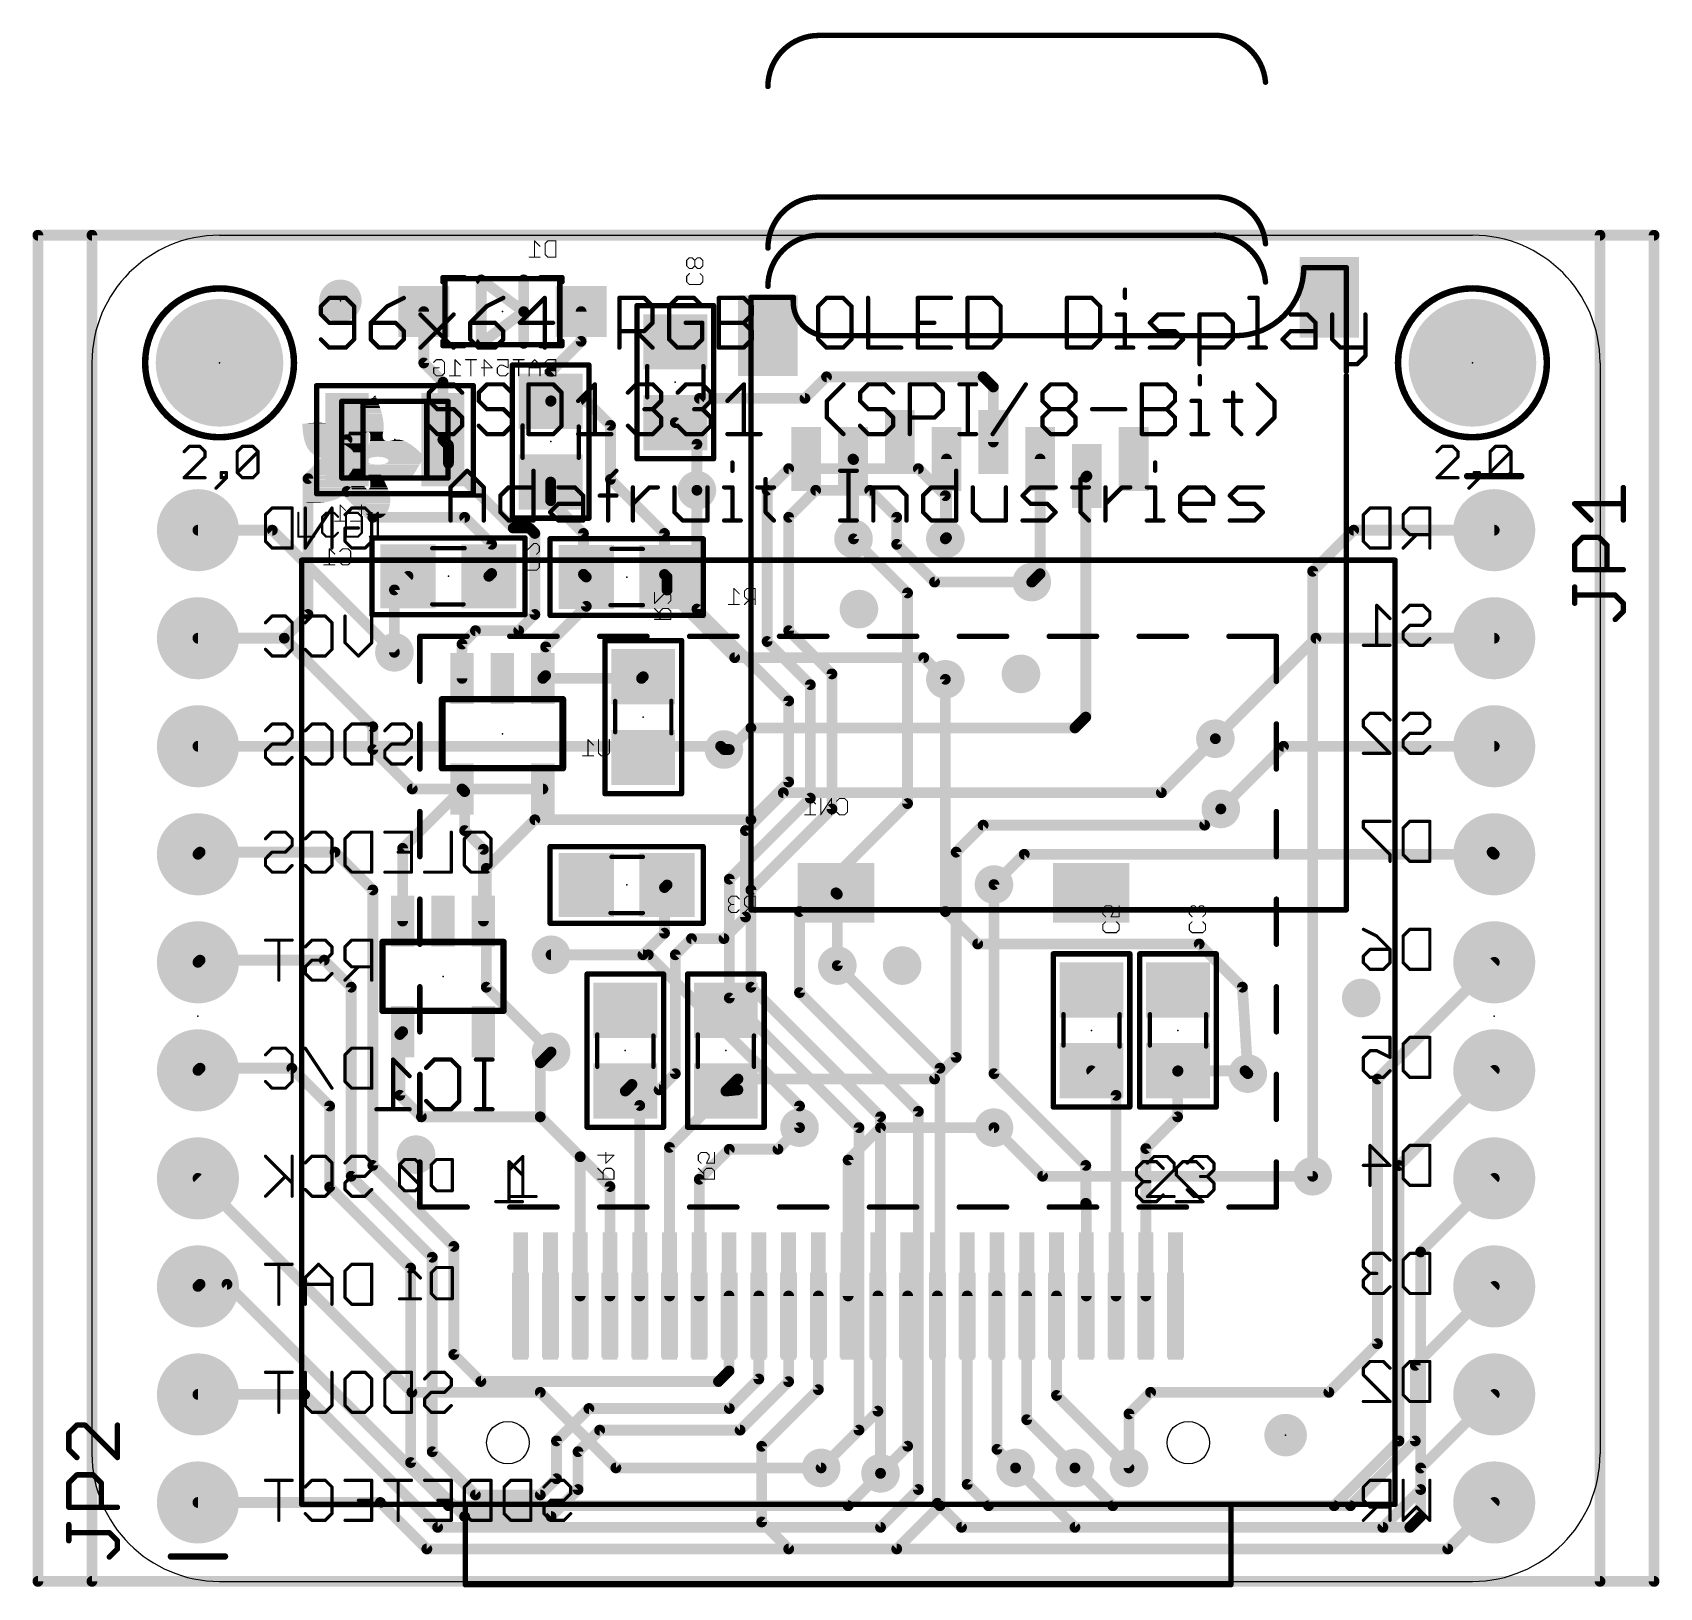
# Model space of a CAD drawing. Extents: x -0.1 to 38.1, y -0.1 to 36.4.
import ezdxf

# ---------------------------------------------------------------- set-up
doc = ezdxf.new("R2010")
doc.units = 0
for name, color, linetype in [('1', 12, 'CONTINUOUS'), ('16', 132, 'CONTINUOUS'), ('17', 110, 'CONTINUOUS'), ('18', 110, 'CONTINUOUS'), ('20', 53, 'CONTINUOUS'), ('21', 40, 'CONTINUOUS'), ('22', 6, 'CONTINUOUS'), ('23', 53, 'CONTINUOUS'), ('24', 53, 'CONTINUOUS'), ('25', 253, 'CONTINUOUS'), ('26', 253, 'CONTINUOUS'), ('48', 253, 'CONTINUOUS'), ('51', 253, 'CONTINUOUS'), ('52', 253, 'CONTINUOUS')]:
    doc.layers.add(name, color=color, linetype=linetype)

# ---------------------------------------------------------------- blocks, each defined once
blk = doc.blocks.new('RECT')
blk.add_solid([(-0.5, -0.5), (0.5, -0.5), (-0.5, 0.5), (0.5, 0.5)])
blk = doc.blocks.new('ROUNDP')
at = {"const_width": 0.5}
blk.add_lwpolyline([(0, -0.25, 1), (0, 0.25, 1), (0, -0.25)], format="xyb", dxfattribs=at)
blk = doc.blocks.new('PIE')
at = {"const_width": 0.5}
blk.add_lwpolyline([(0, -0.25, 1), (0, 0.25, 1), (0, -0.25)], format="xyb", dxfattribs=at)
blk = doc.blocks.new('ROUNDV')
at = {"const_width": 0.5}
blk.add_lwpolyline([(0, -0.25, 1), (0, 0.25, 1), (0, -0.25)], format="xyb", dxfattribs=at)

msp = doc.modelspace()

# ---------------------------------------------------------------- linework, layer by layer
at = {"layer": '1', "const_width": 0.254}
for points in [[(0, 31.65), (38, 31.65)], [(0, 0), (0, 31.65)], [(38, 31.65), (38, 0)], [(17.145, 25.654), (17.653, 26.162)], [(17.653, 26.162), (20.701, 26.162)], [(20.701, 26.162), (21.336, 25.527)], [(15.494, 22.86), (15.494, 25.654)], [(17.145, 22.098), (17.145, 25.654)], [(17.653, 25.019), (18.288, 25.654)], [(18.288, 25.654), (19.558, 25.654)], [(19.558, 25.654), (20.193, 25.019)], [(21.336, 25.527), (21.336, 24.511)], [(17.653, 22.352), (17.653, 25.019)], [(20.193, 25.019), (20.193, 24.384)], [(3.762, 24.715), (5.511, 24.715)], [(5.511, 24.715), (8.382, 21.844)], [(20.447, 23.241), (19.177, 24.511)], [(20.193, 24.384), (21.082, 23.495)], [(20.447, 18.288), (20.447, 23.241)], [(21.082, 23.495), (23.368, 23.495)], [(17.653, 20.701), (15.494, 22.86)], [(18.161, 21.082), (17.145, 22.098)], [(18.669, 21.336), (17.653, 22.352)], [(27.686, 19.812), (30.049, 22.175)], [(30.049, 22.175), (34.242, 22.175)], [(18.669, 18.161), (18.669, 21.336)], [(18.161, 18.415), (18.161, 21.082)], [(21.336, 15.748), (21.336, 21.209)], [(17.653, 18.796), (17.653, 20.701)], [(3.762, 19.635), (16.052, 19.635)], [(16.052, 19.635), (16.129, 19.558)], [(27.813, 18.161), (29.287, 19.635)], [(29.287, 19.635), (34.242, 19.635)], [(16.764, 17.907), (17.653, 18.796)], [(16.256, 16.51), (18.161, 18.415)], [(17.907, 15.748), (20.447, 18.288)], [(10.541, 16.764), (11.684, 17.907)], [(11.684, 17.907), (16.764, 17.907)], [(16.764, 16.256), (18.669, 18.161)], [(22.479, 16.383), (23.191, 17.095)], [(23.191, 17.095), (34.242, 17.095)], [(34.242, 17.095), (34.192, 17.145)], [(10.541, 13.97), (10.541, 16.764)], [(16.256, 13.716), (16.256, 16.51)], [(16.764, 13.97), (16.764, 16.256)], [(17.907, 13.843), (17.907, 15.748)], [(22.098, 14.986), (21.336, 15.748)], [(27.305, 14.986), (22.098, 14.986)], [(28.321, 13.97), (27.305, 14.986)], [(14.351, 14.732), (12.065, 14.732)], [(17.907, 11.176), (14.351, 14.732)], [(21.209, 12.065), (18.796, 14.478)], [(31.496, 11.809), (34.242, 14.555)], [(12.065, 12.446), (10.541, 13.97)], [(19.304, 10.668), (16.256, 13.716)], [(19.812, 10.922), (16.764, 13.97)], [(20.701, 11.049), (17.907, 13.843)], [(28.448, 11.938), (28.321, 13.97)], [(21.209, 1.778), (21.209, 12.065)], [(31.496, 5.588), (31.496, 11.809)], [(32.004, 9.777), (34.242, 12.015)], [(17.907, 10.668), (17.907, 11.176)], [(20.701, 2.159), (20.701, 11.049)], [(19.304, 3.556), (19.304, 10.668)], [(19.812, 2.54), (19.812, 10.922)], [(22.479, 10.668), (23.622, 9.525)], [(3.762, 9.475), (8.792, 4.445)], [(23.622, 9.525), (29.972, 9.525)], [(32.004, 3.302), (32.004, 9.777)], [(32.512, 7.745), (34.242, 9.475)], [(32.512, 2.159), (32.512, 7.745)], [(3.762, 6.935), (3.812, 6.985)], [(3.812, 6.985), (4.445, 6.985)], [(4.445, 6.985), (9.652, 1.778)], [(30.353, 4.445), (31.496, 5.588)], [(3.762, 4.395), (6.273, 4.395)], [(6.273, 4.395), (9.398, 1.27)], [(8.792, 4.445), (11.811, 4.445)], [(11.811, 4.445), (13.589, 2.667)], [(25.654, 3.937), (26.162, 4.445)], [(26.162, 4.445), (30.353, 4.445)], [(25.654, 2.667), (25.654, 3.937)], [(18.415, 2.667), (19.304, 3.556)], [(30.48, 1.778), (32.004, 3.302)], [(13.589, 2.667), (18.415, 2.667)], [(24.384, 1.27), (22.987, 2.667)], [(25.273, 1.778), (24.384, 2.667)], [(19.05, 1.778), (19.812, 2.54)], [(3.762, 1.855), (8.051, 1.855)], [(8.051, 1.855), (9.144, 0.762)], [(19.812, 1.27), (20.701, 2.159)], [(31.623, 1.27), (32.512, 2.159)], [(9.652, 1.778), (19.05, 1.778)], [(20.193, 0.762), (21.209, 1.778)], [(25.273, 1.778), (30.48, 1.778)], [(9.398, 1.27), (19.812, 1.27)], [(24.384, 1.27), (31.623, 1.27)], [(9.144, 0.762), (20.193, 0.762)], [(38, 0), (0, 0)]]:
    msp.add_lwpolyline(points, dxfattribs=at)
at = {"layer": '1', "const_width": 0.127}
for points in [[(0, 31.7135, 1), (0, 31.5865)], [(0.0635, 31.65, 1), (-0.0635, 31.65)], [(38.0635, 31.65, 1), (37.9365, 31.65)], [(38, 31.5865, 1), (38, 31.7135)], [(17.653, 26.2255, 1), (17.653, 26.0985)], [(17.6979, 26.1171, 1), (17.6081, 26.2069)], [(20.7459, 26.2069, 1), (20.6561, 26.1171)], [(20.701, 26.0985, 1), (20.701, 26.2255)], [(15.5575, 25.654, 1), (15.4305, 25.654)], [(17.2085, 25.654, 1), (17.0815, 25.654)], [(17.1001, 25.6989, 1), (17.1899, 25.6091)], [(18.288, 25.7175, 1), (18.288, 25.5905)], [(18.3329, 25.6091, 1), (18.2431, 25.6989)], [(19.6029, 25.6989, 1), (19.5131, 25.6091)], [(19.558, 25.5905, 1), (19.558, 25.7175)], [(21.3995, 25.527, 1), (21.2725, 25.527)], [(21.2911, 25.4821, 1), (21.3809, 25.5719)], [(17.7165, 25.019, 1), (17.5895, 25.019)], [(17.6081, 25.0639, 1), (17.6979, 24.9741)], [(20.2565, 25.019, 1), (20.1295, 25.019)], [(20.1481, 24.9741, 1), (20.2379, 25.0639)], [(3.762, 24.7785, 1), (3.762, 24.6515)], [(5.5559, 24.7599, 1), (5.4661, 24.6701)], [(5.511, 24.6515, 1), (5.511, 24.7785)], [(19.2219, 24.5559, 1), (19.1321, 24.4661)], [(20.2379, 24.4289, 1), (20.1481, 24.3391)], [(21.2725, 24.511, 1), (21.3995, 24.511)], [(20.1295, 24.384, 1), (20.2565, 24.384)], [(20.5105, 23.241, 1), (20.3835, 23.241)], [(20.4021, 23.1961, 1), (20.4919, 23.2859)], [(21.082, 23.5585, 1), (21.082, 23.4315)], [(21.0371, 23.4501, 1), (21.1269, 23.5399)], [(23.368, 23.4315, 1), (23.368, 23.5585)], [(15.5389, 22.9049, 1), (15.4491, 22.8151)], [(15.4305, 22.86, 1), (15.5575, 22.86)], [(17.1899, 22.1429, 1), (17.1001, 22.0531)], [(17.6979, 22.3969, 1), (17.6081, 22.3071)], [(17.5895, 22.352, 1), (17.7165, 22.352)], [(30.049, 22.2385, 1), (30.049, 22.1115)], [(30.0939, 22.1301, 1), (30.0041, 22.2199)], [(34.242, 22.1115, 1), (34.242, 22.2385)], [(8.3371, 21.7991, 1), (8.4269, 21.8889)], [(17.0815, 22.098, 1), (17.2085, 22.098)], [(18.7325, 21.336, 1), (18.6055, 21.336)], [(18.6241, 21.2911, 1), (18.7139, 21.3809)], [(18.2245, 21.082, 1), (18.0975, 21.082)], [(18.1161, 21.0371, 1), (18.2059, 21.1269)], [(21.3995, 21.209, 1), (21.2725, 21.209)], [(17.7165, 20.701, 1), (17.5895, 20.701)], [(17.6081, 20.6561, 1), (17.6979, 20.7459)], [(27.6411, 19.8569, 1), (27.7309, 19.7671)], [(3.762, 19.6985, 1), (3.762, 19.5715)], [(16.0969, 19.6799, 1), (16.0071, 19.5901)], [(16.052, 19.5715, 1), (16.052, 19.6985)], [(16.0841, 19.5131, 1), (16.1739, 19.6029)], [(29.287, 19.6985, 1), (29.287, 19.5715)], [(29.3319, 19.5901, 1), (29.2421, 19.6799)], [(34.242, 19.5715, 1), (34.242, 19.6985)], [(17.5895, 18.796, 1), (17.7165, 18.796)], [(17.6979, 18.7511, 1), (17.6081, 18.8409)], [(18.0975, 18.415, 1), (18.2245, 18.415)], [(18.2059, 18.3701, 1), (18.1161, 18.4599)], [(20.4919, 18.2431, 1), (20.4021, 18.3329)], [(11.684, 17.9705, 1), (11.684, 17.8435)], [(11.7289, 17.8621, 1), (11.6391, 17.9519)], [(16.7191, 17.9519, 1), (16.8089, 17.8621)], [(16.764, 17.8435, 1), (16.764, 17.9705)], [(18.6055, 18.161, 1), (18.7325, 18.161)], [(18.7139, 18.1161, 1), (18.6241, 18.2059)], [(20.3835, 18.288, 1), (20.5105, 18.288)], [(27.7681, 18.2059, 1), (27.8579, 18.1161)], [(23.191, 17.1585, 1), (23.191, 17.0315)], [(23.2359, 17.0501, 1), (23.1461, 17.1399)], [(34.2369, 17.1899, 1), (34.1471, 17.1001)], [(34.242, 17.0315, 1), (34.242, 17.1585)], [(10.6045, 16.764, 1), (10.4775, 16.764)], [(10.4961, 16.8089, 1), (10.5859, 16.7191)], [(34.1971, 17.0501, 1), (34.2869, 17.1399)], [(16.3195, 16.51, 1), (16.1925, 16.51)], [(16.2111, 16.5549, 1), (16.3009, 16.4651)], [(22.4341, 16.4279, 1), (22.5239, 16.3381)], [(16.8275, 16.256, 1), (16.7005, 16.256)], [(16.7191, 16.3009, 1), (16.8089, 16.2111)], [(17.9705, 15.748, 1), (17.8435, 15.748)], [(17.8621, 15.7929, 1), (17.9519, 15.7031)], [(21.3809, 15.7929, 1), (21.2911, 15.7031)], [(21.2725, 15.748, 1), (21.3995, 15.748)], [(22.098, 15.0495, 1), (22.098, 14.9225)], [(22.0531, 14.9411, 1), (22.1429, 15.0309)], [(27.3499, 15.0309, 1), (27.2601, 14.9411)], [(27.305, 14.9225, 1), (27.305, 15.0495)], [(12.065, 14.7955, 1), (12.065, 14.6685)], [(14.3959, 14.7769, 1), (14.3061, 14.6871)], [(14.351, 14.6685, 1), (14.351, 14.7955)], [(18.8409, 14.5229, 1), (18.7511, 14.4331)], [(34.2869, 14.5101, 1), (34.1971, 14.5999)], [(10.5859, 14.0149, 1), (10.4961, 13.9251)], [(10.4775, 13.97, 1), (10.6045, 13.97)], [(16.3009, 13.7609, 1), (16.2111, 13.6711)], [(16.1925, 13.716, 1), (16.3195, 13.716)], [(16.8089, 14.0149, 1), (16.7191, 13.9251)], [(16.7005, 13.97, 1), (16.8275, 13.97)], [(17.9519, 13.8879, 1), (17.8621, 13.7981)], [(17.8435, 13.843, 1), (17.9705, 13.843)], [(28.3844, 13.974, 1), (28.2576, 13.966)], [(28.2761, 13.9251, 1), (28.3659, 14.0149)], [(12.0201, 12.4011, 1), (12.1099, 12.4909)], [(21.2725, 12.065, 1), (21.1455, 12.065)], [(21.1641, 12.0201, 1), (21.2539, 12.1099)], [(28.3846, 11.934, 1), (28.5114, 11.942)], [(31.5595, 11.809, 1), (31.4325, 11.809)], [(31.4511, 11.8539, 1), (31.5409, 11.7641)], [(34.2869, 11.9701, 1), (34.1971, 12.0599)], [(17.9705, 11.176, 1), (17.8435, 11.176)], [(17.8621, 11.1311, 1), (17.9519, 11.2209)], [(20.7645, 11.049, 1), (20.6375, 11.049)], [(20.6561, 11.0041, 1), (20.7459, 11.0939)], [(17.8435, 10.668, 1), (17.9705, 10.668)], [(19.3675, 10.668, 1), (19.2405, 10.668)], [(19.2591, 10.6231, 1), (19.3489, 10.7129)], [(19.8755, 10.922, 1), (19.7485, 10.922)], [(19.7671, 10.8771, 1), (19.8569, 10.9669)], [(22.5239, 10.7129, 1), (22.4341, 10.6231)], [(3.8069, 9.5199, 1), (3.7171, 9.4301)], [(23.622, 9.5885, 1), (23.622, 9.4615)], [(23.5771, 9.4801, 1), (23.6669, 9.5699)], [(29.972, 9.4615, 1), (29.972, 9.5885)], [(32.0675, 9.777, 1), (31.9405, 9.777)], [(31.9591, 9.8219, 1), (32.0489, 9.7321)], [(34.2869, 9.4301, 1), (34.1971, 9.5199)], [(32.5755, 7.745, 1), (32.4485, 7.745)], [(32.4671, 7.7899, 1), (32.5569, 7.7001)], [(3.7171, 6.9799, 1), (3.8069, 6.8901)], [(3.812, 7.0485, 1), (3.812, 6.9215)], [(3.8569, 6.9401, 1), (3.7671, 7.0299)], [(4.4899, 7.0299, 1), (4.4001, 6.9401)], [(4.445, 6.9215, 1), (4.445, 7.0485)], [(31.4325, 5.588, 1), (31.5595, 5.588)], [(31.5409, 5.5431, 1), (31.4511, 5.6329)], [(3.762, 4.4585, 1), (3.762, 4.3315)], [(6.3179, 4.4399, 1), (6.2281, 4.3501)], [(6.273, 4.3315, 1), (6.273, 4.4585)], [(8.792, 4.5085, 1), (8.792, 4.3815)], [(8.7471, 4.4001, 1), (8.8369, 4.4899)], [(11.8559, 4.4899, 1), (11.7661, 4.4001)], [(11.811, 4.3815, 1), (11.811, 4.5085)], [(26.162, 4.5085, 1), (26.162, 4.3815)], [(26.2069, 4.4001, 1), (26.1171, 4.4899)], [(30.3081, 4.4899, 1), (30.3979, 4.4001)], [(30.353, 4.3815, 1), (30.353, 4.5085)], [(25.7175, 3.937, 1), (25.5905, 3.937)], [(25.6091, 3.9819, 1), (25.6989, 3.8921)], [(19.2405, 3.556, 1), (19.3675, 3.556)], [(19.3489, 3.5111, 1), (19.2591, 3.6009)], [(31.9405, 3.302, 1), (32.0675, 3.302)], [(32.0489, 3.2571, 1), (31.9591, 3.3469)], [(13.589, 2.7305, 1), (13.589, 2.6035)], [(13.5441, 2.6221, 1), (13.6339, 2.7119)], [(18.3701, 2.7119, 1), (18.4599, 2.6221)], [(18.415, 2.6035, 1), (18.415, 2.7305)], [(23.0319, 2.7119, 1), (22.9421, 2.6221)], [(24.4289, 2.7119, 1), (24.3391, 2.6221)], [(25.5905, 2.667, 1), (25.7175, 2.667)], [(19.7485, 2.54, 1), (19.8755, 2.54)], [(19.8569, 2.4951, 1), (19.7671, 2.5849)], [(3.762, 1.9185, 1), (3.762, 1.7915)], [(8.0959, 1.8999, 1), (8.0061, 1.8101)], [(8.051, 1.7915, 1), (8.051, 1.9185)], [(20.6375, 2.159, 1), (20.7645, 2.159)], [(20.7459, 2.1141, 1), (20.6561, 2.2039)], [(32.4485, 2.159, 1), (32.5755, 2.159)], [(32.5569, 2.1141, 1), (32.4671, 2.2039)], [(9.652, 1.8415, 1), (9.652, 1.7145)], [(9.6071, 1.7331, 1), (9.6969, 1.8229)], [(19.0051, 1.8229, 1), (19.0949, 1.7331)], [(19.05, 1.7145, 1), (19.05, 1.8415)], [(21.1455, 1.778, 1), (21.2725, 1.778)], [(21.2539, 1.7331, 1), (21.1641, 1.8229)], [(25.273, 1.8415, 1), (25.273, 1.7145)], [(25.2281, 1.7331, 1), (25.3179, 1.8229)], [(30.4351, 1.8229, 1), (30.5249, 1.7331)], [(30.48, 1.7145, 1), (30.48, 1.8415)], [(9.398, 1.3335, 1), (9.398, 1.2065)], [(9.3531, 1.2251, 1), (9.4429, 1.3149)], [(19.7671, 1.3149, 1), (19.8569, 1.2251)], [(19.812, 1.2065, 1), (19.812, 1.3335)], [(24.384, 1.3335, 1), (24.384, 1.2065)], [(24.3391, 1.2251, 1), (24.4289, 1.3149)], [(31.5781, 1.3149, 1), (31.6679, 1.2251)], [(31.623, 1.2065, 1), (31.623, 1.3335)], [(9.144, 0.8255, 1), (9.144, 0.6985)], [(9.0991, 0.7171, 1), (9.1889, 0.8069)], [(20.1481, 0.8069, 1), (20.2379, 0.7171)], [(20.193, 0.6985, 1), (20.193, 0.8255)], [(0, 0.0635, 1), (0, -0.0635)], [(-0.0635, 0, 1), (0.0635, 0)], [(37.9365, 0, 1), (38.0635, 0)], [(38, -0.0635, 1), (38, 0.0635)]]:
    msp.add_lwpolyline(points, format="xyb", dxfattribs=at)
at = {"layer": '16', "const_width": 0.254}
for points in [[(1.27, 31.65), (36.73, 31.65)], [(1.27, 0), (1.27, 31.65)], [(36.73, 31.65), (36.73, 0)], [(9.072, 28.647), (9.072, 29.854)], [(12.772, 29.155), (12.772, 29.854)], [(12.065, 28.448), (12.772, 29.155)], [(9.525, 28.194), (9.072, 28.647)], [(9.525, 26.848), (9.525, 28.194)], [(12.065, 27.756), (12.065, 28.448)], [(18.034, 27.813), (18.542, 28.321)], [(18.542, 28.321), (22.225, 28.321)], [(22.225, 28.321), (22.464, 28.082)], [(14.986, 27.244), (15.555, 27.813)], [(15.555, 27.813), (18.034, 27.813)], [(22.464, 28.082), (22.464, 26.788)], [(12.056, 27.747), (12.065, 27.756)], [(12.893, 27.747), (12.056, 27.747)], [(13.462, 27.178), (12.893, 27.747)], [(13.462, 25.908), (13.462, 27.178)], [(15.494, 26.736), (14.986, 27.244)], [(6.35, 25.927), (7.267, 26.844)], [(7.267, 26.844), (7.267, 25.626)], [(9.521, 26.844), (9.525, 26.848)], [(9.652, 26.713), (9.521, 26.844)], [(9.652, 26.289), (9.652, 26.713)], [(15.494, 25.654), (15.494, 26.736)], [(11.176, 24.765), (9.652, 26.289)], [(19.177, 26.375), (19.164, 26.388)], [(19.177, 24.511), (19.177, 26.375)], [(21.364, 24.539), (21.364, 26.388)], [(23.564, 23.691), (23.564, 26.388)], [(6.35, 22.733), (6.35, 25.927)], [(14.732, 24.638), (13.462, 25.908)], [(24.638, 25.962), (24.664, 25.988)], [(24.638, 20.32), (24.638, 25.962)], [(7.267, 25.626), (7.874, 25.019)], [(12.056, 25.409), (12.056, 25.847)], [(12.827, 24.638), (12.056, 25.409)], [(7.874, 25.019), (10.033, 25.019)], [(10.033, 25.019), (10.668, 24.384)], [(11.557, 24.765), (11.176, 24.765)], [(11.684, 24.638), (11.557, 24.765)], [(10.668, 24.384), (10.668, 23.697)], [(11.684, 22.733), (11.684, 24.638)], [(12.827, 23.679), (12.827, 24.638)], [(14.732, 23.674), (14.732, 24.638)], [(21.336, 24.511), (21.364, 24.539)], [(29.972, 23.749), (30.938, 24.715)], [(30.938, 24.715), (34.242, 24.715)], [(8.382, 23.311), (8.702, 23.631)], [(10.668, 23.697), (10.602, 23.631)], [(12.893, 23.613), (12.827, 23.679)], [(12.893, 22.926), (12.893, 23.613)], [(14.793, 23.613), (14.732, 23.674)], [(14.793, 23.307), (14.793, 23.613)], [(23.368, 23.495), (23.564, 23.691)], [(29.972, 9.525), (29.972, 23.749)], [(8.382, 21.844), (8.382, 23.311)], [(16.383, 21.717), (14.793, 23.307)], [(11.938, 21.971), (12.893, 22.926)], [(5.792, 22.175), (6.35, 22.733)], [(11.303, 22.352), (11.684, 22.733)], [(5.792, 22.175), (3.762, 22.175)], [(7.874, 20.093), (5.792, 22.175)], [(9.972, 22.037), (10.287, 22.352)], [(10.287, 22.352), (11.303, 22.352)], [(9.972, 21.2301), (9.972, 22.037)], [(11.938, 21.2961), (11.938, 21.971)], [(20.828, 21.717), (16.383, 21.717)], [(21.336, 21.209), (20.828, 21.717)], [(11.872, 21.2301), (11.938, 21.2961)], [(11.872, 21.2301), (14.1931, 21.2301)], [(14.1931, 21.2301), (14.233, 21.27)], [(24.384, 20.066), (24.638, 20.32)], [(7.874, 19.558), (7.874, 20.093)], [(16.256, 19.558), (16.764, 20.066)], [(16.764, 20.066), (24.384, 20.066)], [(26.416, 18.542), (27.686, 19.812)], [(8.8021, 18.6299), (7.874, 19.558)], [(16.129, 19.558), (16.256, 19.558)], [(8.575, 17.2329), (9.972, 18.6299)], [(9.972, 18.6299), (8.8021, 18.6299)], [(9.972, 18.6299), (11.872, 18.6299)], [(9.972, 18.6299), (10.033, 18.5689)], [(10.033, 18.5689), (10.033, 17.653)], [(16.637, 17.653), (17.526, 18.542)], [(17.526, 18.542), (26.416, 18.542)], [(27.432, 17.78), (27.813, 18.161)], [(10.033, 17.653), (10.475, 17.211)], [(16.637, 15.621), (16.637, 17.653)], [(21.59, 17.145), (22.225, 17.78)], [(22.225, 17.78), (27.432, 17.78)], [(3.812, 17.145), (3.762, 17.095)], [(6.985, 17.145), (3.812, 17.145)], [(7.874, 16.256), (6.985, 17.145)], [(8.575, 15.524), (8.575, 17.2329)], [(10.475, 17.211), (10.475, 15.524)], [(21.59, 12.319), (21.59, 17.145)], [(14.732, 16.313), (14.793, 16.374)], [(22.479, 11.938), (22.479, 16.383)], [(7.874, 9.779), (7.874, 16.256)], [(14.732, 15.24), (14.732, 16.313)], [(18.796, 16.156), (18.764, 16.188)], [(18.796, 14.478), (18.796, 16.156)], [(16.129, 15.113), (16.637, 15.621)], [(14.224, 14.732), (14.732, 15.24)], [(14.986, 14.732), (15.367, 15.113)], [(15.367, 15.113), (16.129, 15.113)], [(3.812, 14.605), (3.762, 14.555)], [(6.731, 14.605), (3.812, 14.605)], [(7.366, 13.97), (6.731, 14.605)], [(12.065, 14.732), (14.224, 14.732)], [(14.986, 11.938), (14.986, 14.732)], [(7.366, 9.525), (7.366, 13.97)], [(8.509, 12.858), (8.575, 12.924)], [(8.509, 11.43), (8.509, 12.858)], [(11.811, 12.192), (12.065, 12.446)], [(11.811, 10.922), (11.811, 12.192)], [(21.082, 11.811), (21.59, 12.319)], [(3.812, 12.065), (3.762, 12.015)], [(5.969, 12.065), (3.812, 12.065)], [(6.858, 11.176), (5.969, 12.065)], [(14.605, 11.557), (14.986, 11.938)], [(16.176, 11.528), (16.459, 11.811)], [(16.459, 11.811), (21.082, 11.811)], [(24.638, 9.779), (22.479, 11.938)], [(25.35, 11.428), (24.774, 12.004)], [(26.797, 11.995), (26.806, 12.004)], [(26.797, 10.922), (26.797, 11.995)], [(26.806, 12.004), (28.382, 12.004)], [(28.382, 12.004), (28.448, 11.938)], [(9.017, 10.922), (8.509, 11.43)], [(13.811, 11.528), (13.967, 11.684)], [(13.811, 11.528), (13.84, 11.557)], [(14.15, 11.189), (13.811, 11.528)], [(13.84, 11.557), (14.605, 11.557)], [(14.85, 10.202), (16.176, 11.528)], [(16.176, 11.528), (16.459, 11.557)], [(25.35, 6.71), (25.35, 11.428)], [(6.858, 9.271), (6.858, 11.176)], [(14.15, 6.71), (14.15, 11.189)], [(11.811, 10.922), (9.017, 10.922)], [(12.75, 9.983), (11.811, 10.922)], [(17.399, 10.16), (17.907, 10.668)], [(19.05, 9.906), (19.812, 10.668)], [(19.812, 10.668), (22.479, 10.668)], [(26.05, 10.175), (26.797, 10.922)], [(14.85, 6.71), (14.85, 10.202)], [(12.75, 9.983), (12.75, 6.71)], [(13.45, 9.283), (12.75, 9.983)], [(15.55, 9.454), (16.256, 10.16)], [(16.256, 10.16), (17.399, 10.16)], [(19.05, 6.71), (19.05, 9.906)], [(26.05, 6.71), (26.05, 10.175)], [(9.271, 7.62), (7.366, 9.525)], [(9.779, 7.874), (7.874, 9.779)], [(15.55, 6.71), (15.55, 9.454)], [(24.638, 8.89), (24.638, 9.779)], [(8.763, 7.366), (6.858, 9.271)], [(13.45, 6.71), (13.45, 9.283)], [(24.65, 8.878), (24.638, 8.89)], [(24.65, 6.71), (24.65, 8.878)], [(9.271, 3.048), (9.271, 7.62)], [(9.779, 5.334), (9.779, 7.874)], [(8.763, 2.794), (8.763, 7.366)], [(32.385, 5.078), (34.242, 6.935)], [(16.25, 4.947), (16.25, 6.71)], [(16.95, 4.758), (16.95, 6.71)], [(17.65, 4.696), (17.65, 6.71)], [(18.35, 4.507), (18.35, 6.71)], [(19.75, 4.002), (19.75, 6.71)], [(20.45, 3.178), (20.45, 6.71)], [(21.15, 1.837), (21.15, 6.71)], [(21.85, 2.28), (21.85, 6.71)], [(22.55, 3.104), (22.55, 6.71)], [(23.25, 3.801), (23.25, 6.71)], [(23.95, 4.371), (23.95, 6.71)], [(9.779, 5.334), (10.414, 4.699)], [(16.002, 4.699), (16.25, 4.947)], [(32.385, 3.302), (32.385, 5.078)], [(10.414, 4.699), (16.002, 4.699)], [(16.256, 4.064), (16.95, 4.758)], [(16.51, 3.556), (17.65, 4.696)], [(17.018, 3.175), (18.35, 4.507)], [(23.95, 4.371), (25.654, 2.667)], [(32.512, 2.665), (34.242, 4.395)], [(12.192, 3.302), (12.954, 4.064)], [(12.954, 4.064), (16.256, 4.064)], [(18.415, 2.667), (19.75, 4.002)], [(24.384, 2.667), (23.25, 3.801)], [(12.7, 3.048), (13.208, 3.556)], [(13.208, 3.556), (16.51, 3.556)], [(9.271, 3.048), (10.287, 2.032)], [(12.192, 2.413), (12.192, 3.302)], [(12.7, 2.159), (12.7, 3.048)], [(17.018, 1.397), (17.018, 3.175)], [(19.812, 2.54), (20.45, 3.178)], [(22.987, 2.667), (22.55, 3.104)], [(30.861, 1.778), (32.385, 3.302)], [(10.033, 1.524), (8.763, 2.794)], [(32.512, 1.524), (32.512, 2.665)], [(11.811, 2.032), (12.192, 2.413)], [(22.352, 1.778), (21.85, 2.28)], [(10.287, 2.032), (11.811, 2.032)], [(12.065, 1.524), (12.7, 2.159)], [(21.717, 1.27), (21.15, 1.837)], [(33.149, 0.762), (34.242, 1.855)], [(10.033, 1.524), (12.065, 1.524)], [(22.352, 1.778), (30.861, 1.778)], [(32.258, 1.27), (32.512, 1.524)], [(17.653, 0.762), (17.018, 1.397)], [(21.717, 1.27), (32.258, 1.27)], [(17.653, 0.762), (33.149, 0.762)], [(36.73, 0), (1.27, 0)]]:
    msp.add_lwpolyline(points, dxfattribs=at)
at = {"layer": '16', "const_width": 0.127}
for points in [[(1.27, 31.7135, 1), (1.27, 31.5865)], [(1.3335, 31.65, 1), (1.2065, 31.65)], [(36.7935, 31.65, 1), (36.6665, 31.65)], [(36.73, 31.5865, 1), (36.73, 31.7135)], [(9.1355, 29.854, 1), (9.0085, 29.854)], [(12.8355, 29.854, 1), (12.7085, 29.854)], [(12.7085, 29.155, 1), (12.8355, 29.155)], [(12.8169, 29.1101, 1), (12.7271, 29.1999)], [(9.1169, 28.6919, 1), (9.0271, 28.6021)], [(9.0085, 28.647, 1), (9.1355, 28.647)], [(9.5885, 28.194, 1), (9.4615, 28.194)], [(12.1285, 28.448, 1), (12.0015, 28.448)], [(12.0201, 28.4929, 1), (12.1099, 28.4031)], [(18.542, 28.3845, 1), (18.542, 28.2575)], [(18.5869, 28.2761, 1), (18.4971, 28.3659)], [(22.2699, 28.3659, 1), (22.1801, 28.2761)], [(22.225, 28.2575, 1), (22.225, 28.3845)], [(9.4801, 28.1491, 1), (9.5699, 28.2389)], [(15.555, 27.8765, 1), (15.555, 27.7495)], [(15.5999, 27.7681, 1), (15.5101, 27.8579)], [(18.034, 27.7495, 1), (18.034, 27.8765)], [(22.5275, 28.082, 1), (22.4005, 28.082)], [(22.4191, 28.0371, 1), (22.5089, 28.1269)], [(12.056, 27.8105, 1), (12.056, 27.6835)], [(12.0111, 27.7919, 1), (12.1009, 27.7021)], [(12.0015, 27.756, 1), (12.1285, 27.756)], [(12.1099, 27.7111, 1), (12.0201, 27.8009)], [(12.9379, 27.7919, 1), (12.8481, 27.7021)], [(12.893, 27.6835, 1), (12.893, 27.8105)], [(17.9891, 27.8579, 1), (18.0789, 27.7681)], [(13.5255, 27.178, 1), (13.3985, 27.178)], [(13.4171, 27.1331, 1), (13.5069, 27.2229)], [(15.0309, 27.2889, 1), (14.9411, 27.1991)], [(14.9411, 27.2889, 1), (15.0309, 27.1991)], [(7.3305, 26.844, 1), (7.2035, 26.844)], [(7.3119, 26.7991, 1), (7.2221, 26.8889)], [(9.5659, 26.8889, 1), (9.4761, 26.7991)], [(9.4761, 26.8889, 1), (9.5659, 26.7991)], [(9.4615, 26.848, 1), (9.5885, 26.848)], [(9.5699, 26.8031, 1), (9.4801, 26.8929)], [(9.7155, 26.713, 1), (9.5885, 26.713)], [(9.6071, 26.6681, 1), (9.6969, 26.7579)], [(15.5575, 26.736, 1), (15.4305, 26.736)], [(15.4491, 26.6911, 1), (15.5389, 26.7809)], [(22.4005, 26.788, 1), (22.5275, 26.788)], [(9.6969, 26.3339, 1), (9.6071, 26.2441)], [(19.2089, 26.4329, 1), (19.1191, 26.3431)], [(19.2405, 26.375, 1), (19.1135, 26.375)], [(19.1321, 26.3301, 1), (19.2219, 26.4199)], [(21.4275, 26.388, 1), (21.3005, 26.388)], [(23.6275, 26.388, 1), (23.5005, 26.388)], [(6.4135, 25.927, 1), (6.2865, 25.927)], [(6.3051, 25.9719, 1), (6.3949, 25.8821)], [(9.5885, 26.289, 1), (9.7155, 26.289)], [(13.5069, 25.9529, 1), (13.4171, 25.8631)], [(24.7015, 25.962, 1), (24.5745, 25.962)], [(24.5931, 26.0069, 1), (24.6829, 25.9171)], [(24.7089, 25.9431, 1), (24.6191, 26.0329)], [(7.3119, 25.6709, 1), (7.2221, 25.5811)], [(7.2035, 25.626, 1), (7.3305, 25.626)], [(12.1195, 25.847, 1), (11.9925, 25.847)], [(13.3985, 25.908, 1), (13.5255, 25.908)], [(15.4305, 25.654, 1), (15.5575, 25.654)], [(12.1009, 25.4539, 1), (12.0111, 25.3641)], [(11.9925, 25.409, 1), (12.1195, 25.409)], [(7.874, 25.0825, 1), (7.874, 24.9555)], [(7.8291, 24.9741, 1), (7.9189, 25.0639)], [(10.0779, 25.0639, 1), (9.9881, 24.9741)], [(10.033, 24.9555, 1), (10.033, 25.0825)], [(11.176, 24.8285, 1), (11.176, 24.7015)], [(11.1311, 24.7201, 1), (11.2209, 24.8099)], [(11.6019, 24.8099, 1), (11.5121, 24.7201)], [(11.557, 24.7015, 1), (11.557, 24.8285)], [(10.7315, 24.384, 1), (10.6045, 24.384)], [(10.6231, 24.3391, 1), (10.7129, 24.4289)], [(11.7475, 24.638, 1), (11.6205, 24.638)], [(11.6391, 24.5931, 1), (11.7289, 24.6829)], [(12.8905, 24.638, 1), (12.7635, 24.638)], [(12.7821, 24.5931, 1), (12.8719, 24.6829)], [(14.7955, 24.638, 1), (14.6685, 24.638)], [(14.6871, 24.5931, 1), (14.7769, 24.6829)], [(19.1135, 24.511, 1), (19.2405, 24.511)], [(21.2911, 24.5559, 1), (21.3809, 24.4661)], [(21.3005, 24.539, 1), (21.4275, 24.539)], [(21.4089, 24.4941, 1), (21.3191, 24.5839)], [(30.938, 24.7785, 1), (30.938, 24.6515)], [(30.9829, 24.6701, 1), (30.8931, 24.7599)], [(34.242, 24.6515, 1), (34.242, 24.7785)], [(8.7469, 23.5861, 1), (8.6571, 23.6759)], [(10.5571, 23.6759, 1), (10.6469, 23.5861)], [(10.6045, 23.697, 1), (10.7315, 23.697)], [(10.7129, 23.6521, 1), (10.6231, 23.7419)], [(12.8719, 23.7239, 1), (12.7821, 23.6341)], [(12.7635, 23.679, 1), (12.8905, 23.679)], [(12.9565, 23.613, 1), (12.8295, 23.613)], [(12.8481, 23.5681, 1), (12.9379, 23.6579)], [(14.7769, 23.7189, 1), (14.6871, 23.6291)], [(14.6685, 23.674, 1), (14.7955, 23.674)], [(14.8565, 23.613, 1), (14.7295, 23.613)], [(14.7481, 23.5681, 1), (14.8379, 23.6579)], [(23.5005, 23.691, 1), (23.6275, 23.691)], [(23.6089, 23.6461, 1), (23.5191, 23.7359)], [(30.0355, 23.749, 1), (29.9085, 23.749)], [(29.9271, 23.7939, 1), (30.0169, 23.7041)], [(8.4455, 23.311, 1), (8.3185, 23.311)], [(8.3371, 23.3559, 1), (8.4269, 23.2661)], [(14.8379, 23.3519, 1), (14.7481, 23.2621)], [(14.7295, 23.307, 1), (14.8565, 23.307)], [(23.3231, 23.5399, 1), (23.4129, 23.4501)], [(12.8295, 22.926, 1), (12.9565, 22.926)], [(12.9379, 22.8811, 1), (12.8481, 22.9709)], [(6.2865, 22.733, 1), (6.4135, 22.733)], [(6.3949, 22.6881, 1), (6.3051, 22.7779)], [(11.6205, 22.733, 1), (11.7475, 22.733)], [(11.7289, 22.6881, 1), (11.6391, 22.7779)], [(3.762, 22.2385, 1), (3.762, 22.1115)], [(5.8369, 22.2199, 1), (5.7471, 22.1301)], [(5.7471, 22.2199, 1), (5.8369, 22.1301)], [(5.792, 22.1115, 1), (5.792, 22.2385)], [(10.287, 22.4155, 1), (10.287, 22.2885)], [(10.3319, 22.3071, 1), (10.2421, 22.3969)], [(11.2581, 22.3969, 1), (11.3479, 22.3071)], [(11.303, 22.2885, 1), (11.303, 22.4155)], [(8.3185, 21.844, 1), (8.4455, 21.844)], [(10.0355, 22.037, 1), (9.9085, 22.037)], [(9.9271, 22.0819, 1), (10.0169, 21.9921)], [(12.0015, 21.971, 1), (11.8745, 21.971)], [(11.8931, 22.0159, 1), (11.9829, 21.9261)], [(16.383, 21.7805, 1), (16.383, 21.6535)], [(16.3381, 21.6721, 1), (16.4279, 21.7619)], [(20.8729, 21.7619, 1), (20.7831, 21.6721)], [(20.828, 21.6535, 1), (20.828, 21.7805)], [(11.9829, 21.2512, 1), (11.8931, 21.341)], [(9.9085, 21.2301, 1), (10.0355, 21.2301)], [(11.872, 21.2936, 1), (11.872, 21.1666)], [(11.8271, 21.275, 1), (11.9169, 21.1852)], [(11.8745, 21.2961, 1), (12.0015, 21.2961)], [(14.1482, 21.275, 1), (14.238, 21.1852)], [(14.2779, 21.2251, 1), (14.1881, 21.3149)], [(14.1931, 21.1666, 1), (14.1931, 21.2936)], [(21.2911, 21.1641, 1), (21.3809, 21.2539)], [(24.5745, 20.32, 1), (24.7015, 20.32)], [(24.6829, 20.2751, 1), (24.5931, 20.3649)], [(7.9375, 20.093, 1), (7.8105, 20.093)], [(7.8291, 20.0481, 1), (7.9189, 20.1379)], [(16.764, 20.1295, 1), (16.764, 20.0025)], [(16.8089, 20.0211, 1), (16.7191, 20.1109)], [(24.3391, 20.1109, 1), (24.4289, 20.0211)], [(24.384, 20.0025, 1), (24.384, 20.1295)], [(27.7309, 19.7671, 1), (27.6411, 19.8569)], [(7.9189, 19.6029, 1), (7.8291, 19.5131)], [(7.8105, 19.558, 1), (7.9375, 19.558)], [(16.129, 19.6215, 1), (16.129, 19.4945)], [(16.2111, 19.6029, 1), (16.3009, 19.5131)], [(16.256, 19.4945, 1), (16.256, 19.6215)], [(8.8021, 18.6934, 1), (8.8021, 18.5664)], [(9.972, 18.6934, 1), (9.972, 18.5664)], [(10.0169, 18.6748, 1), (9.9271, 18.585)], [(10.0169, 18.585, 1), (9.9271, 18.6748)], [(9.972, 18.5664, 1), (9.972, 18.6934)], [(11.872, 18.5664, 1), (11.872, 18.6934)], [(8.7572, 18.585, 1), (8.847, 18.6748)], [(10.0965, 18.5689, 1), (9.9695, 18.5689)], [(9.9881, 18.524, 1), (10.0779, 18.6138)], [(17.526, 18.6055, 1), (17.526, 18.4785)], [(17.5709, 18.4971, 1), (17.4811, 18.5869)], [(26.3711, 18.5869, 1), (26.4609, 18.4971)], [(26.416, 18.4785, 1), (26.416, 18.6055)], [(27.8579, 18.1161, 1), (27.7681, 18.2059)], [(10.0779, 17.6979, 1), (9.9881, 17.6081)], [(9.9695, 17.653, 1), (10.0965, 17.653)], [(16.7005, 17.653, 1), (16.5735, 17.653)], [(16.5921, 17.6979, 1), (16.6819, 17.6081)], [(22.225, 17.8435, 1), (22.225, 17.7165)], [(22.2699, 17.7351, 1), (22.1801, 17.8249)], [(27.3871, 17.8249, 1), (27.4769, 17.7351)], [(27.432, 17.7165, 1), (27.432, 17.8435)], [(3.812, 17.2085, 1), (3.812, 17.0815)], [(3.8569, 17.1001, 1), (3.7671, 17.1899)], [(7.0299, 17.1899, 1), (6.9401, 17.1001)], [(6.985, 17.0815, 1), (6.985, 17.2085)], [(8.6385, 17.2329, 1), (8.5115, 17.2329)], [(8.5301, 17.2778, 1), (8.6199, 17.188)], [(10.5385, 17.211, 1), (10.4115, 17.211)], [(10.4301, 17.1661, 1), (10.5199, 17.2559)], [(21.6535, 17.145, 1), (21.5265, 17.145)], [(21.5451, 17.1899, 1), (21.6349, 17.1001)], [(3.7171, 17.1399, 1), (3.8069, 17.0501)], [(14.8379, 16.3291, 1), (14.7481, 16.4189)], [(22.5425, 16.383, 1), (22.4155, 16.383)], [(7.9375, 16.256, 1), (7.8105, 16.256)], [(7.8291, 16.2111, 1), (7.9189, 16.3009)], [(14.7955, 16.313, 1), (14.6685, 16.313)], [(14.6871, 16.3579, 1), (14.7769, 16.2681)], [(18.8089, 16.2329, 1), (18.7191, 16.1431)], [(18.8595, 16.156, 1), (18.7325, 16.156)], [(18.7511, 16.1111, 1), (18.8409, 16.2009)], [(16.5735, 15.621, 1), (16.7005, 15.621)], [(16.6819, 15.5761, 1), (16.5921, 15.6659)], [(8.5115, 15.524, 1), (8.6385, 15.524)], [(10.4115, 15.524, 1), (10.5385, 15.524)], [(14.6685, 15.24, 1), (14.7955, 15.24)], [(14.7769, 15.1951, 1), (14.6871, 15.2849)], [(15.367, 15.1765, 1), (15.367, 15.0495)], [(15.4119, 15.0681, 1), (15.3221, 15.1579)], [(16.0841, 15.1579, 1), (16.1739, 15.0681)], [(16.129, 15.0495, 1), (16.129, 15.1765)], [(3.7171, 14.5999, 1), (3.8069, 14.5101)], [(3.812, 14.6685, 1), (3.812, 14.5415)], [(3.8569, 14.5601, 1), (3.7671, 14.6499)], [(6.7759, 14.6499, 1), (6.6861, 14.5601)], [(6.731, 14.5415, 1), (6.731, 14.6685)], [(12.065, 14.7955, 1), (12.065, 14.6685)], [(14.1791, 14.7769, 1), (14.2689, 14.6871)], [(14.224, 14.6685, 1), (14.224, 14.7955)], [(15.0495, 14.732, 1), (14.9225, 14.732)], [(14.9411, 14.7769, 1), (15.0309, 14.6871)], [(18.7325, 14.478, 1), (18.8595, 14.478)], [(7.4295, 13.97, 1), (7.3025, 13.97)], [(7.3211, 13.9251, 1), (7.4109, 14.0149)], [(8.6199, 12.8791, 1), (8.5301, 12.9689)], [(8.5725, 12.858, 1), (8.4455, 12.858)], [(8.4641, 12.9029, 1), (8.5539, 12.8131)], [(11.8745, 12.192, 1), (11.7475, 12.192)], [(11.7661, 12.2369, 1), (11.8559, 12.1471)], [(12.1099, 12.4011, 1), (12.0201, 12.4909)], [(21.5265, 12.319, 1), (21.6535, 12.319)], [(21.6349, 12.2741, 1), (21.5451, 12.3639)], [(3.7171, 12.0599, 1), (3.8069, 11.9701)], [(3.812, 12.1285, 1), (3.812, 12.0015)], [(3.8569, 12.0201, 1), (3.7671, 12.1099)], [(6.0139, 12.1099, 1), (5.9241, 12.0201)], [(5.969, 12.0015, 1), (5.969, 12.1285)], [(14.9225, 11.938, 1), (15.0495, 11.938)], [(15.0309, 11.8931, 1), (14.9411, 11.9829)], [(16.459, 11.8745, 1), (16.459, 11.7475)], [(16.5039, 11.7661, 1), (16.4141, 11.8559)], [(21.0371, 11.8559, 1), (21.1269, 11.7661)], [(21.082, 11.7475, 1), (21.082, 11.8745)], [(22.5239, 11.9829, 1), (22.4341, 11.8931)], [(22.4155, 11.938, 1), (22.5425, 11.938)], [(24.8189, 12.0489, 1), (24.7291, 11.9591)], [(26.8605, 11.995, 1), (26.7335, 11.995)], [(26.7521, 12.0399, 1), (26.8419, 11.9501)], [(26.806, 12.0675, 1), (26.806, 11.9405)], [(26.8509, 11.9591, 1), (26.7611, 12.0489)], [(28.4269, 12.0489, 1), (28.3371, 11.9591)], [(28.382, 11.9405, 1), (28.382, 12.0675)], [(28.4031, 11.8931, 1), (28.4929, 11.9829)], [(8.5539, 11.4749, 1), (8.4641, 11.3851)], [(8.4455, 11.43, 1), (8.5725, 11.43)], [(13.8559, 11.5729, 1), (13.7661, 11.4831)], [(13.7661, 11.5729, 1), (13.8559, 11.4831)], [(13.7661, 11.5729, 1), (13.8559, 11.4831)], [(13.84, 11.6205, 1), (13.84, 11.4935)], [(13.8849, 11.5121, 1), (13.7951, 11.6019)], [(14.0119, 11.6391, 1), (13.9221, 11.7289)], [(14.5601, 11.6019, 1), (14.6499, 11.5121)], [(14.605, 11.4935, 1), (14.605, 11.6205)], [(16.1695, 11.5912, 1), (16.1825, 11.4648)], [(16.1311, 11.5729, 1), (16.2209, 11.4831)], [(16.2209, 11.4831, 1), (16.1311, 11.5729)], [(16.4655, 11.4938, 1), (16.4525, 11.6202)], [(25.4135, 11.428, 1), (25.2865, 11.428)], [(25.3051, 11.3831, 1), (25.3949, 11.4729)], [(6.9215, 11.176, 1), (6.7945, 11.176)], [(6.8131, 11.1311, 1), (6.9029, 11.2209)], [(14.2135, 11.189, 1), (14.0865, 11.189)], [(14.1051, 11.1441, 1), (14.1949, 11.2339)], [(9.017, 10.9855, 1), (9.017, 10.8585)], [(8.9721, 10.8771, 1), (9.0619, 10.9669)], [(11.8559, 10.9669, 1), (11.7661, 10.8771)], [(11.7475, 10.922, 1), (11.8745, 10.922)], [(11.811, 10.8585, 1), (11.811, 10.9855)], [(17.9519, 10.6231, 1), (17.8621, 10.7129)], [(19.812, 10.7315, 1), (19.812, 10.6045)], [(19.8569, 10.6231, 1), (19.7671, 10.7129)], [(22.479, 10.6045, 1), (22.479, 10.7315)], [(26.7335, 10.922, 1), (26.8605, 10.922)], [(26.8419, 10.8771, 1), (26.7521, 10.9669)], [(14.9135, 10.202, 1), (14.7865, 10.202)], [(12.8135, 9.983, 1), (12.6865, 9.983)], [(12.7949, 10.0279, 1), (12.7051, 9.9381)], [(12.7051, 9.9381, 1), (12.7949, 10.0279)], [(14.8051, 10.2469, 1), (14.8949, 10.1571)], [(16.256, 10.2235, 1), (16.256, 10.0965)], [(16.3009, 10.1151, 1), (16.2111, 10.2049)], [(17.3541, 10.2049, 1), (17.4439, 10.1151)], [(17.399, 10.0965, 1), (17.399, 10.2235)], [(19.1135, 9.906, 1), (18.9865, 9.906)], [(19.0051, 9.9509, 1), (19.0949, 9.8611)], [(26.1135, 10.175, 1), (25.9865, 10.175)], [(26.0051, 10.2199, 1), (26.0949, 10.1301)], [(7.4109, 9.5699, 1), (7.3211, 9.4801)], [(7.3025, 9.525, 1), (7.4295, 9.525)], [(7.9189, 9.8239, 1), (7.8291, 9.7341)], [(7.8105, 9.779, 1), (7.9375, 9.779)], [(15.6135, 9.454, 1), (15.4865, 9.454)], [(24.7015, 9.779, 1), (24.5745, 9.779)], [(24.5931, 9.7341, 1), (24.6829, 9.8239)], [(29.9085, 9.525, 1), (30.0355, 9.525)], [(6.9029, 9.3159, 1), (6.8131, 9.2261)], [(6.7945, 9.271, 1), (6.9215, 9.271)], [(13.5135, 9.283, 1), (13.3865, 9.283)], [(13.4051, 9.2381, 1), (13.4949, 9.3279)], [(15.5051, 9.4989, 1), (15.5949, 9.4091)], [(24.6829, 8.9349, 1), (24.5931, 8.8451)], [(24.5745, 8.89, 1), (24.7015, 8.89)], [(24.7135, 8.878, 1), (24.5865, 8.878)], [(24.6051, 8.8331, 1), (24.6949, 8.9229)], [(9.3345, 7.62, 1), (9.2075, 7.62)], [(9.2261, 7.5751, 1), (9.3159, 7.6649)], [(9.8425, 7.874, 1), (9.7155, 7.874)], [(9.7341, 7.8291, 1), (9.8239, 7.9189)], [(8.8265, 7.366, 1), (8.6995, 7.366)], [(8.7181, 7.3211, 1), (8.8079, 7.4109)], [(34.2869, 6.8901, 1), (34.1971, 6.9799)], [(12.6865, 6.71, 1), (12.8135, 6.71)], [(13.3865, 6.71, 1), (13.5135, 6.71)], [(14.0865, 6.71, 1), (14.2135, 6.71)], [(14.7865, 6.71, 1), (14.9135, 6.71)], [(15.4865, 6.71, 1), (15.6135, 6.71)], [(16.3135, 6.71, 1), (16.1865, 6.71)], [(17.0135, 6.71, 1), (16.8865, 6.71)], [(17.7135, 6.71, 1), (17.5865, 6.71)], [(18.4135, 6.71, 1), (18.2865, 6.71)], [(18.9865, 6.71, 1), (19.1135, 6.71)], [(19.8135, 6.71, 1), (19.6865, 6.71)], [(20.5135, 6.71, 1), (20.3865, 6.71)], [(21.2135, 6.71, 1), (21.0865, 6.71)], [(21.9135, 6.71, 1), (21.7865, 6.71)], [(22.6135, 6.71, 1), (22.4865, 6.71)], [(23.3135, 6.71, 1), (23.1865, 6.71)], [(24.0135, 6.71, 1), (23.8865, 6.71)], [(24.5865, 6.71, 1), (24.7135, 6.71)], [(25.2865, 6.71, 1), (25.4135, 6.71)], [(25.9865, 6.71, 1), (26.1135, 6.71)], [(9.8239, 5.3789, 1), (9.7341, 5.2891)], [(9.7155, 5.334, 1), (9.8425, 5.334)], [(16.1865, 4.947, 1), (16.3135, 4.947)], [(16.2949, 4.9021, 1), (16.2051, 4.9919)], [(32.4485, 5.078, 1), (32.3215, 5.078)], [(32.3401, 5.1229, 1), (32.4299, 5.0331)], [(10.414, 4.7625, 1), (10.414, 4.6355)], [(10.3691, 4.6541, 1), (10.4589, 4.7439)], [(15.9571, 4.7439, 1), (16.0469, 4.6541)], [(16.002, 4.6355, 1), (16.002, 4.7625)], [(16.8865, 4.758, 1), (17.0135, 4.758)], [(16.9949, 4.7131, 1), (16.9051, 4.8029)], [(17.5865, 4.696, 1), (17.7135, 4.696)], [(17.6949, 4.6511, 1), (17.6051, 4.7409)], [(18.3949, 4.4621, 1), (18.3051, 4.5519)], [(18.2865, 4.507, 1), (18.4135, 4.507)], [(23.9949, 4.4159, 1), (23.9051, 4.3261)], [(23.8865, 4.371, 1), (24.0135, 4.371)], [(34.2869, 4.3501, 1), (34.1971, 4.4399)], [(12.954, 4.1275, 1), (12.954, 4.0005)], [(12.9989, 4.0191, 1), (12.9091, 4.1089)], [(16.2111, 4.1089, 1), (16.3009, 4.0191)], [(16.256, 4.0005, 1), (16.256, 4.1275)], [(19.6865, 4.002, 1), (19.8135, 4.002)], [(19.7949, 3.9571, 1), (19.7051, 4.0469)], [(23.2949, 3.8459, 1), (23.2051, 3.7561)], [(23.1865, 3.801, 1), (23.3135, 3.801)], [(13.208, 3.6195, 1), (13.208, 3.4925)], [(13.2529, 3.5111, 1), (13.1631, 3.6009)], [(16.4651, 3.6009, 1), (16.5549, 3.5111)], [(16.51, 3.4925, 1), (16.51, 3.6195)], [(9.3159, 3.0929, 1), (9.2261, 3.0031)], [(9.2075, 3.048, 1), (9.3345, 3.048)], [(12.2555, 3.302, 1), (12.1285, 3.302)], [(12.1471, 3.3469, 1), (12.2369, 3.2571)], [(12.7635, 3.048, 1), (12.6365, 3.048)], [(12.6551, 3.0929, 1), (12.7449, 3.0031)], [(17.0815, 3.175, 1), (16.9545, 3.175)], [(16.9731, 3.2199, 1), (17.0629, 3.1301)], [(20.3865, 3.178, 1), (20.5135, 3.178)], [(20.4949, 3.1331, 1), (20.4051, 3.2229)], [(22.5949, 3.1489, 1), (22.5051, 3.0591)], [(22.4865, 3.104, 1), (22.6135, 3.104)], [(32.3215, 3.302, 1), (32.4485, 3.302)], [(32.4299, 3.2571, 1), (32.3401, 3.3469)], [(8.8079, 2.8389, 1), (8.7181, 2.7491)], [(8.6995, 2.794, 1), (8.8265, 2.794)], [(18.3701, 2.7119, 1), (18.4599, 2.6221)], [(22.9421, 2.6221, 1), (23.0319, 2.7119)], [(24.3391, 2.6221, 1), (24.4289, 2.7119)], [(25.6091, 2.6221, 1), (25.6989, 2.7119)], [(32.5755, 2.665, 1), (32.4485, 2.665)], [(32.4671, 2.7099, 1), (32.5569, 2.6201)], [(12.1285, 2.413, 1), (12.2555, 2.413)], [(12.2369, 2.3681, 1), (12.1471, 2.4579)], [(19.7671, 2.5849, 1), (19.8569, 2.4951)], [(21.8949, 2.3249, 1), (21.8051, 2.2351)], [(21.7865, 2.28, 1), (21.9135, 2.28)], [(10.287, 2.0955, 1), (10.287, 1.9685)], [(10.2421, 1.9871, 1), (10.3319, 2.0769)], [(11.7661, 2.0769, 1), (11.8559, 1.9871)], [(11.811, 1.9685, 1), (11.811, 2.0955)], [(12.6365, 2.159, 1), (12.7635, 2.159)], [(12.7449, 2.1141, 1), (12.6551, 2.2039)], [(21.1949, 1.8819, 1), (21.1051, 1.7921)], [(34.2869, 1.8101, 1), (34.1971, 1.8999)], [(10.033, 1.5875, 1), (10.033, 1.4605)], [(9.9881, 1.4791, 1), (10.0779, 1.5689)], [(12.0201, 1.5689, 1), (12.1099, 1.4791)], [(12.065, 1.4605, 1), (12.065, 1.5875)], [(21.0865, 1.837, 1), (21.2135, 1.837)], [(22.352, 1.8415, 1), (22.352, 1.7145)], [(22.3071, 1.7331, 1), (22.3969, 1.8229)], [(30.8161, 1.8229, 1), (30.9059, 1.7331)], [(30.861, 1.7145, 1), (30.861, 1.8415)], [(32.4485, 1.524, 1), (32.5755, 1.524)], [(32.5569, 1.4791, 1), (32.4671, 1.5689)], [(17.0629, 1.4419, 1), (16.9731, 1.3521)], [(16.9545, 1.397, 1), (17.0815, 1.397)], [(21.717, 1.3335, 1), (21.717, 1.2065)], [(21.6721, 1.2251, 1), (21.7619, 1.3149)], [(32.2131, 1.3149, 1), (32.3029, 1.2251)], [(32.258, 1.2065, 1), (32.258, 1.3335)], [(17.653, 0.8255, 1), (17.653, 0.6985)], [(17.6081, 0.7171, 1), (17.6979, 0.8069)], [(33.1041, 0.8069, 1), (33.1939, 0.7171)], [(33.149, 0.6985, 1), (33.149, 0.8255)], [(1.27, 0.0635, 1), (1.27, -0.0635)], [(1.2065, 0, 1), (1.3335, 0)], [(36.6665, 0, 1), (36.7935, 0)], [(36.73, -0.0635, 1), (36.73, 0.0635)]]:
    msp.add_lwpolyline(points, format="xyb", dxfattribs=at)
at = {"layer": '20'}
for p, q in [((4.27, 31.65), (33.73, 31.65)), ((1.27, 28.65), (1.27, 3)), ((36.73, 28.65), (36.73, 3)), ((4.27, 0), (33.73, 0))]:
    msp.add_line(p, q, dxfattribs=at)
for centre in [(11.05, 3.26), (27.05, 3.26)]:
    msp.add_circle(centre, 0.5, dxfattribs=at)
for centre, start, end in [((4.27, 28.65), 90, 180), ((33.73, 28.65), 0, 90), ((4.27, 3), 180, 270), ((33.73, 3), 270, 0)]:
    msp.add_arc(centre, 3, start, end, dxfattribs=at)
at = {"layer": '21'}
for points, const_width in [([(4.27, 26.9, 1), (4.27, 30.4, 1), (4.27, 26.9)], 0.1524), ([(6.8497, 30.2016, 1), (6.8497, 30.1508)], 0.0508), ([(6.8677, 30.1582, 1), (6.8317, 30.1942)], 0.0508), ([(7.2575, 30.1942, 1), (7.2215, 30.1582)], 0.0508), ([(7.2395, 30.1508, 1), (7.2395, 30.2016)], 0.0508), ([(8.6152, 30.1535, 1), (8.5924, 30.1989)], 0.0508), ([(10.9539, 30.1535, 1), (10.9312, 30.1989)], 0.0508), ([(11.9425, 30.1762, 1), (11.8917, 30.1762)], 0.0508), ([(11.935, 30.1582, 1), (11.8991, 30.1942)], 0.0508), ([(13.6966, 30.1762, 1), (13.6458, 30.1762)], 0.0508), ([(13.6712, 30.2016, 1), (13.6712, 30.1508)], 0.0508), ([(14.2738, 30.1942, 1), (14.2379, 30.1582)], 0.0508), ([(14.2559, 30.1508, 1), (14.2559, 30.2016)], 0.0508), ([(15.0355, 30.2016, 1), (15.0355, 30.1508)], 0.0508), ([(15.0534, 30.1582, 1), (15.0175, 30.1942)], 0.0508), ([(15.4432, 30.1942, 1), (15.4073, 30.1582)], 0.0508), ([(15.4253, 30.1508, 1), (15.4253, 30.2016)], 0.0508), ([(16.0354, 30.1762, 1), (15.9846, 30.1762)], 0.0508), ([(16.01, 30.2016, 1), (16.01, 30.1508)], 0.0508), ([(16.6126, 30.1942, 1), (16.5767, 30.1582)], 0.0508), ([(16.5947, 30.1508, 1), (16.5947, 30.2016)], 0.0508), ([(18.5437, 30.2016, 1), (18.5437, 30.1508)], 0.0508), ([(18.5616, 30.1582, 1), (18.5257, 30.1942)], 0.0508), ([(18.9514, 30.1942, 1), (18.9155, 30.1582)], 0.0508), ([(18.9335, 30.1508, 1), (18.9335, 30.2016)], 0.0508), ([(19.5436, 30.1762, 1), (19.4928, 30.1762)], 0.0508), ([(20.6876, 30.2016, 1), (20.6876, 30.1508)], 0.0508), ([(20.713, 30.1762, 1), (20.6622, 30.1762)], 0.0508), ([(21.4672, 30.1508, 1), (21.4672, 30.2016)], 0.0508), ([(21.8824, 30.1762, 1), (21.8316, 30.1762)], 0.0508), ([(21.857, 30.2016, 1), (21.857, 30.1508)], 0.0508), ([(22.4596, 30.1942, 1), (22.4237, 30.1582)], 0.0508), ([(22.4417, 30.1508, 1), (22.4417, 30.2016)], 0.0508), ([(24.2212, 30.1762, 1), (24.1704, 30.1762)], 0.0508), ([(24.1958, 30.2016, 1), (24.1958, 30.1508)], 0.0508), ([(24.7984, 30.1942, 1), (24.7625, 30.1582)], 0.0508), ([(24.7805, 30.1508, 1), (24.7805, 30.2016)], 0.0508), ([(25.5854, 30.3711, 1), (25.5346, 30.3711)], 0.0508), ([(28.4835, 30.2016, 1), (28.4835, 30.1508)], 0.0508), ([(28.7038, 30.1762, 1), (28.653, 30.1762)], 0.0508), ([(28.6784, 30.1508, 1), (28.6784, 30.2016)], 0.0508), ([(33.73, 26.9, 1), (33.73, 30.4, 1), (33.73, 26.9)], 0.1524), ([(6.6368, 29.9993, 1), (6.6728, 29.9633)], 0.0508), ([(6.6802, 29.9813, 1), (6.6294, 29.9813)], 0.0508), ([(7.4598, 29.9813, 1), (7.409, 29.9813)], 0.0508), ([(7.4164, 29.9633, 1), (7.4524, 29.9993)], 0.0508), ([(8.2026, 30.004, 1), (8.2254, 29.9586)], 0.0508), ([(8.232, 29.9633, 1), (8.196, 29.9993)], 0.0508), ([(10.5414, 30.004, 1), (10.5641, 29.9586)], 0.0508), ([(10.5707, 29.9633, 1), (10.5348, 29.9993)], 0.0508), ([(14.4762, 29.9813, 1), (14.4254, 29.9813)], 0.0508), ([(14.4328, 29.9633, 1), (14.4687, 29.9993)], 0.0508), ([(14.8226, 29.9993, 1), (14.8585, 29.9633)], 0.0508), ([(14.866, 29.9813, 1), (14.8152, 29.9813)], 0.0508), ([(15.6022, 29.9633, 1), (15.6381, 29.9993)], 0.0508), ([(16.815, 29.9813, 1), (16.7642, 29.9813)], 0.0508), ([(16.7716, 29.9633, 1), (16.8075, 29.9993)], 0.0508), ([(18.3308, 29.9993, 1), (18.3667, 29.9633)], 0.0508), ([(18.3742, 29.9813, 1), (18.3234, 29.9813)], 0.0508), ([(19.1538, 29.9813, 1), (19.103, 29.9813)], 0.0508), ([(19.1104, 29.9633, 1), (19.1463, 29.9993)], 0.0508), ([(22.662, 29.9813, 1), (22.6112, 29.9813)], 0.0508), ([(22.6186, 29.9633, 1), (22.6545, 29.9993)], 0.0508), ([(25.0008, 29.9813, 1), (24.95, 29.9813)], 0.0508), ([(24.9574, 29.9633, 1), (24.9933, 29.9993)], 0.0508), ([(25.5346, 30.1762, 1), (25.5854, 30.1762)], 0.0508), ([(6.6728, 29.8044, 1), (6.6368, 29.7684)], 0.0508), ([(6.6294, 29.7864, 1), (6.6802, 29.7864)], 0.0508), ([(6.8497, 29.6169, 1), (6.8497, 29.5661)], 0.0508), ([(6.8317, 29.5735, 1), (6.8677, 29.6095)], 0.0508), ([(7.4344, 29.5661, 1), (7.4344, 29.6169)], 0.0508), ([(7.8062, 29.6095, 1), (7.8422, 29.5735)], 0.0508), ([(7.8496, 29.5915, 1), (7.7988, 29.5915)], 0.0508), ([(7.8242, 29.6169, 1), (7.8242, 29.5661)], 0.0508), ([(8.4269, 29.6095, 1), (8.3909, 29.5735)], 0.0508), ([(8.4089, 29.5661, 1), (8.4089, 29.6169)], 0.0508), ([(9.0116, 29.8044, 1), (8.9756, 29.7684)], 0.0508), ([(9.7912, 29.7684, 1), (9.7552, 29.8044)], 0.0508), ([(10.145, 29.6095, 1), (10.181, 29.5735)], 0.0508), ([(10.1884, 29.5915, 1), (10.1376, 29.5915)], 0.0508), ([(10.163, 29.6169, 1), (10.163, 29.5661)], 0.0508), ([(10.7656, 29.6095, 1), (10.7297, 29.5735)], 0.0508), ([(10.7477, 29.5661, 1), (10.7477, 29.6169)], 0.0508), ([(11.3144, 29.6095, 1), (11.3503, 29.5735)], 0.0508), ([(11.3324, 29.6169, 1), (11.3324, 29.5661)], 0.0508), ([(12.112, 29.5661, 1), (12.112, 29.6169)], 0.0508), ([(14.4254, 29.5915, 1), (14.4762, 29.5915)], 0.0508), ([(14.4687, 29.5735, 1), (14.4328, 29.6095)], 0.0508), ([(15.2304, 29.6169, 1), (15.2304, 29.5661)], 0.0508), ([(15.6456, 29.5915, 1), (15.5948, 29.5915)], 0.0508), ([(15.6202, 29.5661, 1), (15.6202, 29.6169)], 0.0508), ([(16.01, 29.6169, 1), (16.01, 29.5661)], 0.0508), ([(16.6126, 29.6095, 1), (16.5767, 29.5735)], 0.0508), ([(16.5767, 29.6095, 1), (16.6126, 29.5735)], 0.0508), ([(16.5947, 29.5661, 1), (16.5947, 29.6169)], 0.0508), ([(16.7642, 29.7864, 1), (16.815, 29.7864)], 0.0508), ([(16.8075, 29.7684, 1), (16.7716, 29.8044)], 0.0508), ([(20.6876, 29.6169, 1), (20.6876, 29.5661)], 0.0508), ([(21.0774, 29.5661, 1), (21.0774, 29.6169)], 0.0508), ([(25.3651, 29.8118, 1), (25.3651, 29.761)], 0.0508), ([(25.5854, 29.7864, 1), (25.5346, 29.7864)], 0.0508), ([(25.56, 29.761, 1), (25.56, 29.8118)], 0.0508), ([(26.1627, 29.6095, 1), (26.1268, 29.5735)], 0.0508), ([(26.1268, 29.6095, 1), (26.1627, 29.5735)], 0.0508), ([(26.3396, 29.8118, 1), (26.3396, 29.761)], 0.0508), ([(26.3576, 29.7684, 1), (26.3217, 29.8044)], 0.0508), ([(26.9243, 29.761, 1), (26.9243, 29.8118)], 0.0508), ([(27.3395, 29.7864, 1), (27.2887, 29.7864)], 0.0508), ([(27.3141, 29.8118, 1), (27.3141, 29.761)], 0.0508), ([(27.9168, 29.8044, 1), (27.8809, 29.7684)], 0.0508), ([(27.8988, 29.761, 1), (27.8988, 29.8118)], 0.0508), ([(28.1191, 29.5915, 1), (28.0683, 29.5915)], 0.0508), ([(28.0758, 29.5735, 1), (28.1117, 29.6095)], 0.0508), ([(29.458, 29.8118, 1), (29.458, 29.761)], 0.0508), ([(29.8658, 29.8044, 1), (29.8299, 29.7684)], 0.0508), ([(29.8478, 29.761, 1), (29.8478, 29.8118)], 0.0508), ([(30.0681, 29.5915, 1), (30.0173, 29.5915)], 0.0508), ([(30.0248, 29.5735, 1), (30.0607, 29.6095)], 0.0508), ([(30.4579, 29.7864, 1), (30.4071, 29.7864)], 0.0508), ([(31.2375, 29.7864, 1), (31.1867, 29.7864)], 0.0508), ([(6.6728, 29.2197, 1), (6.6368, 29.1837)], 0.0508), ([(7.409, 29.2017, 1), (7.4598, 29.2017)], 0.0508), ([(7.4524, 29.1837, 1), (7.4164, 29.2197)], 0.0508), ([(7.8422, 29.2197, 1), (7.8062, 29.1837)], 0.0508), ([(7.7988, 29.2017, 1), (7.8496, 29.2017)], 0.0508), ([(8.6292, 29.3966, 1), (8.5784, 29.3966)], 0.0508), ([(8.5784, 29.2017, 1), (8.6292, 29.2017)], 0.0508), ([(8.5858, 29.3786, 1), (8.6218, 29.4146)], 0.0508), ([(8.6218, 29.1837, 1), (8.5858, 29.2197)], 0.0508), ([(10.181, 29.2197, 1), (10.145, 29.1837)], 0.0508), ([(10.1376, 29.2017, 1), (10.1884, 29.2017)], 0.0508), ([(10.968, 29.3966, 1), (10.9172, 29.3966)], 0.0508), ([(10.9172, 29.2017, 1), (10.968, 29.2017)], 0.0508), ([(10.9246, 29.3786, 1), (10.9605, 29.4146)], 0.0508), ([(10.9605, 29.1837, 1), (10.9246, 29.2197)], 0.0508), ([(13.6712, 29.422, 1), (13.6712, 29.3712)], 0.0508), ([(14.0789, 29.4146, 1), (14.043, 29.3786)], 0.0508), ([(14.2379, 29.4146, 1), (14.2738, 29.3786)], 0.0508), ([(14.2559, 29.3712, 1), (14.2559, 29.422)], 0.0508), ([(14.8585, 29.2197, 1), (14.8226, 29.1837)], 0.0508), ([(14.8152, 29.2017, 1), (14.866, 29.2017)], 0.0508), ([(15.5948, 29.2017, 1), (15.6456, 29.2017)], 0.0508), ([(15.6381, 29.1837, 1), (15.6022, 29.2197)], 0.0508), ([(16.815, 29.3966, 1), (16.7642, 29.3966)], 0.0508), ([(16.7642, 29.2017, 1), (16.815, 29.2017)], 0.0508), ([(16.7716, 29.3786, 1), (16.8075, 29.4146)], 0.0508), ([(16.8075, 29.1837, 1), (16.7716, 29.2197)], 0.0508), ([(18.3667, 29.2197, 1), (18.3308, 29.1837)], 0.0508), ([(18.3234, 29.2017, 1), (18.3742, 29.2017)], 0.0508), ([(19.103, 29.2017, 1), (19.1538, 29.2017)], 0.0508), ([(19.1463, 29.1837, 1), (19.1104, 29.2197)], 0.0508), ([(22.6112, 29.2017, 1), (22.662, 29.2017)], 0.0508), ([(22.6545, 29.1837, 1), (22.6186, 29.2197)], 0.0508), ([(24.95, 29.2017, 1), (25.0008, 29.2017)], 0.0508), ([(24.9933, 29.1837, 1), (24.9574, 29.2197)], 0.0508), ([(26.3396, 29.422, 1), (26.3396, 29.3712)], 0.0508), ([(26.3217, 29.3786, 1), (26.3576, 29.4146)], 0.0508), ([(26.7474, 29.4146, 1), (26.7115, 29.3786)], 0.0508), ([(26.7294, 29.3712, 1), (26.7294, 29.422)], 0.0508), ([(26.9423, 29.1837, 1), (26.9064, 29.2197)], 0.0508), ([(26.9064, 29.1837, 1), (26.9423, 29.2197)], 0.0508), ([(28.0683, 29.2017, 1), (28.1191, 29.2017)], 0.0508), ([(28.1117, 29.1837, 1), (28.0758, 29.2197)], 0.0508), ([(29.2811, 29.2197, 1), (29.2452, 29.1837)], 0.0508), ([(29.2452, 29.2197, 1), (29.2811, 29.1837)], 0.0508), ([(29.458, 29.422, 1), (29.458, 29.3712)], 0.0508), ([(29.476, 29.3786, 1), (29.4401, 29.4146)], 0.0508), ([(30.0427, 29.3712, 1), (30.0427, 29.422)], 0.0508), ([(30.4505, 29.2197, 1), (30.4146, 29.1837)], 0.0508), ([(30.4071, 29.2017, 1), (30.4579, 29.2017)], 0.0508), ([(6.8497, 29.0322, 1), (6.8497, 28.9814)], 0.0508), ([(6.8317, 28.9888, 1), (6.8677, 29.0248)], 0.0508), ([(7.2215, 29.0248, 1), (7.2575, 28.9888)], 0.0508), ([(7.2395, 28.9814, 1), (7.2395, 29.0322)], 0.0508), ([(8.0191, 29.0322, 1), (8.0191, 28.9814)], 0.0508), ([(8.0011, 28.9888, 1), (8.0371, 29.0248)], 0.0508), ([(8.3909, 29.0248, 1), (8.4269, 28.9888)], 0.0508), ([(8.4089, 28.9814, 1), (8.4089, 29.0322)], 0.0508), ([(8.9756, 29.0248, 1), (9.0116, 28.9888)], 0.0508), ([(9.7552, 28.9888, 1), (9.7912, 29.0248)], 0.0508), ([(10.3579, 29.0322, 1), (10.3579, 28.9814)], 0.0508), ([(10.3399, 28.9888, 1), (10.3758, 29.0248)], 0.0508), ([(10.7297, 29.0248, 1), (10.7656, 28.9888)], 0.0508), ([(10.7477, 28.9814, 1), (10.7477, 29.0322)], 0.0508), ([(11.8917, 29.0068, 1), (11.9425, 29.0068)], 0.0508), ([(13.6458, 29.0068, 1), (13.6966, 29.0068)], 0.0508), ([(14.4328, 28.9888, 1), (14.4687, 29.0248)], 0.0508), ([(15.0355, 29.0322, 1), (15.0355, 28.9814)], 0.0508), ([(15.0175, 28.9888, 1), (15.0534, 29.0248)], 0.0508), ([(15.4073, 29.0248, 1), (15.4432, 28.9888)], 0.0508), ([(15.4253, 28.9814, 1), (15.4253, 29.0322)], 0.0508), ([(16.01, 29.0322, 1), (16.01, 28.9814)], 0.0508), ([(15.9846, 29.0068, 1), (16.0354, 29.0068)], 0.0508), ([(16.5767, 29.0248, 1), (16.6126, 28.9888)], 0.0508), ([(16.5947, 28.9814, 1), (16.5947, 29.0322)], 0.0508), ([(18.5437, 29.0322, 1), (18.5437, 28.9814)], 0.0508), ([(18.5257, 28.9888, 1), (18.5616, 29.0248)], 0.0508), ([(18.9155, 29.0248, 1), (18.9514, 28.9888)], 0.0508), ([(18.9335, 28.9814, 1), (18.9335, 29.0322)], 0.0508), ([(19.5182, 29.0322, 1), (19.5182, 28.9814)], 0.0508), ([(19.4928, 29.0068, 1), (19.5436, 29.0068)], 0.0508), ([(20.2978, 28.9814, 1), (20.2978, 29.0322)], 0.0508), ([(20.6876, 29.0322, 1), (20.6876, 28.9814)], 0.0508), ([(20.6622, 29.0068, 1), (20.713, 29.0068)], 0.0508), ([(21.4672, 28.9814, 1), (21.4672, 29.0322)], 0.0508), ([(21.857, 29.0322, 1), (21.857, 28.9814)], 0.0508), ([(21.8316, 29.0068, 1), (21.8824, 29.0068)], 0.0508), ([(22.4237, 29.0248, 1), (22.4596, 28.9888)], 0.0508), ([(22.4417, 28.9814, 1), (22.4417, 29.0322)], 0.0508), ([(24.1958, 29.0322, 1), (24.1958, 28.9814)], 0.0508), ([(24.1704, 29.0068, 1), (24.2212, 29.0068)], 0.0508), ([(24.7625, 29.0248, 1), (24.7984, 28.9888)], 0.0508), ([(24.7805, 28.9814, 1), (24.7805, 29.0322)], 0.0508), ([(25.3651, 29.0322, 1), (25.3651, 28.9814)], 0.0508), ([(25.5346, 29.0068, 1), (25.5854, 29.0068)], 0.0508), ([(25.7549, 28.9814, 1), (25.7549, 29.0322)], 0.0508), ([(26.1447, 29.0322, 1), (26.1447, 28.9814)], 0.0508), ([(26.7115, 29.0248, 1), (26.7474, 28.9888)], 0.0508), ([(26.7294, 28.9814, 1), (26.7294, 29.0322)], 0.0508), ([(27.3141, 29.0322, 1), (27.3141, 28.9814)], 0.0508), ([(27.8809, 29.0248, 1), (27.9168, 28.9888)], 0.0508), ([(27.8988, 28.9814, 1), (27.8988, 29.0322)], 0.0508), ([(28.4835, 29.0322, 1), (28.4835, 28.9814)], 0.0508), ([(28.653, 29.0068, 1), (28.7038, 29.0068)], 0.0508), ([(28.8733, 28.9814, 1), (28.8733, 29.0322)], 0.0508), ([(29.458, 29.0322, 1), (29.458, 28.9814)], 0.0508), ([(29.4401, 28.9888, 1), (29.476, 29.0248)], 0.0508), ([(30.0173, 29.0068, 1), (30.0681, 29.0068)], 0.0508), ([(30.0427, 28.9814, 1), (30.0427, 29.0322)], 0.0508), ([(30.6274, 29.0322, 1), (30.6274, 28.9814)], 0.0508), ([(30.6095, 28.9888, 1), (30.6454, 29.0248)], 0.0508), ([(31.1867, 28.8119, 1), (31.2375, 28.8119)], 0.0508), ([(31.2301, 28.7939, 1), (31.1942, 28.8299)], 0.0508), ([(31.2121, 28.9814, 1), (31.2121, 29.0322)], 0.0508), ([(27.2887, 28.617, 1), (27.3395, 28.617)], 0.0508), ([(27.3458, 28.3391, 1), (27.295, 28.3391)], 0.0508), ([(30.8223, 28.6424, 1), (30.8223, 28.5916)], 0.0508), ([(30.9993, 28.635, 1), (31.0352, 28.599)], 0.0508), ([(31.0172, 28.5916, 1), (31.0172, 28.6424)], 0.0508), ([(9.1768, 27.9673, 1), (9.2128, 27.9313)], 0.0508), ([(9.2202, 27.9493, 1), (9.1694, 27.9493)], 0.0508), ([(9.3897, 28.1696, 1), (9.3897, 28.1188)], 0.0508), ([(9.4077, 28.1262, 1), (9.3717, 28.1622)], 0.0508), ([(9.7975, 28.1622, 1), (9.7615, 28.1262)], 0.0508), ([(9.7795, 28.1188, 1), (9.7795, 28.1696)], 0.0508), ([(9.9564, 27.9313, 1), (9.9924, 27.9673)], 0.0508), ([(10.3462, 27.9673, 1), (10.3822, 27.9313)], 0.0508), ([(10.3896, 27.9493, 1), (10.3388, 27.9493)], 0.0508), ([(10.5591, 28.1696, 1), (10.5591, 28.1188)], 0.0508), ([(10.5771, 28.1262, 1), (10.5411, 28.1622)], 0.0508), ([(10.9669, 28.1622, 1), (10.9309, 28.1262)], 0.0508), ([(10.9489, 28.1188, 1), (10.9489, 28.1696)], 0.0508), ([(11.1258, 27.9313, 1), (11.1618, 27.9673)], 0.0508), ([(11.559, 28.1442, 1), (11.5082, 28.1442)], 0.0508), ([(11.5336, 28.1696, 1), (11.5336, 28.1188)], 0.0508), ([(12.1363, 28.1622, 1), (12.1003, 28.1262)], 0.0508), ([(12.1183, 28.1188, 1), (12.1183, 28.1696)], 0.0508), ([(12.3386, 27.9493, 1), (12.2878, 27.9493)], 0.0508), ([(12.2952, 27.9313, 1), (12.3312, 27.9673)], 0.0508), ([(13.1182, 28.1442, 1), (13.0674, 28.1442)], 0.0508), ([(13.1107, 28.1262, 1), (13.0748, 28.1622)], 0.0508), ([(13.8544, 27.9673, 1), (13.8903, 27.9313)], 0.0508), ([(14.0673, 28.1696, 1), (14.0673, 28.1188)], 0.0508), ([(14.0852, 28.1262, 1), (14.0493, 28.1622)], 0.0508), ([(14.475, 28.1622, 1), (14.4391, 28.1262)], 0.0508), ([(14.4571, 28.1188, 1), (14.4571, 28.1696)], 0.0508), ([(14.6774, 27.9493, 1), (14.6266, 27.9493)], 0.0508), ([(14.634, 27.9313, 1), (14.6699, 27.9673)], 0.0508), ([(15.0238, 27.9673, 1), (15.0597, 27.9313)], 0.0508), ([(15.2367, 28.1696, 1), (15.2367, 28.1188)], 0.0508), ([(15.2546, 28.1262, 1), (15.2187, 28.1622)], 0.0508), ([(15.6444, 28.1622, 1), (15.6085, 28.1262)], 0.0508), ([(15.6265, 28.1188, 1), (15.6265, 28.1696)], 0.0508), ([(15.8468, 27.9493, 1), (15.796, 27.9493)], 0.0508), ([(15.8034, 27.9313, 1), (15.8393, 27.9673)], 0.0508), ([(16.6264, 28.1442, 1), (16.5756, 28.1442)], 0.0508), ([(16.6189, 28.1262, 1), (16.583, 28.1622)], 0.0508), ([(18.9577, 28.1262, 1), (18.9218, 28.1622)], 0.0508), ([(19.3116, 27.9673, 1), (19.3475, 27.9313)], 0.0508), ([(19.355, 27.9493, 1), (19.3042, 27.9493)], 0.0508), ([(19.5245, 28.1696, 1), (19.5245, 28.1188)], 0.0508), ([(19.5424, 28.1262, 1), (19.5065, 28.1622)], 0.0508), ([(19.9322, 28.1622, 1), (19.8963, 28.1262)], 0.0508), ([(19.9143, 28.1188, 1), (19.9143, 28.1696)], 0.0508), ([(20.0912, 27.9313, 1), (20.1271, 27.9673)], 0.0508), ([(20.5244, 28.1442, 1), (20.4736, 28.1442)], 0.0508), ([(20.499, 28.1696, 1), (20.499, 28.1188)], 0.0508), ([(21.1016, 28.1622, 1), (21.0657, 28.1262)], 0.0508), ([(21.0837, 28.1188, 1), (21.0837, 28.1696)], 0.0508), ([(21.304, 27.9493, 1), (21.2532, 27.9493)], 0.0508), ([(21.2606, 27.9313, 1), (21.2965, 27.9673)], 0.0508), ([(21.6684, 28.1696, 1), (21.6684, 28.1188)], 0.0508), ([(21.8887, 28.1442, 1), (21.8379, 28.1442)], 0.0508), ([(22.0582, 28.1188, 1), (22.0582, 28.1696)], 0.0508), ([(23.2487, 28.1301, 1), (23.2064, 28.1583)], 0.0508), ([(23.5994, 27.9673, 1), (23.6353, 27.9313)], 0.0508), ([(23.6428, 27.9493, 1), (23.592, 27.9493)], 0.0508), ([(23.8123, 28.1696, 1), (23.8123, 28.1188)], 0.0508), ([(23.8302, 28.1262, 1), (23.7943, 28.1622)], 0.0508), ([(24.22, 28.1622, 1), (24.1841, 28.1262)], 0.0508), ([(24.2021, 28.1188, 1), (24.2021, 28.1696)], 0.0508), ([(24.4224, 27.9493, 1), (24.3716, 27.9493)], 0.0508), ([(24.379, 27.9313, 1), (24.4149, 27.9673)], 0.0508), ([(25.9816, 28.1442, 1), (25.9308, 28.1442)], 0.0508), ([(25.9562, 28.1696, 1), (25.9562, 28.1188)], 0.0508), ([(26.5588, 28.1622, 1), (26.5229, 28.1262)], 0.0508), ([(26.5409, 28.1188, 1), (26.5409, 28.1696)], 0.0508), ([(26.7612, 27.9493, 1), (26.7104, 27.9493)], 0.0508), ([(26.7178, 27.9313, 1), (26.7537, 27.9673)], 0.0508), ([(27.295, 28.1442, 1), (27.3458, 28.1442)], 0.0508), ([(28.1254, 27.9493, 1), (28.0746, 27.9493)], 0.0508), ([(28.7027, 28.1622, 1), (28.6668, 28.1262)], 0.0508), ([(9.2128, 27.7724, 1), (9.1768, 27.7364)], 0.0508), ([(9.1694, 27.7544, 1), (9.2202, 27.7544)], 0.0508), ([(9.3897, 27.5849, 1), (9.3897, 27.5341)], 0.0508), ([(9.3717, 27.5415, 1), (9.4077, 27.5775)], 0.0508), ([(9.7975, 27.5775, 1), (9.7615, 27.5415)], 0.0508), ([(9.7795, 27.5341, 1), (9.7795, 27.5849)], 0.0508), ([(10.3822, 27.7724, 1), (10.3462, 27.7364)], 0.0508), ([(10.3388, 27.7544, 1), (10.3896, 27.7544)], 0.0508), ([(10.5591, 27.5849, 1), (10.5591, 27.5341)], 0.0508), ([(10.5411, 27.5415, 1), (10.5771, 27.5775)], 0.0508), ([(10.9669, 27.5775, 1), (10.9309, 27.5415)], 0.0508), ([(10.9489, 27.5341, 1), (10.9489, 27.5849)], 0.0508), ([(12.685, 27.7724, 1), (12.721, 27.7364)], 0.0508), ([(14.2622, 27.5849, 1), (14.2622, 27.5341)], 0.0508), ([(14.475, 27.5775, 1), (14.4391, 27.5415)], 0.0508), ([(14.4391, 27.5775, 1), (14.475, 27.5415)], 0.0508), ([(14.4571, 27.5341, 1), (14.4571, 27.5849)], 0.0508), ([(14.6266, 27.7544, 1), (14.6774, 27.7544)], 0.0508), ([(14.6699, 27.7364, 1), (14.634, 27.7724)], 0.0508), ([(15.4316, 27.5849, 1), (15.4316, 27.5341)], 0.0508), ([(15.6444, 27.5775, 1), (15.6085, 27.5415)], 0.0508), ([(15.6085, 27.5775, 1), (15.6444, 27.5415)], 0.0508), ([(15.6265, 27.5341, 1), (15.6265, 27.5849)], 0.0508), ([(15.796, 27.7544, 1), (15.8468, 27.7544)], 0.0508), ([(15.8393, 27.7364, 1), (15.8034, 27.7724)], 0.0508), ([(16.1932, 27.7724, 1), (16.2291, 27.7364)], 0.0508), ([(18.532, 27.7724, 1), (18.5679, 27.7364)], 0.0508), ([(18.5754, 27.7544, 1), (18.5246, 27.7544)], 0.0508), ([(19.3475, 27.7724, 1), (19.3116, 27.7364)], 0.0508), ([(19.3042, 27.7544, 1), (19.355, 27.7544)], 0.0508), ([(19.5245, 27.5849, 1), (19.5245, 27.5341)], 0.0508), ([(19.5065, 27.5415, 1), (19.5424, 27.5775)], 0.0508), ([(19.9322, 27.5775, 1), (19.8963, 27.5415)], 0.0508), ([(19.9143, 27.5341, 1), (19.9143, 27.5849)], 0.0508), ([(21.2532, 27.5595, 1), (21.304, 27.5595)], 0.0508), ([(21.2965, 27.5415, 1), (21.2606, 27.5775)], 0.0508), ([(23.6353, 27.7724, 1), (23.5994, 27.7364)], 0.0508), ([(23.592, 27.7544, 1), (23.6428, 27.7544)], 0.0508), ([(23.8123, 27.5849, 1), (23.8123, 27.5341)], 0.0508), ([(23.8302, 27.5415, 1), (23.7943, 27.5775)], 0.0508), ([(23.7943, 27.5415, 1), (23.8302, 27.5775)], 0.0508), ([(24.22, 27.5775, 1), (24.1841, 27.5415)], 0.0508), ([(24.1841, 27.5775, 1), (24.22, 27.5415)], 0.0508), ([(24.2021, 27.5341, 1), (24.2021, 27.5849)], 0.0508), ([(24.3716, 27.7544, 1), (24.4224, 27.7544)], 0.0508), ([(24.4149, 27.7364, 1), (24.379, 27.7724)], 0.0508), ([(24.7868, 27.5849, 1), (24.7868, 27.5341)], 0.0508), ([(25.5664, 27.5341, 1), (25.5664, 27.5849)], 0.0508), ([(25.9562, 27.5849, 1), (25.9562, 27.5341)], 0.0508), ([(26.5588, 27.5775, 1), (26.5229, 27.5415)], 0.0508), ([(26.5229, 27.5775, 1), (26.5588, 27.5415)], 0.0508), ([(26.5409, 27.5341, 1), (26.5409, 27.5849)], 0.0508), ([(26.7104, 27.7544, 1), (26.7612, 27.7544)], 0.0508), ([(26.7537, 27.7364, 1), (26.7178, 27.7724)], 0.0508), ([(27.1256, 27.7798, 1), (27.1256, 27.729)], 0.0508), ([(27.3458, 27.7544, 1), (27.295, 27.7544)], 0.0508), ([(27.3204, 27.729, 1), (27.3204, 27.7798)], 0.0508), ([(27.9051, 27.7798, 1), (27.9051, 27.729)], 0.0508), ([(28.2949, 27.729, 1), (28.2949, 27.7798)], 0.0508), ([(29.0999, 27.7544, 1), (29.0491, 27.7544)], 0.0508), ([(29.0566, 27.7364, 1), (29.0925, 27.7724)], 0.0508), ([(9.2128, 27.1877, 1), (9.1768, 27.1517)], 0.0508), ([(9.9998, 27.3646, 1), (9.949, 27.3646)], 0.0508), ([(9.949, 27.1697, 1), (9.9998, 27.1697)], 0.0508), ([(9.9564, 27.3466, 1), (9.9924, 27.3826)], 0.0508), ([(9.9924, 27.1517, 1), (9.9564, 27.1877)], 0.0508), ([(10.3822, 27.1877, 1), (10.3462, 27.1517)], 0.0508), ([(11.1692, 27.3646, 1), (11.1184, 27.3646)], 0.0508), ([(11.1184, 27.1697, 1), (11.1692, 27.1697)], 0.0508), ([(11.1258, 27.3466, 1), (11.1618, 27.3826)], 0.0508), ([(11.1618, 27.1517, 1), (11.1258, 27.1877)], 0.0508), ([(12.2878, 27.1697, 1), (12.3386, 27.1697)], 0.0508), ([(12.3312, 27.1517, 1), (12.2952, 27.1877)], 0.0508), ([(13.8903, 27.1877, 1), (13.8544, 27.1517)], 0.0508), ([(14.6774, 27.3646, 1), (14.6266, 27.3646)], 0.0508), ([(14.6266, 27.1697, 1), (14.6774, 27.1697)], 0.0508), ([(14.634, 27.3466, 1), (14.6699, 27.3826)], 0.0508), ([(14.6699, 27.1517, 1), (14.634, 27.1877)], 0.0508), ([(15.0597, 27.1877, 1), (15.0238, 27.1517)], 0.0508), ([(15.8468, 27.3646, 1), (15.796, 27.3646)], 0.0508), ([(15.796, 27.1697, 1), (15.8468, 27.1697)], 0.0508), ([(15.8034, 27.3466, 1), (15.8393, 27.3826)], 0.0508), ([(15.8393, 27.1517, 1), (15.8034, 27.1877)], 0.0508), ([(18.5679, 27.3826, 1), (18.532, 27.3466)], 0.0508), ([(18.5246, 27.3646, 1), (18.5754, 27.3646)], 0.0508), ([(19.3475, 27.1877, 1), (19.3116, 27.1517)], 0.0508), ([(20.1346, 27.3646, 1), (20.0838, 27.3646)], 0.0508), ([(20.0838, 27.1697, 1), (20.1346, 27.1697)], 0.0508), ([(20.0912, 27.3466, 1), (20.1271, 27.3826)], 0.0508), ([(20.1271, 27.1517, 1), (20.0912, 27.1877)], 0.0508), ([(20.499, 27.39, 1), (20.499, 27.3392)], 0.0508), ([(21.0657, 27.3826, 1), (21.1016, 27.3466)], 0.0508), ([(21.0837, 27.3392, 1), (21.0837, 27.39)], 0.0508), ([(23.5994, 27.3826, 1), (23.6353, 27.3466)], 0.0508), ([(23.6353, 27.1877, 1), (23.5994, 27.1517)], 0.0508), ([(23.6428, 27.3646, 1), (23.592, 27.3646)], 0.0508), ([(23.592, 27.1697, 1), (23.6428, 27.1697)], 0.0508), ([(24.4224, 27.3646, 1), (24.3716, 27.3646)], 0.0508), ([(24.3716, 27.1697, 1), (24.4224, 27.1697)], 0.0508), ([(24.379, 27.3466, 1), (24.4149, 27.3826)], 0.0508), ([(24.4149, 27.1517, 1), (24.379, 27.1877)], 0.0508), ([(26.7612, 27.3646, 1), (26.7104, 27.3646)], 0.0508), ([(26.7104, 27.1697, 1), (26.7612, 27.1697)], 0.0508), ([(26.7178, 27.3466, 1), (26.7537, 27.3826)], 0.0508), ([(26.7537, 27.1517, 1), (26.7178, 27.1877)], 0.0508), ([(28.118, 27.1877, 1), (28.0821, 27.1517)], 0.0508), ([(28.0746, 27.1697, 1), (28.1254, 27.1697)], 0.0508), ([(29.0491, 27.3646, 1), (29.0999, 27.3646)], 0.0508), ([(29.0925, 27.3466, 1), (29.0566, 27.3826)], 0.0508), ([(9.3897, 27.0002, 1), (9.3897, 26.9494)], 0.0508), ([(9.3717, 26.9568, 1), (9.4077, 26.9928)], 0.0508), ([(9.7615, 26.9928, 1), (9.7975, 26.9568)], 0.0508), ([(9.7795, 26.9494, 1), (9.7795, 27.0002)], 0.0508), ([(10.5591, 27.0002, 1), (10.5591, 26.9494)], 0.0508), ([(10.5411, 26.9568, 1), (10.5771, 26.9928)], 0.0508), ([(10.9309, 26.9928, 1), (10.9669, 26.9568)], 0.0508), ([(10.9489, 26.9494, 1), (10.9489, 27.0002)], 0.0508), ([(11.5336, 27.0002, 1), (11.5336, 26.9494)], 0.0508), ([(11.5082, 26.9748, 1), (11.559, 26.9748)], 0.0508), ([(12.1003, 26.9928, 1), (12.1363, 26.9568)], 0.0508), ([(12.1183, 26.9494, 1), (12.1183, 27.0002)], 0.0508), ([(12.703, 27.0002, 1), (12.703, 26.9494)], 0.0508), ([(13.0674, 26.9748, 1), (13.1182, 26.9748)], 0.0508), ([(13.4826, 26.9494, 1), (13.4826, 27.0002)], 0.0508), ([(14.0673, 27.0002, 1), (14.0673, 26.9494)], 0.0508), ([(14.0493, 26.9568, 1), (14.0852, 26.9928)], 0.0508), ([(14.4391, 26.9928, 1), (14.475, 26.9568)], 0.0508), ([(14.4571, 26.9494, 1), (14.4571, 27.0002)], 0.0508), ([(15.2367, 27.0002, 1), (15.2367, 26.9494)], 0.0508), ([(15.2187, 26.9568, 1), (15.2546, 26.9928)], 0.0508), ([(15.6085, 26.9928, 1), (15.6444, 26.9568)], 0.0508), ([(15.6265, 26.9494, 1), (15.6265, 27.0002)], 0.0508), ([(16.2112, 27.0002, 1), (16.2112, 26.9494)], 0.0508), ([(16.5756, 26.9748, 1), (16.6264, 26.9748)], 0.0508), ([(16.9908, 26.9494, 1), (16.9908, 27.0002)], 0.0508), ([(18.9218, 26.9568, 1), (18.9577, 26.9928)], 0.0508), ([(19.5245, 27.0002, 1), (19.5245, 26.9494)], 0.0508), ([(19.5065, 26.9568, 1), (19.5424, 26.9928)], 0.0508), ([(19.8963, 26.9928, 1), (19.9322, 26.9568)], 0.0508), ([(19.9143, 26.9494, 1), (19.9143, 27.0002)], 0.0508), ([(20.4736, 26.9748, 1), (20.5244, 26.9748)], 0.0508), ([(21.6684, 27.0002, 1), (21.6684, 26.9494)], 0.0508), ([(21.8379, 26.9748, 1), (21.8887, 26.9748)], 0.0508), ([(22.0582, 26.9494, 1), (22.0582, 27.0002)], 0.0508), ([(22.4268, 26.9889, 1), (22.4691, 26.9607)], 0.0508), ([(23.8123, 27.0002, 1), (23.8123, 26.9494)], 0.0508), ([(23.7943, 26.9568, 1), (23.8302, 26.9928)], 0.0508), ([(24.1841, 26.9928, 1), (24.22, 26.9568)], 0.0508), ([(24.2021, 26.9494, 1), (24.2021, 27.0002)], 0.0508), ([(25.9562, 27.0002, 1), (25.9562, 26.9494)], 0.0508), ([(25.9308, 26.9748, 1), (25.9816, 26.9748)], 0.0508), ([(26.5229, 26.9928, 1), (26.5588, 26.9568)], 0.0508), ([(26.5409, 26.9494, 1), (26.5409, 27.0002)], 0.0508), ([(27.1256, 27.0002, 1), (27.1256, 26.9494)], 0.0508), ([(27.295, 26.9748, 1), (27.3458, 26.9748)], 0.0508), ([(27.5153, 26.9494, 1), (27.5153, 27.0002)], 0.0508), ([(28.277, 26.9568, 1), (28.3129, 26.9928)], 0.0508), ([(28.6668, 26.9928, 1), (28.7027, 26.9568)], 0.0508), ([(10.1106, 26.1302, 1), (10.0746, 26.0942)], 0.0508), ([(10.1106, 26.0942, 1), (10.0746, 26.1302)], 0.0508), ([(11.6772, 26.1122, 1), (11.6264, 26.1122)], 0.0508), ([(13.6187, 26.0942, 1), (13.5828, 26.1302)], 0.0508), ([(16.3548, 26.3071, 1), (16.304, 26.3071)], 0.0508), ([(16.304, 26.1122, 1), (16.3548, 26.1122)], 0.0508), ([(18.8631, 26.1376, 1), (18.8631, 26.0868)], 0.0508), ([(19.0834, 26.1122, 1), (19.0326, 26.1122)], 0.0508), ([(19.2529, 26.0868, 1), (19.2529, 26.1376)], 0.0508), ([(21.6171, 26.1122, 1), (21.5663, 26.1122)], 0.0508), ([(26.2946, 26.3071, 1), (26.2438, 26.3071)], 0.0508), ([(26.2438, 26.1122, 1), (26.2946, 26.1122)], 0.0508), ([(9.6848, 25.7404, 1), (9.7208, 25.7044)], 0.0508), ([(9.7282, 25.7224, 1), (9.6774, 25.7224)], 0.0508), ([(10.5078, 25.7224, 1), (10.457, 25.7224)], 0.0508), ([(10.4644, 25.7044, 1), (10.5004, 25.7404)], 0.0508), ([(11.0671, 25.7478, 1), (11.0671, 25.697)], 0.0508), ([(11.0851, 25.7044, 1), (11.0491, 25.7404)], 0.0508), ([(11.6518, 25.697, 1), (11.6518, 25.7478)], 0.0508), ([(12.2365, 25.7478, 1), (12.2365, 25.697)], 0.0508), ([(12.6443, 25.7404, 1), (12.6083, 25.7044)], 0.0508), ([(12.6263, 25.697, 1), (12.6263, 25.7478)], 0.0508), ([(13.3879, 25.9353, 1), (13.4238, 25.8993)], 0.0508), ([(13.4313, 25.9173, 1), (13.3805, 25.9173)], 0.0508), ([(14.016, 25.7224, 1), (13.9652, 25.7224)], 0.0508), ([(14.3804, 25.7478, 1), (14.3804, 25.697)], 0.0508), ([(14.3983, 25.7044, 1), (14.3624, 25.7404)], 0.0508), ([(14.5753, 25.697, 1), (14.5753, 25.7478)], 0.0508), ([(14.9905, 25.7224, 1), (14.9397, 25.7224)], 0.0508), ([(15.7701, 25.7224, 1), (15.7193, 25.7224)], 0.0508), ([(16.1345, 25.7478, 1), (16.1345, 25.697)], 0.0508), ([(16.3548, 25.7224, 1), (16.304, 25.7224)], 0.0508), ([(16.3294, 25.697, 1), (16.3294, 25.7478)], 0.0508), ([(16.9141, 25.7478, 1), (16.9141, 25.697)], 0.0508), ([(17.1344, 25.9173, 1), (17.0836, 25.9173)], 0.0508), ([(17.3039, 25.697, 1), (17.3039, 25.7478)], 0.0508), ([(19.6681, 25.7224, 1), (19.6173, 25.7224)], 0.0508), ([(19.6427, 25.7478, 1), (19.6427, 25.697)], 0.0508), ([(20.2453, 25.7404, 1), (20.2094, 25.7044)], 0.0508), ([(20.2274, 25.697, 1), (20.2274, 25.7478)], 0.0508), ([(21.007, 25.7478, 1), (21.007, 25.697)], 0.0508), ([(21.0249, 25.7044, 1), (20.989, 25.7404)], 0.0508), ([(21.5917, 25.697, 1), (21.5917, 25.7478)], 0.0508), ([(22.0069, 25.7224, 1), (21.9561, 25.7224)], 0.0508), ([(22.7865, 25.7224, 1), (22.7357, 25.7224)], 0.0508), ([(23.3458, 25.7478, 1), (23.3458, 25.697)], 0.0508), ([(23.3637, 25.7044, 1), (23.3278, 25.7404)], 0.0508), ([(23.9305, 25.697, 1), (23.9305, 25.7478)], 0.0508), ([(24.3203, 25.7478, 1), (24.3203, 25.697)], 0.0508), ([(24.5406, 25.9173, 1), (24.4898, 25.9173)], 0.0508), ([(24.7101, 25.697, 1), (24.7101, 25.7478)], 0.0508), ([(25.1253, 25.7224, 1), (25.0745, 25.7224)], 0.0508), ([(25.4897, 25.7478, 1), (25.4897, 25.697)], 0.0508), ([(25.5076, 25.7044, 1), (25.4717, 25.7404)], 0.0508), ([(25.6846, 25.697, 1), (25.6846, 25.7478)], 0.0508), ([(26.0744, 25.7478, 1), (26.0744, 25.697)], 0.0508), ([(26.2946, 25.7224, 1), (26.2438, 25.7224)], 0.0508), ([(26.2692, 25.697, 1), (26.2692, 25.7478)], 0.0508), ([(27.0488, 25.7478, 1), (27.0488, 25.697)], 0.0508), ([(27.0668, 25.7044, 1), (27.0309, 25.7404)], 0.0508), ([(27.4566, 25.7404, 1), (27.4207, 25.7044)], 0.0508), ([(27.4386, 25.697, 1), (27.4386, 25.7478)], 0.0508), ([(28.2182, 25.7478, 1), (28.2182, 25.697)], 0.0508), ([(28.2362, 25.7044, 1), (28.2003, 25.7404)], 0.0508), ([(28.8029, 25.697, 1), (28.8029, 25.7478)], 0.0508), ([(9.7028, 25.5529, 1), (9.7028, 25.5021)], 0.0508), ([(10.4824, 25.5021, 1), (10.4824, 25.5529)], 0.0508), ([(10.8542, 25.5455, 1), (10.8902, 25.5095)], 0.0508), ([(10.8976, 25.5275, 1), (10.8468, 25.5275)], 0.0508), ([(12.2365, 25.358, 1), (12.2365, 25.3072)], 0.0508), ([(12.2545, 25.3146, 1), (12.2185, 25.3506)], 0.0508), ([(12.8466, 25.5275, 1), (12.7958, 25.5275)], 0.0508), ([(12.8032, 25.5095, 1), (12.8392, 25.5455)], 0.0508), ([(12.8212, 25.3072, 1), (12.8212, 25.358)], 0.0508), ([(13.211, 25.5529, 1), (13.211, 25.5021)], 0.0508), ([(13.6008, 25.5021, 1), (13.6008, 25.5529)], 0.0508), ([(13.9726, 25.3506, 1), (14.0085, 25.3146)], 0.0508), ([(20.4477, 25.5275, 1), (20.3969, 25.5275)], 0.0508), ([(20.4043, 25.5095, 1), (20.4402, 25.5455)], 0.0508), ([(20.7941, 25.5455, 1), (20.83, 25.5095)], 0.0508), ([(20.8375, 25.5275, 1), (20.7867, 25.5275)], 0.0508), ([(23.1688, 25.5455, 1), (23.1329, 25.5095)], 0.0508), ([(23.1329, 25.5455, 1), (23.1688, 25.5095)], 0.0508), ([(23.3458, 25.358, 1), (23.3458, 25.3072)], 0.0508), ([(23.3278, 25.3146, 1), (23.3637, 25.3506)], 0.0508), ([(23.7535, 25.3506, 1), (23.7176, 25.3146)], 0.0508), ([(23.7356, 25.3072, 1), (23.7356, 25.358)], 0.0508), ([(25.0819, 25.3506, 1), (25.1178, 25.3146)], 0.0508), ([(26.8793, 25.5275, 1), (26.8285, 25.5275)], 0.0508), ([(26.836, 25.5455, 1), (26.8719, 25.5095)], 0.0508), ([(26.8539, 25.358, 1), (26.8539, 25.3072)], 0.0508), ([(27.6589, 25.5275, 1), (27.6081, 25.5275)], 0.0508), ([(27.6081, 25.3326, 1), (27.6589, 25.3326)], 0.0508), ([(27.6156, 25.5095, 1), (27.6515, 25.5455)], 0.0508), ([(27.6335, 25.3072, 1), (27.6335, 25.358)], 0.0508), ([(28.0413, 25.5455, 1), (28.0054, 25.5095)], 0.0508), ([(28.0054, 25.5455, 1), (28.0413, 25.5095)], 0.0508), ([(28.2182, 25.358, 1), (28.2182, 25.3072)], 0.0508), ([(28.2003, 25.3146, 1), (28.2362, 25.3506)], 0.0508), ([(28.626, 25.3506, 1), (28.5901, 25.3146)], 0.0508), ([(28.608, 25.3072, 1), (28.608, 25.358)], 0.0508), ([(9.6774, 24.9428, 1), (9.7282, 24.9428)], 0.0508), ([(10.457, 24.9428, 1), (10.5078, 24.9428)], 0.0508), ([(10.8902, 25.1557, 1), (10.8542, 25.1197)], 0.0508), ([(10.8468, 25.1377, 1), (10.8976, 25.1377)], 0.0508), ([(11.0671, 24.9682, 1), (11.0671, 24.9174)], 0.0508), ([(11.0491, 24.9248, 1), (11.0851, 24.9608)], 0.0508), ([(11.6264, 24.9428, 1), (11.6772, 24.9428)], 0.0508), ([(11.6518, 24.9174, 1), (11.6518, 24.9682)], 0.0508), ([(12.0596, 25.1557, 1), (12.0236, 25.1197)], 0.0508), ([(12.0236, 25.1557, 1), (12.0596, 25.1197)], 0.0508), ([(12.2365, 24.9682, 1), (12.2365, 24.9174)], 0.0508), ([(12.2185, 24.9248, 1), (12.2545, 24.9608)], 0.0508), ([(12.7958, 24.9428, 1), (12.8466, 24.9428)], 0.0508), ([(12.8212, 24.9174, 1), (12.8212, 24.9682)], 0.0508), ([(13.3805, 24.9428, 1), (13.4313, 24.9428)], 0.0508), ([(13.9652, 24.9428, 1), (14.016, 24.9428)], 0.0508), ([(14.983, 25.1557, 1), (14.9471, 25.1197)], 0.0508), ([(14.9397, 25.1377, 1), (14.9905, 25.1377)], 0.0508), ([(15.16, 24.9682, 1), (15.16, 24.9174)], 0.0508), ([(15.142, 24.9248, 1), (15.1779, 24.9608)], 0.0508), ([(15.7193, 24.9428, 1), (15.7701, 24.9428)], 0.0508), ([(15.7447, 24.9174, 1), (15.7447, 24.9682)], 0.0508), ([(16.1345, 24.9682, 1), (16.1345, 24.9174)], 0.0508), ([(16.304, 24.9428, 1), (16.3548, 24.9428)], 0.0508), ([(16.5243, 24.9174, 1), (16.5243, 24.9682)], 0.0508), ([(17.1269, 25.1557, 1), (17.091, 25.1197)], 0.0508), ([(17.0836, 25.1377, 1), (17.1344, 25.1377)], 0.0508), ([(17.2859, 24.9248, 1), (17.3218, 24.9608)], 0.0508), ([(18.8631, 24.9682, 1), (18.8631, 24.9174)], 0.0508), ([(19.0326, 24.9428, 1), (19.0834, 24.9428)], 0.0508), ([(19.2529, 24.9174, 1), (19.2529, 24.9682)], 0.0508), ([(19.6173, 24.9428, 1), (19.6681, 24.9428)], 0.0508), ([(20.3969, 24.9428, 1), (20.4477, 24.9428)], 0.0508), ([(20.83, 25.1557, 1), (20.7941, 25.1197)], 0.0508), ([(20.7867, 25.1377, 1), (20.8375, 25.1377)], 0.0508), ([(21.007, 24.9682, 1), (21.007, 24.9174)], 0.0508), ([(20.989, 24.9248, 1), (21.0249, 24.9608)], 0.0508), ([(21.5663, 24.9428, 1), (21.6171, 24.9428)], 0.0508), ([(21.5917, 24.9174, 1), (21.5917, 24.9682)], 0.0508), ([(21.9994, 25.1557, 1), (21.9635, 25.1197)], 0.0508), ([(21.9561, 25.1377, 1), (22.0069, 25.1377)], 0.0508), ([(22.1764, 24.9682, 1), (22.1764, 24.9174)], 0.0508), ([(22.1584, 24.9248, 1), (22.1943, 24.9608)], 0.0508), ([(22.7357, 24.9428, 1), (22.7865, 24.9428)], 0.0508), ([(22.7611, 24.9174, 1), (22.7611, 24.9682)], 0.0508), ([(23.1509, 24.9682, 1), (23.1509, 24.9174)], 0.0508), ([(23.7176, 24.9608, 1), (23.7535, 24.9248)], 0.0508), ([(23.7356, 24.9174, 1), (23.7356, 24.9682)], 0.0508), ([(23.9484, 25.1197, 1), (23.9125, 25.1557)], 0.0508), ([(23.9125, 25.1197, 1), (23.9484, 25.1557)], 0.0508), ([(24.5331, 25.1557, 1), (24.4972, 25.1197)], 0.0508), ([(24.4898, 25.1377, 1), (24.5406, 25.1377)], 0.0508), ([(24.6921, 24.9248, 1), (24.728, 24.9608)], 0.0508), ([(25.0745, 24.9428, 1), (25.1253, 24.9428)], 0.0508), ([(26.0744, 24.9682, 1), (26.0744, 24.9174)], 0.0508), ([(26.2438, 24.9428, 1), (26.2946, 24.9428)], 0.0508), ([(26.4641, 24.9174, 1), (26.4641, 24.9682)], 0.0508), ([(26.8719, 25.1557, 1), (26.836, 25.1197)], 0.0508), ([(26.8285, 25.1377, 1), (26.8793, 25.1377)], 0.0508), ([(27.0488, 24.9682, 1), (27.0488, 24.9174)], 0.0508), ([(27.0309, 24.9248, 1), (27.0668, 24.9608)], 0.0508), ([(27.4386, 24.9174, 1), (27.4386, 24.9682)], 0.0508), ([(28.0233, 24.9682, 1), (28.0233, 24.9174)], 0.0508), ([(28.5901, 24.9608, 1), (28.626, 24.9248)], 0.0508), ([(28.608, 24.9174, 1), (28.608, 24.9682)], 0.0508), ([(28.8209, 25.1197, 1), (28.785, 25.1557)], 0.0508), ([(28.785, 25.1197, 1), (28.8209, 25.1557)], 0.0508)]:
    msp.add_lwpolyline(points, format="xyb", dxfattribs=dict(at, const_width=const_width))
at = {"layer": '21', "const_width": 0.1016}
for points in [[(6.8497, 30.1762), (6.6548, 29.9813)], [(7.2395, 30.1762), (6.8497, 30.1762)], [(7.4344, 29.9813), (7.2395, 30.1762)], [(8.6038, 30.1762), (8.214, 29.9813)], [(10.9426, 30.1762), (10.5528, 29.9813)], [(11.9171, 30.1762), (11.3324, 29.5915)], [(11.9171, 29.0068), (11.9171, 30.1762)], [(13.6712, 29.0068), (13.6712, 30.1762)], [(13.6712, 30.1762), (14.2559, 30.1762)], [(14.2559, 30.1762), (14.4508, 29.9813)], [(15.0355, 30.1762), (14.8406, 29.9813)], [(15.4253, 30.1762), (15.0355, 30.1762)], [(15.6202, 29.9813), (15.4253, 30.1762)], [(16.01, 29.0068), (16.01, 30.1762)], [(16.01, 30.1762), (16.5947, 30.1762)], [(16.5947, 30.1762), (16.7896, 29.9813)], [(18.5437, 30.1762), (18.3488, 29.9813)], [(18.9335, 30.1762), (18.5437, 30.1762)], [(19.1284, 29.9813), (18.9335, 30.1762)], [(19.5182, 30.1762), (19.5182, 29.0068)], [(21.4672, 30.1762), (20.6876, 30.1762)], [(20.6876, 30.1762), (20.6876, 29.0068)], [(21.857, 30.1762), (21.857, 29.0068)], [(22.4417, 30.1762), (21.857, 30.1762)], [(22.6366, 29.9813), (22.4417, 30.1762)], [(24.1958, 30.1762), (24.1958, 29.0068)], [(24.7805, 30.1762), (24.1958, 30.1762)], [(24.9754, 29.9813), (24.7805, 30.1762)], [(25.56, 30.3711), (25.56, 30.1762)], [(28.4835, 30.1762), (28.6784, 30.1762)], [(28.6784, 30.1762), (28.6784, 29.0068)], [(6.6548, 29.9813), (6.6548, 29.7864)], [(7.4344, 29.2017), (7.4344, 29.9813)], [(8.214, 29.9813), (7.8242, 29.5915)], [(10.5528, 29.9813), (10.163, 29.5915)], [(14.4508, 29.9813), (14.4508, 29.5915)], [(14.8406, 29.9813), (14.8406, 29.2017)], [(16.7896, 29.9813), (16.7896, 29.7864)], [(18.3488, 29.9813), (18.3488, 29.2017)], [(19.1284, 29.2017), (19.1284, 29.9813)], [(22.6366, 29.2017), (22.6366, 29.9813)], [(24.9754, 29.2017), (24.9754, 29.9813)], [(6.6548, 29.7864), (6.8497, 29.5915)], [(6.8497, 29.5915), (7.4344, 29.5915)], [(7.8242, 29.5915), (7.8242, 29.2017)], [(8.4089, 29.5915), (7.8242, 29.5915)], [(8.6038, 29.3966), (8.4089, 29.5915)], [(8.9936, 29.7864), (9.7732, 29.0068)], [(8.9936, 29.0068), (9.7732, 29.7864)], [(10.163, 29.5915), (10.163, 29.2017)], [(10.7477, 29.5915), (10.163, 29.5915)], [(10.9426, 29.3966), (10.7477, 29.5915)], [(11.3324, 29.5915), (12.112, 29.5915)], [(14.4508, 29.5915), (14.2559, 29.3966)], [(15.6202, 29.5915), (15.2304, 29.5915)], [(15.6202, 29.2017), (15.6202, 29.5915)], [(16.01, 29.5915), (16.5947, 29.5915)], [(16.7896, 29.7864), (16.5947, 29.5915)], [(16.5947, 29.5915), (16.7896, 29.3966)], [(20.6876, 29.5915), (21.0774, 29.5915)], [(25.3651, 29.7864), (25.56, 29.7864)], [(25.56, 29.7864), (25.56, 29.0068)], [(26.1447, 29.5915), (26.3396, 29.7864)], [(26.3396, 29.3966), (26.1447, 29.5915)], [(26.3396, 29.7864), (26.9243, 29.7864)], [(27.3141, 28.617), (27.3141, 29.7864)], [(27.3141, 29.7864), (27.8988, 29.7864)], [(27.8988, 29.7864), (28.0937, 29.5915)], [(28.0937, 29.5915), (28.0937, 29.2017)], [(29.458, 29.7864), (29.8478, 29.7864)], [(29.8478, 29.7864), (30.0427, 29.5915)], [(30.0427, 29.5915), (30.0427, 29.0068)], [(30.4325, 29.7864), (30.4325, 29.2017)], [(31.2121, 29.7864), (31.2121, 28.8119)], [(6.6548, 29.2017), (6.8497, 29.0068)], [(7.2395, 29.0068), (7.4344, 29.2017)], [(7.8242, 29.2017), (8.0191, 29.0068)], [(8.4089, 29.0068), (8.6038, 29.2017)], [(8.6038, 29.2017), (8.6038, 29.3966)], [(10.163, 29.2017), (10.3579, 29.0068)], [(10.7477, 29.0068), (10.9426, 29.2017)], [(10.9426, 29.2017), (10.9426, 29.3966)], [(14.2559, 29.3966), (13.6712, 29.3966)], [(14.061, 29.3966), (14.4508, 29.0068)], [(14.8406, 29.2017), (15.0355, 29.0068)], [(15.4253, 29.0068), (15.6202, 29.2017)], [(16.7896, 29.2017), (16.5947, 29.0068)], [(16.7896, 29.3966), (16.7896, 29.2017)], [(18.3488, 29.2017), (18.5437, 29.0068)], [(18.9335, 29.0068), (19.1284, 29.2017)], [(22.4417, 29.0068), (22.6366, 29.2017)], [(24.7805, 29.0068), (24.9754, 29.2017)], [(26.7294, 29.3966), (26.3396, 29.3966)], [(26.9243, 29.2017), (26.7294, 29.3966)], [(26.7294, 29.0068), (26.9243, 29.2017)], [(28.0937, 29.2017), (27.8988, 29.0068)], [(29.2631, 29.2017), (29.458, 29.3966)], [(29.458, 29.0068), (29.2631, 29.2017)], [(29.458, 29.3966), (30.0427, 29.3966)], [(30.4325, 29.2017), (30.6274, 29.0068)], [(6.8497, 29.0068), (7.2395, 29.0068)], [(8.0191, 29.0068), (8.4089, 29.0068)], [(10.3579, 29.0068), (10.7477, 29.0068)], [(15.0355, 29.0068), (15.4253, 29.0068)], [(16.5947, 29.0068), (16.01, 29.0068)], [(18.5437, 29.0068), (18.9335, 29.0068)], [(19.5182, 29.0068), (20.2978, 29.0068)], [(20.6876, 29.0068), (21.4672, 29.0068)], [(21.857, 29.0068), (22.4417, 29.0068)], [(24.1958, 29.0068), (24.7805, 29.0068)], [(25.3651, 29.0068), (25.7549, 29.0068)], [(26.1447, 29.0068), (26.7294, 29.0068)], [(27.8988, 29.0068), (27.3141, 29.0068)], [(28.4835, 29.0068), (28.8733, 29.0068)], [(30.0427, 29.0068), (29.458, 29.0068)], [(30.6274, 29.0068), (31.2121, 29.0068)], [(31.2121, 28.8119), (31.0172, 28.617)], [(27.3204, 28.3391), (27.3204, 28.1442)], [(31.0172, 28.617), (30.8223, 28.617)], [(9.3897, 28.1442), (9.1948, 27.9493)], [(9.1948, 27.9493), (9.1948, 27.7544)], [(9.7795, 28.1442), (9.3897, 28.1442)], [(9.9744, 27.9493), (9.7795, 28.1442)], [(10.5591, 28.1442), (10.3642, 27.9493)], [(10.3642, 27.9493), (10.3642, 27.7544)], [(10.9489, 28.1442), (10.5591, 28.1442)], [(11.1438, 27.9493), (10.9489, 28.1442)], [(11.5336, 28.1442), (11.5336, 26.9748)], [(12.1183, 28.1442), (11.5336, 28.1442)], [(12.3132, 27.9493), (12.1183, 28.1442)], [(12.3132, 27.1697), (12.3132, 27.9493)], [(12.703, 27.7544), (13.0928, 28.1442)], [(13.0928, 28.1442), (13.0928, 26.9748)], [(13.8724, 27.9493), (14.0673, 28.1442)], [(14.0673, 28.1442), (14.4571, 28.1442)], [(14.4571, 28.1442), (14.652, 27.9493)], [(14.652, 27.9493), (14.652, 27.7544)], [(15.0418, 27.9493), (15.2367, 28.1442)], [(15.2367, 28.1442), (15.6265, 28.1442)], [(15.6265, 28.1442), (15.8214, 27.9493)], [(15.8214, 27.9493), (15.8214, 27.7544)], [(16.2112, 27.7544), (16.601, 28.1442)], [(16.601, 28.1442), (16.601, 26.9748)], [(18.55, 27.7544), (18.9398, 28.1442)], [(19.5245, 28.1442), (19.3296, 27.9493)], [(19.3296, 27.9493), (19.3296, 27.7544)], [(19.9143, 28.1442), (19.5245, 28.1442)], [(20.1092, 27.9493), (19.9143, 28.1442)], [(20.499, 26.9748), (20.499, 28.1442)], [(20.499, 28.1442), (21.0837, 28.1442)], [(21.0837, 28.1442), (21.2786, 27.9493)], [(21.2786, 27.9493), (21.2786, 27.5595)], [(21.6684, 28.1442), (22.0582, 28.1442)], [(21.8633, 26.9748), (21.8633, 28.1442)], [(22.448, 26.9748), (23.2276, 28.1442)], [(23.6174, 27.9493), (23.8123, 28.1442)], [(23.6174, 27.7544), (23.6174, 27.9493)], [(23.8123, 28.1442), (24.2021, 28.1442)], [(24.2021, 28.1442), (24.397, 27.9493)], [(24.397, 27.9493), (24.397, 27.7544)], [(25.9562, 26.9748), (25.9562, 28.1442)], [(25.9562, 28.1442), (26.5409, 28.1442)], [(26.5409, 28.1442), (26.7358, 27.9493)], [(26.7358, 27.9493), (26.7358, 27.7544)], [(28.1, 27.9493), (28.1, 27.1697)], [(29.0745, 27.7544), (28.6847, 28.1442)], [(9.1948, 27.7544), (9.3897, 27.5595)], [(9.3897, 27.5595), (9.7795, 27.5595)], [(9.7795, 27.5595), (9.9744, 27.3646)], [(10.3642, 27.7544), (10.5591, 27.5595)], [(10.5591, 27.5595), (10.9489, 27.5595)], [(10.9489, 27.5595), (11.1438, 27.3646)], [(14.4571, 27.5595), (14.2622, 27.5595)], [(14.652, 27.7544), (14.4571, 27.5595)], [(14.4571, 27.5595), (14.652, 27.3646)], [(15.6265, 27.5595), (15.4316, 27.5595)], [(15.8214, 27.7544), (15.6265, 27.5595)], [(15.6265, 27.5595), (15.8214, 27.3646)], [(18.55, 27.3646), (18.55, 27.7544)], [(19.3296, 27.7544), (19.5245, 27.5595)], [(19.5245, 27.5595), (19.9143, 27.5595)], [(19.9143, 27.5595), (20.1092, 27.3646)], [(21.2786, 27.5595), (21.0837, 27.3646)], [(23.8123, 27.5595), (23.6174, 27.7544)], [(23.6174, 27.3646), (23.8123, 27.5595)], [(23.8123, 27.5595), (24.2021, 27.5595)], [(24.397, 27.7544), (24.2021, 27.5595)], [(24.2021, 27.5595), (24.397, 27.3646)], [(24.7868, 27.5595), (25.5664, 27.5595)], [(25.9562, 27.5595), (26.5409, 27.5595)], [(26.7358, 27.7544), (26.5409, 27.5595)], [(26.5409, 27.5595), (26.7358, 27.3646)], [(27.1256, 27.7544), (27.3204, 27.7544)], [(27.3204, 27.7544), (27.3204, 26.9748)], [(27.9051, 27.7544), (28.2949, 27.7544)], [(29.0745, 27.3646), (29.0745, 27.7544)], [(9.3897, 26.9748), (9.1948, 27.1697)], [(9.9744, 27.1697), (9.7795, 26.9748)], [(9.9744, 27.3646), (9.9744, 27.1697)], [(10.5591, 26.9748), (10.3642, 27.1697)], [(11.1438, 27.1697), (10.9489, 26.9748)], [(11.1438, 27.3646), (11.1438, 27.1697)], [(12.1183, 26.9748), (12.3132, 27.1697)], [(14.0673, 26.9748), (13.8724, 27.1697)], [(14.652, 27.1697), (14.4571, 26.9748)], [(14.652, 27.3646), (14.652, 27.1697)], [(15.2367, 26.9748), (15.0418, 27.1697)], [(15.8214, 27.1697), (15.6265, 26.9748)], [(15.8214, 27.3646), (15.8214, 27.1697)], [(18.9398, 26.9748), (18.55, 27.3646)], [(19.5245, 26.9748), (19.3296, 27.1697)], [(20.1092, 27.1697), (19.9143, 26.9748)], [(20.1092, 27.3646), (20.1092, 27.1697)], [(21.0837, 27.3646), (20.499, 27.3646)], [(23.6174, 27.1697), (23.6174, 27.3646)], [(23.8123, 26.9748), (23.6174, 27.1697)], [(24.397, 27.1697), (24.2021, 26.9748)], [(24.397, 27.3646), (24.397, 27.1697)], [(26.7358, 27.1697), (26.5409, 26.9748)], [(26.7358, 27.3646), (26.7358, 27.1697)], [(28.1, 27.1697), (28.2949, 26.9748)], [(28.6847, 26.9748), (29.0745, 27.3646)], [(9.7795, 26.9748), (9.3897, 26.9748)], [(10.9489, 26.9748), (10.5591, 26.9748)], [(11.5336, 26.9748), (12.1183, 26.9748)], [(12.703, 26.9748), (13.4826, 26.9748)], [(14.4571, 26.9748), (14.0673, 26.9748)], [(15.6265, 26.9748), (15.2367, 26.9748)], [(16.2112, 26.9748), (16.9908, 26.9748)], [(19.9143, 26.9748), (19.5245, 26.9748)], [(21.6684, 26.9748), (22.0582, 26.9748)], [(24.2021, 26.9748), (23.8123, 26.9748)], [(26.5409, 26.9748), (25.9562, 26.9748)], [(27.1256, 26.9748), (27.5153, 26.9748)], [(9.7028, 25.7224), (10.0926, 26.1122)], [(10.0926, 26.1122), (10.4824, 25.7224)], [(11.6518, 26.1122), (11.6518, 24.9428)], [(13.4059, 25.9173), (13.6008, 26.1122)], [(16.3294, 26.3071), (16.3294, 26.1122)], [(18.8631, 26.1122), (19.2529, 26.1122)], [(19.058, 24.9428), (19.058, 26.1122)], [(21.5917, 26.1122), (21.5917, 24.9428)], [(26.2692, 26.3071), (26.2692, 26.1122)], [(9.7028, 24.9428), (9.7028, 25.7224)], [(10.4824, 25.7224), (10.4824, 24.9428)], [(10.8722, 25.5275), (11.0671, 25.7224)], [(11.0671, 25.7224), (11.6518, 25.7224)], [(12.2365, 25.7224), (12.6263, 25.7224)], [(12.6263, 25.7224), (12.8212, 25.5275)], [(13.4059, 24.9428), (13.4059, 25.9173)], [(13.9906, 24.9428), (13.9906, 25.7224)], [(13.9906, 25.3326), (14.3804, 25.7224)], [(14.3804, 25.7224), (14.5753, 25.7224)], [(14.9651, 25.7224), (14.9651, 25.1377)], [(15.7447, 24.9428), (15.7447, 25.7224)], [(16.1345, 25.7224), (16.3294, 25.7224)], [(16.3294, 25.7224), (16.3294, 24.9428)], [(16.9141, 25.7224), (17.3039, 25.7224)], [(17.109, 25.9173), (17.109, 25.1377)], [(19.6427, 24.9428), (19.6427, 25.7224)], [(19.6427, 25.7224), (20.2274, 25.7224)], [(20.2274, 25.7224), (20.4223, 25.5275)], [(20.8121, 25.5275), (21.007, 25.7224)], [(21.007, 25.7224), (21.5917, 25.7224)], [(21.9815, 25.7224), (21.9815, 25.1377)], [(22.7611, 24.9428), (22.7611, 25.7224)], [(23.1509, 25.5275), (23.3458, 25.7224)], [(23.3458, 25.7224), (23.9305, 25.7224)], [(24.3203, 25.7224), (24.7101, 25.7224)], [(24.5152, 25.9173), (24.5152, 25.1377)], [(25.0999, 24.9428), (25.0999, 25.7224)], [(25.0999, 25.3326), (25.4897, 25.7224)], [(25.4897, 25.7224), (25.6846, 25.7224)], [(26.0744, 25.7224), (26.2692, 25.7224)], [(26.2692, 25.7224), (26.2692, 24.9428)], [(26.8539, 25.5275), (27.0488, 25.7224)], [(27.0488, 25.7224), (27.4386, 25.7224)], [(27.4386, 25.7224), (27.6335, 25.5275)], [(28.0233, 25.5275), (28.2182, 25.7224)], [(28.2182, 25.7224), (28.8029, 25.7224)], [(9.7028, 25.5275), (10.4824, 25.5275)], [(10.8722, 25.1377), (10.8722, 25.5275)], [(12.0416, 25.1377), (12.2365, 25.3326)], [(12.2365, 25.3326), (12.8212, 25.3326)], [(12.8212, 25.5275), (12.8212, 24.9428)], [(13.211, 25.5275), (13.6008, 25.5275)], [(20.4223, 25.5275), (20.4223, 24.9428)], [(20.8121, 25.1377), (20.8121, 25.5275)], [(23.3458, 25.3326), (23.1509, 25.5275)], [(23.7356, 25.3326), (23.3458, 25.3326)], [(23.9305, 25.1377), (23.7356, 25.3326)], [(26.8539, 25.1377), (26.8539, 25.5275)], [(27.6335, 25.3326), (26.8539, 25.3326)], [(27.6335, 25.5275), (27.6335, 25.3326)], [(28.2182, 25.3326), (28.0233, 25.5275)], [(28.608, 25.3326), (28.2182, 25.3326)], [(28.8029, 25.1377), (28.608, 25.3326)], [(11.0671, 24.9428), (10.8722, 25.1377)], [(11.6518, 24.9428), (11.0671, 24.9428)], [(12.2365, 24.9428), (12.0416, 25.1377)], [(12.8212, 24.9428), (12.2365, 24.9428)], [(14.9651, 25.1377), (15.16, 24.9428)], [(15.16, 24.9428), (15.7447, 24.9428)], [(16.1345, 24.9428), (16.5243, 24.9428)], [(17.109, 25.1377), (17.3039, 24.9428)], [(18.8631, 24.9428), (19.2529, 24.9428)], [(21.007, 24.9428), (20.8121, 25.1377)], [(21.5917, 24.9428), (21.007, 24.9428)], [(21.9815, 25.1377), (22.1764, 24.9428)], [(22.1764, 24.9428), (22.7611, 24.9428)], [(23.1509, 24.9428), (23.7356, 24.9428)], [(23.7356, 24.9428), (23.9305, 25.1377)], [(24.5152, 25.1377), (24.7101, 24.9428)], [(26.0744, 24.9428), (26.4641, 24.9428)], [(27.0488, 24.9428), (26.8539, 25.1377)], [(27.4386, 24.9428), (27.0488, 24.9428)], [(28.0233, 24.9428), (28.608, 24.9428)], [(28.608, 24.9428), (28.8029, 25.1377)]]:
    msp.add_lwpolyline(points, dxfattribs=at)
at = {"layer": '22'}
for points, const_width in [([(9.5538, 30.654, 1), (9.4902, 30.654)], 0.0635), ([(9.522, 30.6857, 1), (9.522, 30.6223)], 0.0635), ([(10.022, 30.6223, 1), (10.022, 30.6857)], 0.0635), ([(10.46, 30.6509, 1), (10.384, 30.5491)], 0.127), ([(10.4855, 30.6, 1), (10.3585, 30.6)], 0.127), ([(11.4855, 30.6, 1), (11.3585, 30.6)], 0.127), ([(11.822, 30.6857, 1), (11.822, 30.6223)], 0.0635), ([(12.3538, 30.654, 1), (12.2903, 30.654)], 0.0635), ([(12.322, 30.6223, 1), (12.322, 30.6857)], 0.0635), ([(9.4902, 30.554, 1), (9.5538, 30.554)], 0.0635), ([(12.2903, 30.554, 1), (12.3538, 30.554)], 0.0635), ([(11.4855, 29.854, 1), (11.3585, 29.854)], 0.127), ([(11.3585, 29.854, 1), (11.4855, 29.854)], 0.127), ([(11.46, 29.8031, 1), (11.384, 29.9049)], 0.127), ([(11.384, 29.8031, 1), (11.46, 29.9049)], 0.127), ([(14.1178, 29.994, 1), (14.0542, 29.994)], 0.0635), ([(14.086, 30.0257, 1), (14.086, 29.9623)], 0.0635), ([(15.9178, 29.994, 1), (15.8543, 29.994)], 0.0635), ([(15.886, 29.9623, 1), (15.886, 30.0257)], 0.0635), ([(9.5538, 29.154, 1), (9.4902, 29.154)], 0.0635), ([(9.4902, 29.054, 1), (9.5538, 29.054)], 0.0635), ([(9.522, 29.0858, 1), (9.522, 29.0223)], 0.0635), ([(10.022, 29.0223, 1), (10.022, 29.0858)], 0.0635), ([(10.384, 29.1589, 1), (10.46, 29.0571)], 0.127), ([(10.3585, 29.108, 1), (10.4855, 29.108)], 0.127), ([(11.3585, 29.108, 1), (11.4855, 29.108)], 0.127), ([(11.822, 29.0858, 1), (11.822, 29.0223)], 0.0635), ([(12.3538, 29.154, 1), (12.2903, 29.154)], 0.0635), ([(12.2903, 29.054, 1), (12.3538, 29.054)], 0.0635), ([(12.322, 29.0223, 1), (12.322, 29.0858)], 0.0635), ([(18.464, 29.3197, 1), (18.464, 29.2563)], 0.0635), ([(28.164, 29.2563, 1), (28.164, 29.3197)], 0.0635), ([(11.1878, 28.597, 1), (11.1242, 28.597)], 0.0635), ([(11.156, 28.6288, 1), (11.156, 28.5653)], 0.0635), ([(12.9878, 28.597, 1), (12.9243, 28.597)], 0.0635), ([(12.956, 28.5653, 1), (12.956, 28.6288)], 0.0635), ([(30.7958, 28.348, 1), (30.7323, 28.348)], 0.0635), ([(6.5525, 28.1457, 1), (6.5525, 28.0823)], 0.0635), ([(6.5842, 28.114, 1), (6.5208, 28.114)], 0.0635), ([(10.2673, 28.114, 1), (10.2037, 28.114)], 0.0635), ([(10.2355, 28.0823, 1), (10.2355, 28.1457)], 0.0635), ([(16.7957, 27.648, 1), (16.7323, 27.648)], 0.0635), ([(14.0542, 26.394, 1), (14.1178, 26.394)], 0.0635), ([(14.086, 26.4258, 1), (14.086, 26.3623)], 0.0635), ([(15.8543, 26.394, 1), (15.9178, 26.394)], 0.0635), ([(15.886, 26.3623, 1), (15.886, 26.4258)], 0.0635), ([(6.5525, 25.6058, 1), (6.5525, 25.5423)], 0.0635), ([(10.2355, 25.5423, 1), (10.2355, 25.6058)], 0.0635), ([(5.5071, 25.2548, 1), (5.5071, 25.2167)], 0.0381), ([(5.5206, 25.2222, 1), (5.4936, 25.2492)], 0.0381), ([(5.9965, 25.2357, 1), (5.9584, 25.2357)], 0.0381), ([(5.9774, 25.2167, 1), (5.9774, 25.2548)], 0.0381), ([(6.3049, 25.2357, 1), (6.2668, 25.2357)], 0.0381), ([(6.5208, 25.574, 1), (6.5842, 25.574)], 0.0635), ([(6.932, 25.2357, 1), (6.8939, 25.2357)], 0.0381), ([(6.9288, 25.2251, 1), (6.8971, 25.2463)], 0.0381), ([(7.3782, 25.2548, 1), (7.3782, 25.2167)], 0.0381), ([(7.3916, 25.2222, 1), (7.3647, 25.2492)], 0.0381), ([(7.7052, 25.2492, 1), (7.6782, 25.2222)], 0.0381), ([(7.6917, 25.2167, 1), (7.6917, 25.2548)], 0.0381), ([(10.2037, 25.574, 1), (10.2673, 25.574)], 0.0635), ([(31.3221, 25.2548, 1), (31.3221, 25.2167)], 0.0381), ([(31.3356, 25.2222, 1), (31.3086, 25.2492)], 0.0381), ([(31.8114, 25.2357, 1), (31.7733, 25.2357)], 0.0381), ([(31.7924, 25.2167, 1), (31.7924, 25.2548)], 0.0381), ([(32.2576, 25.2548, 1), (32.2576, 25.2167)], 0.0381), ([(32.2711, 25.2222, 1), (32.2441, 25.2492)], 0.0381), ([(32.7469, 25.2357, 1), (32.7088, 25.2357)], 0.0381), ([(32.7279, 25.2167, 1), (32.7279, 25.2548)], 0.0381), ([(5.3694, 25.0789, 1), (5.3313, 25.0789)], 0.0381), ([(5.3369, 25.0924, 1), (5.3638, 25.0655)], 0.0381), ([(7.2079, 25.0924, 1), (7.2349, 25.0655)], 0.0381), ([(7.8675, 25.0789, 1), (7.8294, 25.0789)], 0.0381), ([(7.835, 25.0655, 1), (7.8619, 25.0924)], 0.0381), ([(11.1242, 24.997, 1), (11.1878, 24.997)], 0.0635), ([(11.156, 25.0287, 1), (11.156, 24.9653)], 0.0635), ([(12.9243, 24.997, 1), (12.9878, 24.997)], 0.0635), ([(12.956, 24.9653, 1), (12.956, 25.0287)], 0.0635), ([(31.1518, 25.0924, 1), (31.1788, 25.0655)], 0.0381), ([(31.1844, 25.0789, 1), (31.1463, 25.0789)], 0.0381), ([(32.1199, 25.0789, 1), (32.0818, 25.0789)], 0.0381), ([(32.0874, 25.0924, 1), (32.1143, 25.0655)], 0.0381), ([(5.3638, 24.4653, 1), (5.3369, 24.4384)], 0.0381), ([(7.2404, 24.7654, 1), (7.2023, 24.7654)], 0.0381), ([(7.2214, 24.7844, 1), (7.2214, 24.7463)], 0.0381), ([(7.2349, 24.4653, 1), (7.2079, 24.4384)], 0.0381), ([(7.5349, 24.7463, 1), (7.5349, 24.7844)], 0.0381), ([(7.8838, 24.531, 1), (7.8203, 24.531)], 0.0635), ([(7.852, 24.5628, 1), (7.852, 24.4993)], 0.0635), ([(7.8619, 24.4384, 1), (7.835, 24.4653)], 0.0381), ([(11.4838, 24.531, 1), (11.4202, 24.531)], 0.0635), ([(11.452, 24.4993, 1), (11.452, 24.5628)], 0.0635), ([(12.043, 24.5448, 1), (12.043, 24.4813)], 0.0635), ([(12.0748, 24.513, 1), (12.0113, 24.513)], 0.0635), ([(15.6748, 24.513, 1), (15.6113, 24.513)], 0.0635), ([(15.643, 24.4813, 1), (15.643, 24.5448)], 0.0635), ([(31.1788, 24.4653, 1), (31.1518, 24.4384)], 0.0381), ([(32.1143, 24.7789, 1), (32.0874, 24.7519)], 0.0381), ([(32.0818, 24.7654, 1), (32.1199, 24.7654)], 0.0381), ([(32.2576, 24.6277, 1), (32.2576, 24.5896)], 0.0381), ([(32.2441, 24.5952, 1), (32.2711, 24.6221)], 0.0381), ([(32.4278, 24.5952, 1), (32.4009, 24.6221)], 0.0381), ([(32.7279, 24.5896, 1), (32.7279, 24.6277)], 0.0381), ([(5.3313, 24.4519, 1), (5.3694, 24.4519)], 0.0381), ([(5.5071, 24.3142, 1), (5.5071, 24.2761)], 0.0381), ([(5.4936, 24.2816, 1), (5.5206, 24.3086)], 0.0381), ([(5.9584, 24.2951, 1), (5.9965, 24.2951)], 0.0381), ([(5.9774, 24.2761, 1), (5.9774, 24.3142)], 0.0381), ([(6.27, 24.3057, 1), (6.3017, 24.2845)], 0.0381), ([(6.2668, 24.2951, 1), (6.3049, 24.2951)], 0.0381), ([(6.8939, 24.2951, 1), (6.932, 24.2951)], 0.0381), ([(7.2023, 24.4519, 1), (7.2404, 24.4519)], 0.0381), ([(7.3782, 24.3142, 1), (7.3782, 24.2761)], 0.0381), ([(7.3647, 24.2816, 1), (7.3916, 24.3086)], 0.0381), ([(7.6782, 24.3086, 1), (7.7052, 24.2816)], 0.0381), ([(7.6917, 24.2761, 1), (7.6917, 24.3142)], 0.0381), ([(7.8294, 24.4519, 1), (7.8675, 24.4519)], 0.0381), ([(31.1463, 24.4519, 1), (31.1844, 24.4519)], 0.0381), ([(31.3221, 24.3142, 1), (31.3221, 24.2761)], 0.0381), ([(31.3086, 24.2816, 1), (31.3356, 24.3086)], 0.0381), ([(31.7733, 24.2951, 1), (31.8114, 24.2951)], 0.0381), ([(31.7924, 24.2761, 1), (31.7924, 24.3142)], 0.0381), ([(32.0874, 24.3086, 1), (32.1143, 24.2816)], 0.0381), ([(32.7088, 24.2951, 1), (32.7469, 24.2951)], 0.0381), ([(31.4923, 22.9632, 1), (31.4654, 22.9362)], 0.0381), ([(31.4979, 22.9497, 1), (31.4598, 22.9497)], 0.0381), ([(32.2576, 22.9688, 1), (32.2576, 22.9307)], 0.0381), ([(32.2711, 22.9362, 1), (32.2441, 22.9632)], 0.0381), ([(32.5846, 22.9632, 1), (32.5577, 22.9362)], 0.0381), ([(32.5711, 22.9307, 1), (32.5711, 22.9688)], 0.0381), ([(5.3369, 22.5524, 1), (5.3638, 22.5255)], 0.0381), ([(5.5071, 22.7148, 1), (5.5071, 22.6767)], 0.0381), ([(5.5206, 22.6822, 1), (5.4936, 22.7092)], 0.0381), ([(5.8341, 22.7092, 1), (5.8072, 22.6822)], 0.0381), ([(5.8207, 22.6767, 1), (5.8207, 22.7148)], 0.0381), ([(5.9965, 22.5389, 1), (5.9584, 22.5389)], 0.0381), ([(5.9639, 22.5255, 1), (5.9909, 22.5524)], 0.0381), ([(6.2724, 22.5524, 1), (6.2993, 22.5255)], 0.0381), ([(6.4426, 22.7148, 1), (6.4426, 22.6767)], 0.0381), ([(6.4561, 22.6822, 1), (6.4292, 22.7092)], 0.0381), ([(6.7696, 22.7092, 1), (6.7427, 22.6822)], 0.0381), ([(6.7562, 22.6767, 1), (6.7562, 22.7148)], 0.0381), ([(6.932, 22.5389, 1), (6.8939, 22.5389)], 0.0381), ([(6.8995, 22.5255, 1), (6.9264, 22.5524)], 0.0381), ([(7.2404, 22.6957, 1), (7.2023, 22.6957)], 0.0381), ([(7.852, 22.7628, 1), (7.852, 22.6993)], 0.0635), ([(7.8203, 22.731, 1), (7.8838, 22.731)], 0.0635), ([(7.8675, 22.6957, 1), (7.8294, 22.6957)], 0.0381), ([(11.4202, 22.731, 1), (11.4838, 22.731)], 0.0635), ([(11.452, 22.6993, 1), (11.452, 22.7628)], 0.0635), ([(12.043, 22.7447, 1), (12.043, 22.6813)], 0.0635), ([(12.0113, 22.713, 1), (12.0748, 22.713)], 0.0635), ([(15.6113, 22.713, 1), (15.6748, 22.713)], 0.0635), ([(15.643, 22.6813, 1), (15.643, 22.7447)], 0.0635), ([(31.7789, 22.6227, 1), (31.8059, 22.6496)], 0.0381), ([(32.0874, 22.8064, 1), (32.1143, 22.7795)], 0.0381), ([(32.7469, 22.7929, 1), (32.7088, 22.7929)], 0.0381), ([(32.7088, 22.6362, 1), (32.7469, 22.6362)], 0.0381), ([(32.7144, 22.7795, 1), (32.7414, 22.8064)], 0.0381), ([(32.7414, 22.6227, 1), (32.7144, 22.6496)], 0.0381), ([(32.1199, 22.3226, 1), (32.0818, 22.3226)], 0.0381), ([(32.0874, 22.3361, 1), (32.1143, 22.3092)], 0.0381), ([(32.1143, 22.1793, 1), (32.0874, 22.1524)], 0.0381), ([(32.2576, 22.4985, 1), (32.2576, 22.4604)], 0.0381), ([(32.2711, 22.4659, 1), (32.2441, 22.4929)], 0.0381), ([(32.5577, 22.4929, 1), (32.5846, 22.4659)], 0.0381), ([(32.5711, 22.4604, 1), (32.5711, 22.4985)], 0.0381), ([(32.7414, 22.1524, 1), (32.7144, 22.1793)], 0.0381), ([(5.3638, 21.9253, 1), (5.3369, 21.8984)], 0.0381), ([(5.9584, 21.9119, 1), (5.9965, 21.9119)], 0.0381), ([(5.9909, 21.8984, 1), (5.9639, 21.9253)], 0.0381), ([(6.2993, 21.9253, 1), (6.2724, 21.8984)], 0.0381), ([(6.8939, 21.9119, 1), (6.932, 21.9119)], 0.0381), ([(6.9264, 21.8984, 1), (6.8995, 21.9253)], 0.0381), ([(7.2349, 22.0821, 1), (7.2079, 22.0552)], 0.0381), ([(7.2023, 22.0686, 1), (7.2404, 22.0686)], 0.0381), ([(7.8294, 22.0686, 1), (7.8675, 22.0686)], 0.0381), ([(7.8619, 22.0552, 1), (7.835, 22.0821)], 0.0381), ([(13.3648, 22.12, 1), (13.3012, 22.12)], 0.0635), ([(13.333, 22.1517, 1), (13.333, 22.0883)], 0.0635), ([(15.1648, 22.12, 1), (15.1013, 22.12)], 0.0635), ([(15.133, 22.0883, 1), (15.133, 22.1517)], 0.0635), ([(31.1653, 22.0282, 1), (31.1653, 21.9901)], 0.0381), ([(31.4598, 22.0091, 1), (31.4979, 22.0091)], 0.0381), ([(31.7924, 21.9901, 1), (31.7924, 22.0282)], 0.0381), ([(32.0818, 22.1659, 1), (32.1199, 22.1659)], 0.0381), ([(32.2576, 22.0282, 1), (32.2576, 21.9901)], 0.0381), ([(32.2441, 21.9956, 1), (32.2711, 22.0226)], 0.0381), ([(32.5577, 22.0226, 1), (32.5846, 21.9956)], 0.0381), ([(32.5711, 21.9901, 1), (32.5711, 22.0282)], 0.0381), ([(5.5071, 21.7742, 1), (5.5071, 21.7361)], 0.0381), ([(5.4936, 21.7416, 1), (5.5206, 21.7686)], 0.0381), ([(5.8072, 21.7686, 1), (5.8341, 21.7416)], 0.0381), ([(5.8207, 21.7361, 1), (5.8207, 21.7742)], 0.0381), ([(6.4426, 21.7742, 1), (6.4426, 21.7361)], 0.0381), ([(6.4292, 21.7416, 1), (6.4561, 21.7686)], 0.0381), ([(6.7427, 21.7686, 1), (6.7696, 21.7416)], 0.0381), ([(6.7562, 21.7361, 1), (6.7562, 21.7742)], 0.0381), ([(7.5215, 21.7686, 1), (7.5484, 21.7416)], 0.0381), ([(7.5215, 21.7416, 1), (7.5484, 21.7686)], 0.0381), ([(9.5538, 20.73, 1), (9.4902, 20.73)], 0.0635), ([(9.522, 20.7617, 1), (9.522, 20.6983)], 0.0635), ([(9.622, 20.6983, 1), (9.622, 20.7617)], 0.0635), ([(10.322, 20.7617, 1), (10.322, 20.6983)], 0.0635), ([(10.522, 20.6983, 1), (10.522, 20.7617)], 0.0635), ([(11.322, 20.7617, 1), (11.322, 20.6983)], 0.0635), ([(11.522, 20.6983, 1), (11.522, 20.7617)], 0.0635), ([(12.222, 20.7617, 1), (12.222, 20.6983)], 0.0635), ([(12.3538, 20.73, 1), (12.2903, 20.73)], 0.0635), ([(12.322, 20.6983, 1), (12.322, 20.7617)], 0.0635), ([(31.1518, 20.2664, 1), (31.1788, 20.2395)], 0.0381), ([(31.1844, 20.2529, 1), (31.1463, 20.2529)], 0.0381), ([(31.3221, 20.4288, 1), (31.3221, 20.3907)], 0.0381), ([(31.3356, 20.3962, 1), (31.3086, 20.4232)], 0.0381), ([(31.6491, 20.4232, 1), (31.6221, 20.3962)], 0.0381), ([(31.6356, 20.3907, 1), (31.6356, 20.4288)], 0.0381), ([(31.7789, 20.2395, 1), (31.8059, 20.2664)], 0.0381), ([(32.0874, 20.2664, 1), (32.1143, 20.2395)], 0.0381), ([(32.2576, 20.4288, 1), (32.2576, 20.3907)], 0.0381), ([(32.2711, 20.3962, 1), (32.2441, 20.4232)], 0.0381), ([(32.5846, 20.4232, 1), (32.5577, 20.3962)], 0.0381), ([(32.5711, 20.3907, 1), (32.5711, 20.4288)], 0.0381), ([(32.7469, 20.2529, 1), (32.7088, 20.2529)], 0.0381), ([(32.7144, 20.2395, 1), (32.7414, 20.2664)], 0.0381), ([(5.3369, 20.0124, 1), (5.3638, 19.9855)], 0.0381), ([(5.5071, 20.1748, 1), (5.5071, 20.1367)], 0.0381), ([(5.5206, 20.1422, 1), (5.4937, 20.1692)], 0.0381), ([(5.8341, 20.1692, 1), (5.8072, 20.1422)], 0.0381), ([(5.8207, 20.1367, 1), (5.8207, 20.1748)], 0.0381), ([(5.9965, 19.9989, 1), (5.9584, 19.9989)], 0.0381), ([(5.964, 19.9855, 1), (5.9909, 20.0124)], 0.0381), ([(6.2724, 20.0124, 1), (6.2993, 19.9855)], 0.0381), ([(6.4426, 20.1748, 1), (6.4426, 20.1367)], 0.0381), ([(6.4561, 20.1422, 1), (6.4292, 20.1692)], 0.0381), ([(6.7696, 20.1692, 1), (6.7427, 20.1422)], 0.0381), ([(6.7562, 20.1367, 1), (6.7562, 20.1748)], 0.0381), ([(6.932, 19.9989, 1), (6.8939, 19.9989)], 0.0381), ([(6.8995, 19.9855, 1), (6.9264, 20.0124)], 0.0381), ([(7.2404, 19.9989, 1), (7.2023, 19.9989)], 0.0381), ([(7.2079, 20.0124, 1), (7.2349, 19.9855)], 0.0381), ([(7.3782, 20.1748, 1), (7.3782, 20.1367)], 0.0381), ([(7.3916, 20.1422, 1), (7.3647, 20.1692)], 0.0381), ([(7.8675, 20.1557, 1), (7.8294, 20.1557)], 0.0381), ([(7.8485, 20.1367, 1), (7.8485, 20.1748)], 0.0381), ([(8.1434, 20.0124, 1), (8.1704, 19.9855)], 0.0381), ([(8.3137, 20.1748, 1), (8.3137, 20.1367)], 0.0381), ([(8.3271, 20.1422, 1), (8.3002, 20.1692)], 0.0381), ([(8.6407, 20.1692, 1), (8.6137, 20.1422)], 0.0381), ([(8.6272, 20.1367, 1), (8.6272, 20.1748)], 0.0381), ([(8.803, 19.9989, 1), (8.7649, 19.9989)], 0.0381), ([(8.7705, 19.9855, 1), (8.7974, 20.0124)], 0.0381), ([(31.1788, 20.1096, 1), (31.1518, 20.0827)], 0.0381), ([(31.1463, 20.0962, 1), (31.1844, 20.0962)], 0.0381), ([(32.2576, 19.9585, 1), (32.2576, 19.9204)], 0.0381), ([(32.2711, 19.9259, 1), (32.2441, 19.9529)], 0.0381), ([(32.5577, 19.9529, 1), (32.5846, 19.9259)], 0.0381), ([(32.5711, 19.9204, 1), (32.5711, 19.9585)], 0.0381), ([(32.7088, 20.0962, 1), (32.7469, 20.0962)], 0.0381), ([(32.7414, 20.0827, 1), (32.7144, 20.1096)], 0.0381), ([(5.3694, 19.5286, 1), (5.3313, 19.5286)], 0.0381), ([(5.3369, 19.5421, 1), (5.3638, 19.5152)], 0.0381), ([(5.5071, 19.7045, 1), (5.5071, 19.6664)], 0.0381), ([(5.5206, 19.6719, 1), (5.4937, 19.6989)], 0.0381), ([(5.8072, 19.6989, 1), (5.8341, 19.6719)], 0.0381), ([(5.8207, 19.6664, 1), (5.8207, 19.7045)], 0.0381), ([(5.9584, 19.8422, 1), (5.9965, 19.8422)], 0.0381), ([(5.9909, 19.8287, 1), (5.964, 19.8556)], 0.0381), ([(8.1434, 19.5421, 1), (8.1704, 19.5152)], 0.0381), ([(8.176, 19.5286, 1), (8.1379, 19.5286)], 0.0381), ([(8.3137, 19.7045, 1), (8.3137, 19.6664)], 0.0381), ([(8.3271, 19.6719, 1), (8.3002, 19.6989)], 0.0381), ([(8.6137, 19.6989, 1), (8.6407, 19.6719)], 0.0381), ([(8.6272, 19.6664, 1), (8.6272, 19.7045)], 0.0381), ([(8.7649, 19.8422, 1), (8.803, 19.8422)], 0.0381), ([(8.7974, 19.8287, 1), (8.7705, 19.8556)], 0.0381), ([(32.1199, 19.7826, 1), (32.0818, 19.7826)], 0.0381), ([(32.0874, 19.7961, 1), (32.1143, 19.7692)], 0.0381), ([(32.1143, 19.6393, 1), (32.0874, 19.6124)], 0.0381), ([(32.0818, 19.6259, 1), (32.1199, 19.6259)], 0.0381), ([(32.7414, 19.6124, 1), (32.7144, 19.6393)], 0.0381), ([(5.3313, 19.3719, 1), (5.3694, 19.3719)], 0.0381), ([(5.3638, 19.3853, 1), (5.3369, 19.3584)], 0.0381), ([(5.5071, 19.2341, 1), (5.5071, 19.196)], 0.0381), ([(5.4937, 19.2016, 1), (5.5206, 19.2286)], 0.0381), ([(5.8072, 19.2286, 1), (5.8341, 19.2016)], 0.0381), ([(5.8207, 19.196, 1), (5.8207, 19.2341)], 0.0381), ([(5.9909, 19.3584, 1), (5.964, 19.3853)], 0.0381), ([(6.2993, 19.3853, 1), (6.2724, 19.3584)], 0.0381), ([(6.4426, 19.2341, 1), (6.4426, 19.196)], 0.0381), ([(6.4292, 19.2016, 1), (6.4561, 19.2286)], 0.0381), ([(6.7427, 19.2286, 1), (6.7696, 19.2016)], 0.0381), ([(6.7562, 19.196, 1), (6.7562, 19.2341)], 0.0381), ([(6.8939, 19.3719, 1), (6.932, 19.3719)], 0.0381), ([(6.9264, 19.3584, 1), (6.8995, 19.3853)], 0.0381), ([(7.2349, 19.3853, 1), (7.2079, 19.3584)], 0.0381), ([(7.2023, 19.3719, 1), (7.2404, 19.3719)], 0.0381), ([(7.3782, 19.2341, 1), (7.3782, 19.196)], 0.0381), ([(7.3647, 19.2016, 1), (7.3916, 19.2286)], 0.0381), ([(7.8294, 19.2151, 1), (7.8675, 19.2151)], 0.0381), ([(7.8485, 19.196, 1), (7.8485, 19.2341)], 0.0381), ([(8.1704, 19.3853, 1), (8.1434, 19.3584)], 0.0381), ([(8.1379, 19.3719, 1), (8.176, 19.3719)], 0.0381), ([(8.3137, 19.2341, 1), (8.3137, 19.196)], 0.0381), ([(8.3002, 19.2016, 1), (8.3271, 19.2286)], 0.0381), ([(8.6137, 19.2286, 1), (8.6407, 19.2016)], 0.0381), ([(8.6272, 19.196, 1), (8.6272, 19.2341)], 0.0381), ([(8.7974, 19.3584, 1), (8.7705, 19.3853)], 0.0381), ([(9.4902, 19.13, 1), (9.5538, 19.13)], 0.0635), ([(9.522, 19.1618, 1), (9.522, 19.0983)], 0.0635), ([(9.622, 19.0983, 1), (9.622, 19.1618)], 0.0635), ([(10.322, 19.1618, 1), (10.322, 19.0983)], 0.0635), ([(11.522, 19.0983, 1), (11.522, 19.1618)], 0.0635), ([(12.222, 19.1618, 1), (12.222, 19.0983)], 0.0635), ([(12.2903, 19.13, 1), (12.3538, 19.13)], 0.0635), ([(12.322, 19.0983, 1), (12.322, 19.1618)], 0.0635), ([(31.1653, 19.4882, 1), (31.1653, 19.4501)], 0.0381), ([(31.7789, 19.4556, 1), (31.8059, 19.4826)], 0.0381), ([(31.7924, 19.4501, 1), (31.7924, 19.4882)], 0.0381), ([(32.2576, 19.4882, 1), (32.2576, 19.4501)], 0.0381), ([(32.2441, 19.4556, 1), (32.2711, 19.4826)], 0.0381), ([(32.5577, 19.4826, 1), (32.5846, 19.4556)], 0.0381), ([(32.5711, 19.4501, 1), (32.5711, 19.4882)], 0.0381), ([(13.3012, 18.52, 1), (13.3648, 18.52)], 0.0635), ([(13.333, 18.5517, 1), (13.333, 18.4883)], 0.0635), ([(15.1013, 18.52, 1), (15.1648, 18.52)], 0.0635), ([(15.133, 18.4883, 1), (15.133, 18.5517)], 0.0635), ([(5.5071, 17.6348, 1), (5.5071, 17.5967)], 0.0381), ([(5.5206, 17.6022, 1), (5.4937, 17.6292)], 0.0381), ([(5.8341, 17.6292, 1), (5.8072, 17.6022)], 0.0381), ([(5.8207, 17.5967, 1), (5.8207, 17.6348)], 0.0381), ([(6.4426, 17.6348, 1), (6.4426, 17.5967)], 0.0381), ([(6.4561, 17.6022, 1), (6.4292, 17.6292)], 0.0381), ([(6.7696, 17.6292, 1), (6.7427, 17.6022)], 0.0381), ([(6.7562, 17.5967, 1), (6.7562, 17.6348)], 0.0381), ([(7.3782, 17.6348, 1), (7.3782, 17.5967)], 0.0381), ([(7.3916, 17.6022, 1), (7.3647, 17.6292)], 0.0381), ([(7.8675, 17.6157, 1), (7.8294, 17.6157)], 0.0381), ([(7.8485, 17.5967, 1), (7.8485, 17.6348)], 0.0381), ([(8.1569, 17.6348, 1), (8.1569, 17.5967)], 0.0381), ([(8.803, 17.6157, 1), (8.7649, 17.6157)], 0.0381), ([(8.784, 17.5967, 1), (8.784, 17.6348)], 0.0381), ([(9.7385, 17.6157, 1), (9.7004, 17.6157)], 0.0381), ([(10.1847, 17.6348, 1), (10.1847, 17.5967)], 0.0381), ([(10.1982, 17.6022, 1), (10.1712, 17.6292)], 0.0381), ([(10.5117, 17.6292, 1), (10.4848, 17.6022)], 0.0381), ([(10.4983, 17.5967, 1), (10.4983, 17.6348)], 0.0381), ([(31.1653, 17.8888, 1), (31.1653, 17.8507)], 0.0381), ([(31.1788, 17.7264, 1), (31.1518, 17.6995)], 0.0381), ([(31.1844, 17.8697, 1), (31.1463, 17.8697)], 0.0381), ([(31.1463, 17.7129, 1), (31.1844, 17.7129)], 0.0381), ([(31.7924, 17.8507, 1), (31.7924, 17.8888)], 0.0381), ([(32.1199, 17.7129, 1), (32.0818, 17.7129)], 0.0381), ([(32.0874, 17.7264, 1), (32.1143, 17.6995)], 0.0381), ([(32.2576, 17.8888, 1), (32.2576, 17.8507)], 0.0381), ([(32.2711, 17.8562, 1), (32.2441, 17.8832)], 0.0381), ([(32.7469, 17.8697, 1), (32.7088, 17.8697)], 0.0381), ([(32.7279, 17.8507, 1), (32.7279, 17.8888)], 0.0381), ([(5.3369, 17.4724, 1), (5.3638, 17.4455)], 0.0381), ([(5.9965, 17.4589, 1), (5.9584, 17.4589)], 0.0381), ([(5.9584, 17.3022, 1), (5.9965, 17.3022)], 0.0381), ([(5.964, 17.4455, 1), (5.9909, 17.4724)], 0.0381), ([(5.9909, 17.2887, 1), (5.964, 17.3156)], 0.0381), ([(6.2724, 17.4724, 1), (6.2993, 17.4455)], 0.0381), ([(6.932, 17.4589, 1), (6.8939, 17.4589)], 0.0381), ([(6.8995, 17.4455, 1), (6.9264, 17.4724)], 0.0381), ([(7.2404, 17.4589, 1), (7.2023, 17.4589)], 0.0381), ([(7.2079, 17.4724, 1), (7.2349, 17.4455)], 0.0381), ([(10.047, 17.4589, 1), (10.0089, 17.4589)], 0.0381), ([(10.0145, 17.4724, 1), (10.0414, 17.4455)], 0.0381), ([(10.6741, 17.4589, 1), (10.636, 17.4589)], 0.0381), ([(10.6415, 17.4455, 1), (10.6685, 17.4724)], 0.0381), ([(12.043, 17.3057, 1), (12.043, 17.2423)], 0.0635), ([(12.0748, 17.274, 1), (12.0113, 17.274)], 0.0635), ([(15.6748, 17.274, 1), (15.6113, 17.274)], 0.0635), ([(15.643, 17.2423, 1), (15.643, 17.3057)], 0.0635), ([(5.3694, 16.9886, 1), (5.3313, 16.9886)], 0.0381), ([(5.3313, 16.8319, 1), (5.3694, 16.8319)], 0.0381), ([(5.3369, 17.0021, 1), (5.3638, 16.9752)], 0.0381), ([(5.3638, 16.8453, 1), (5.3369, 16.8184)], 0.0381), ([(5.5071, 17.1645, 1), (5.5071, 17.1264)], 0.0381), ([(5.5206, 17.1319, 1), (5.4937, 17.1589)], 0.0381), ([(5.8072, 17.1589, 1), (5.8341, 17.1319)], 0.0381), ([(5.8207, 17.1264, 1), (5.8207, 17.1645)], 0.0381), ([(5.9909, 16.8184, 1), (5.964, 16.8453)], 0.0381), ([(6.2993, 16.8453, 1), (6.2724, 16.8184)], 0.0381), ([(6.8939, 16.8319, 1), (6.932, 16.8319)], 0.0381), ([(6.9264, 16.8184, 1), (6.8995, 16.8453)], 0.0381), ([(7.2349, 16.8453, 1), (7.2079, 16.8184)], 0.0381), ([(7.2023, 16.8319, 1), (7.2404, 16.8319)], 0.0381), ([(8.4704, 17.1645, 1), (8.4704, 17.1264)], 0.0381), ([(8.784, 17.1264, 1), (8.784, 17.1645)], 0.0381), ([(10.0414, 16.8453, 1), (10.0145, 16.8184)], 0.0381), ([(10.0089, 16.8319, 1), (10.047, 16.8319)], 0.0381), ([(10.636, 16.8319, 1), (10.6741, 16.8319)], 0.0381), ([(10.6685, 16.8184, 1), (10.6415, 16.8453)], 0.0381), ([(31.8114, 17.0859, 1), (31.7733, 17.0859)], 0.0381), ([(31.7733, 16.9291, 1), (31.8114, 16.9291)], 0.0381), ([(31.7789, 17.0724, 1), (31.8059, 17.0993)], 0.0381), ([(32.1143, 17.0993, 1), (32.0874, 17.0724)], 0.0381), ([(32.0818, 17.0859, 1), (32.1199, 17.0859)], 0.0381), ([(32.2576, 16.9482, 1), (32.2576, 16.9101)], 0.0381), ([(32.2441, 16.9156, 1), (32.2711, 16.9426)], 0.0381), ([(32.7088, 16.9291, 1), (32.7469, 16.9291)], 0.0381), ([(32.7279, 16.9101, 1), (32.7279, 16.9482)], 0.0381), ([(5.5071, 16.6942, 1), (5.5071, 16.6561)], 0.0381), ([(5.4937, 16.6616, 1), (5.5206, 16.6886)], 0.0381), ([(5.8072, 16.6886, 1), (5.8341, 16.6616)], 0.0381), ([(5.8207, 16.6561, 1), (5.8207, 16.6942)], 0.0381), ([(6.4426, 16.6942, 1), (6.4426, 16.6561)], 0.0381), ([(6.4292, 16.6616, 1), (6.4561, 16.6886)], 0.0381), ([(6.7427, 16.6886, 1), (6.7696, 16.6616)], 0.0381), ([(6.7562, 16.6561, 1), (6.7562, 16.6942)], 0.0381), ([(7.3782, 16.6942, 1), (7.3782, 16.6561)], 0.0381), ([(7.3647, 16.6616, 1), (7.3916, 16.6886)], 0.0381), ([(7.8294, 16.6751, 1), (7.8675, 16.6751)], 0.0381), ([(7.8485, 16.6561, 1), (7.8485, 16.6942)], 0.0381), ([(8.1569, 16.6942, 1), (8.1569, 16.6561)], 0.0381), ([(8.7649, 16.6751, 1), (8.803, 16.6751)], 0.0381), ([(8.784, 16.6561, 1), (8.784, 16.6942)], 0.0381), ([(9.0924, 16.6942, 1), (9.0924, 16.6561)], 0.0381), ([(9.7004, 16.6751, 1), (9.7385, 16.6751)], 0.0381), ([(9.7195, 16.6561, 1), (9.7195, 16.6942)], 0.0381), ([(10.1847, 16.6942, 1), (10.1847, 16.6561)], 0.0381), ([(10.1712, 16.6616, 1), (10.1982, 16.6886)], 0.0381), ([(10.4848, 16.6886, 1), (10.5117, 16.6616)], 0.0381), ([(10.4983, 16.6561, 1), (10.4983, 16.6942)], 0.0381), ([(16.764, 15.8198, 1), (16.764, 15.7562)], 0.0635), ([(16.7323, 15.788, 1), (16.7957, 15.788)], 0.0635), ([(17.556, 15.7562, 1), (17.556, 15.8198)], 0.0635), ([(20.066, 15.8198, 1), (20.066, 15.7562)], 0.0635), ([(23.398, 15.7562, 1), (23.398, 15.8198)], 0.0635), ([(26.162, 15.8198, 1), (26.162, 15.7562)], 0.0635), ([(30.7323, 15.788, 1), (30.7958, 15.788)], 0.0635), ([(30.764, 15.7562, 1), (30.764, 15.8198)], 0.0635), ([(12.043, 15.5058, 1), (12.043, 15.4422)], 0.0635), ([(12.0113, 15.474, 1), (12.0748, 15.474)], 0.0635), ([(15.6113, 15.474, 1), (15.6748, 15.474)], 0.0635), ([(15.643, 15.4422, 1), (15.643, 15.5058)], 0.0635), ([(31.1738, 15.3467, 1), (31.1568, 15.3127)], 0.0381), ([(32.2576, 15.3488, 1), (32.2576, 15.3107)], 0.0381), ([(32.2711, 15.3162, 1), (32.2441, 15.3432)], 0.0381), ([(32.7469, 15.3297, 1), (32.7088, 15.3297)], 0.0381), ([(32.7279, 15.3107, 1), (32.7279, 15.3488)], 0.0381), ([(5.3504, 15.0948, 1), (5.3504, 15.0567)], 0.0381), ([(5.6829, 15.0757, 1), (5.6448, 15.0757)], 0.0381), ([(5.9774, 15.0567, 1), (5.9774, 15.0948)], 0.0381), ([(6.2724, 14.9324, 1), (6.2993, 14.9055)], 0.0381), ([(6.4426, 15.0948, 1), (6.4426, 15.0567)], 0.0381), ([(6.4561, 15.0622, 1), (6.4292, 15.0892)], 0.0381), ([(6.7696, 15.0892, 1), (6.7427, 15.0622)], 0.0381), ([(6.7562, 15.0567, 1), (6.7562, 15.0948)], 0.0381), ([(6.932, 14.9189, 1), (6.8939, 14.9189)], 0.0381), ([(6.8995, 14.9055, 1), (6.9264, 14.9324)], 0.0381), ([(7.2404, 14.9189, 1), (7.2023, 14.9189)], 0.0381), ([(7.2079, 14.9324, 1), (7.2349, 14.9055)], 0.0381), ([(7.3782, 15.0948, 1), (7.3782, 15.0567)], 0.0381), ([(7.3916, 15.0622, 1), (7.3647, 15.0892)], 0.0381), ([(7.8675, 15.0757, 1), (7.8294, 15.0757)], 0.0381), ([(7.8485, 15.0567, 1), (7.8485, 15.0948)], 0.0381), ([(8.1411, 15.034, 1), (8.0649, 15.034)], 0.0762), ([(8.103, 15.0721, 1), (8.103, 14.9959)], 0.0762), ([(8.197, 14.9959, 1), (8.197, 15.0721)], 0.0762), ([(9.003, 15.0721, 1), (9.003, 14.9959)], 0.0762), ([(9.097, 14.9959, 1), (9.097, 15.0721)], 0.0762), ([(9.953, 15.0721, 1), (9.953, 14.9959)], 0.0762), ([(10.047, 14.9959, 1), (10.047, 15.0721)], 0.0762), ([(10.853, 15.0721, 1), (10.853, 14.9959)], 0.0762), ([(10.9851, 15.034, 1), (10.9089, 15.034)], 0.0762), ([(10.947, 14.9959, 1), (10.947, 15.0721)], 0.0762), ([(31.4923, 15.1864, 1), (31.4654, 15.1595)], 0.0381), ([(31.4703, 15.1559, 1), (31.4874, 15.19)], 0.0381), ([(32.1199, 15.1729, 1), (32.0818, 15.1729)], 0.0381), ([(32.0874, 15.1864, 1), (32.1143, 15.1595)], 0.0381), ([(6.4426, 14.6245, 1), (6.4426, 14.5864)], 0.0381), ([(6.4561, 14.5919, 1), (6.4292, 14.6189)], 0.0381), ([(6.7427, 14.6189, 1), (6.7696, 14.5919)], 0.0381), ([(6.7562, 14.5864, 1), (6.7562, 14.6245)], 0.0381), ([(6.8939, 14.7622, 1), (6.932, 14.7622)], 0.0381), ([(6.9264, 14.7487, 1), (6.8995, 14.7756)], 0.0381), ([(7.2349, 14.6189, 1), (7.2079, 14.5919)], 0.0381), ([(7.2023, 14.6054, 1), (7.2404, 14.6054)], 0.0381), ([(23.874, 14.7858, 1), (23.874, 14.7223)], 0.0635), ([(23.9058, 14.754, 1), (23.8423, 14.754)], 0.0635), ([(25.7057, 14.754, 1), (25.6423, 14.754)], 0.0635), ([(25.674, 14.7223, 1), (25.674, 14.7858)], 0.0635), ([(25.906, 14.7858, 1), (25.906, 14.7223)], 0.0635), ([(25.9378, 14.754, 1), (25.8743, 14.754)], 0.0635), ([(27.7378, 14.754, 1), (27.6743, 14.754)], 0.0635), ([(27.706, 14.7223, 1), (27.706, 14.7858)], 0.0635), ([(31.1518, 14.7161, 1), (31.1788, 14.6892)], 0.0381), ([(31.1788, 14.5593, 1), (31.1518, 14.5324)], 0.0381), ([(31.1844, 14.7026, 1), (31.1463, 14.7026)], 0.0381), ([(31.1463, 14.5459, 1), (31.1844, 14.5459)], 0.0381), ([(31.3221, 14.8785, 1), (31.3221, 14.8404)], 0.0381), ([(31.3356, 14.8459, 1), (31.3086, 14.8729)], 0.0381), ([(31.8114, 14.8594, 1), (31.7733, 14.8594)], 0.0381), ([(31.7733, 14.5459, 1), (31.8114, 14.5459)], 0.0381), ([(31.7789, 14.8459, 1), (31.8059, 14.8729)], 0.0381), ([(31.8059, 14.5324, 1), (31.7789, 14.5593)], 0.0381), ([(31.7924, 14.8404, 1), (31.7924, 14.8785)], 0.0381), ([(32.1143, 14.5593, 1), (32.0874, 14.5324)], 0.0381), ([(32.0818, 14.5459, 1), (32.1199, 14.5459)], 0.0381), ([(5.6448, 14.1351, 1), (5.6829, 14.1351)], 0.0381), ([(6.3049, 14.4486, 1), (6.2668, 14.4486)], 0.0381), ([(6.2668, 14.2919, 1), (6.3049, 14.2919)], 0.0381), ([(6.2724, 14.4621, 1), (6.2993, 14.4352)], 0.0381), ([(6.2993, 14.3053, 1), (6.2724, 14.2784)], 0.0381), ([(6.4426, 14.1542, 1), (6.4426, 14.1161)], 0.0381), ([(6.4292, 14.1216, 1), (6.4561, 14.1486)], 0.0381), ([(6.7427, 14.1486, 1), (6.7696, 14.1216)], 0.0381), ([(6.7562, 14.1161, 1), (6.7562, 14.1542)], 0.0381), ([(6.9264, 14.2784, 1), (6.8995, 14.3053)], 0.0381), ([(7.2079, 14.1486, 1), (7.2349, 14.1216)], 0.0381), ([(7.3782, 14.4677, 1), (7.3782, 14.4296)], 0.0381), ([(7.3647, 14.4352, 1), (7.3916, 14.4621)], 0.0381), ([(7.5484, 14.4352, 1), (7.5215, 14.4621)], 0.0381), ([(7.8294, 14.1351, 1), (7.8675, 14.1351)], 0.0381), ([(7.8485, 14.4296, 1), (7.8485, 14.4677)], 0.0381), ([(12.911, 14.3098, 1), (12.911, 14.2462)], 0.0635), ([(12.9428, 14.278, 1), (12.8793, 14.278)], 0.0635), ([(14.7428, 14.278, 1), (14.6792, 14.278)], 0.0635), ([(14.711, 14.2462, 1), (14.711, 14.3098)], 0.0635), ([(15.276, 14.3098, 1), (15.276, 14.2462)], 0.0635), ([(15.3078, 14.278, 1), (15.2443, 14.278)], 0.0635), ([(17.1077, 14.278, 1), (17.0443, 14.278)], 0.0635), ([(17.076, 14.2462, 1), (17.076, 14.3098)], 0.0635), ([(31.3221, 14.4082, 1), (31.3221, 14.3701)], 0.0381), ([(31.3086, 14.3756, 1), (31.3356, 14.4026)], 0.0381), ([(31.6221, 14.4026, 1), (31.6491, 14.3756)], 0.0381), ([(31.6356, 14.3701, 1), (31.6356, 14.4082)], 0.0381), ([(32.2576, 14.4082, 1), (32.2576, 14.3701)], 0.0381), ([(32.2441, 14.3756, 1), (32.2711, 14.4026)], 0.0381), ([(32.7088, 14.3891, 1), (32.7469, 14.3891)], 0.0381), ([(32.7279, 14.3701, 1), (32.7279, 14.4082)], 0.0381), ([(8.103, 13.4521, 1), (8.103, 13.3759)], 0.0762), ([(8.0649, 13.414, 1), (8.1411, 13.414)], 0.0762), ([(8.197, 13.3759, 1), (8.197, 13.4521)], 0.0762), ([(9.003, 13.4521, 1), (9.003, 13.3759)], 0.0762), ([(10.047, 13.3759, 1), (10.047, 13.4521)], 0.0762), ([(10.853, 13.4521, 1), (10.853, 13.3759)], 0.0762), ([(10.9089, 13.414, 1), (10.9851, 13.414)], 0.0762), ([(10.947, 13.3759, 1), (10.947, 13.4521)], 0.0762), ([(31.1653, 12.8088, 1), (31.1653, 12.7707)], 0.0381), ([(31.8114, 12.7897, 1), (31.7733, 12.7897)], 0.0381), ([(31.7924, 12.7707, 1), (31.7924, 12.8088)], 0.0381), ([(32.1199, 12.6329, 1), (32.0818, 12.6329)], 0.0381), ([(32.0874, 12.6464, 1), (32.1143, 12.6195)], 0.0381), ([(32.2576, 12.8088, 1), (32.2576, 12.7707)], 0.0381), ([(32.2711, 12.7762, 1), (32.2441, 12.8032)], 0.0381), ([(32.7469, 12.7897, 1), (32.7088, 12.7897)], 0.0381), ([(32.7279, 12.7707, 1), (32.7279, 12.8088)], 0.0381), ([(5.3369, 12.3924, 1), (5.3638, 12.3655)], 0.0381), ([(5.5071, 12.5548, 1), (5.5071, 12.5167)], 0.0381), ([(5.5206, 12.5222, 1), (5.4936, 12.5492)], 0.0381), ([(5.8341, 12.5492, 1), (5.8072, 12.5222)], 0.0381), ([(5.8207, 12.5167, 1), (5.8207, 12.5548)], 0.0381), ([(5.9965, 12.3789, 1), (5.9584, 12.3789)], 0.0381), ([(5.9639, 12.3655, 1), (5.9909, 12.3924)], 0.0381), ([(6.3017, 12.5463, 1), (6.27, 12.5251)], 0.0381), ([(7.2404, 12.3789, 1), (7.2023, 12.3789)], 0.0381), ([(7.2079, 12.3924, 1), (7.2349, 12.3655)], 0.0381), ([(7.3782, 12.5548, 1), (7.3782, 12.5167)], 0.0381), ([(7.3916, 12.5222, 1), (7.3647, 12.5492)], 0.0381), ([(7.8675, 12.5357, 1), (7.8294, 12.5357)], 0.0381), ([(7.8485, 12.5167, 1), (7.8485, 12.5548)], 0.0381), ([(31.1518, 12.3329, 1), (31.1788, 12.3059)], 0.0381), ([(31.1844, 12.3194, 1), (31.1463, 12.3194)], 0.0381), ([(31.3221, 12.4952, 1), (31.3221, 12.4571)], 0.0381), ([(31.3356, 12.4627, 1), (31.3086, 12.4896)], 0.0381), ([(31.4874, 12.4932, 1), (31.4703, 12.4591)], 0.0381), ([(31.4788, 12.4571, 1), (31.4788, 12.4952)], 0.0381), ([(31.7733, 12.3194, 1), (31.8114, 12.3194)], 0.0381), ([(31.7839, 12.3024, 1), (31.8009, 12.3364)], 0.0381), ([(31.1788, 12.0193, 1), (31.1518, 11.9924)], 0.0381), ([(31.1463, 12.0059, 1), (31.1844, 12.0059)], 0.0381), ([(31.3221, 11.8681, 1), (31.3221, 11.83)], 0.0381), ([(31.3086, 11.8356, 1), (31.3356, 11.8626)], 0.0381), ([(31.6221, 11.8626, 1), (31.6491, 11.8356)], 0.0381), ([(31.6356, 11.83, 1), (31.6356, 11.8681)], 0.0381), ([(31.8059, 11.9924, 1), (31.7789, 12.0193)], 0.0381), ([(32.1143, 12.0193, 1), (32.0874, 11.9924)], 0.0381), ([(32.0818, 12.0059, 1), (32.1199, 12.0059)], 0.0381), ([(32.2576, 11.8681, 1), (32.2576, 11.83)], 0.0381), ([(32.2441, 11.8356, 1), (32.2711, 11.8626)], 0.0381), ([(32.7088, 11.8491, 1), (32.7469, 11.8491)], 0.0381), ([(32.7279, 11.83, 1), (32.7279, 11.8681)], 0.0381), ([(5.3638, 11.7653, 1), (5.3369, 11.7384)], 0.0381), ([(5.5071, 11.6142, 1), (5.5071, 11.5761)], 0.0381), ([(5.4936, 11.5816, 1), (5.5206, 11.6086)], 0.0381), ([(5.8072, 11.6086, 1), (5.8341, 11.5816)], 0.0381), ([(5.8207, 11.5761, 1), (5.8207, 11.6142)], 0.0381), ([(5.9584, 11.7519, 1), (5.9965, 11.7519)], 0.0381), ([(5.9909, 11.7384, 1), (5.9639, 11.7653)], 0.0381), ([(6.8971, 11.5845, 1), (6.9288, 11.6057)], 0.0381), ([(7.2349, 11.7653, 1), (7.2079, 11.7384)], 0.0381), ([(7.2023, 11.7519, 1), (7.2404, 11.7519)], 0.0381), ([(7.3782, 11.6142, 1), (7.3782, 11.5761)], 0.0381), ([(7.3647, 11.5816, 1), (7.3916, 11.6086)], 0.0381), ([(7.8294, 11.5951, 1), (7.8675, 11.5951)], 0.0381), ([(7.8485, 11.5761, 1), (7.8485, 11.6142)], 0.0381), ([(23.874, 11.1858, 1), (23.874, 11.1222)], 0.0635), ([(23.8423, 11.154, 1), (23.9058, 11.154)], 0.0635), ([(25.6423, 11.154, 1), (25.7057, 11.154)], 0.0635), ([(25.674, 11.1222, 1), (25.674, 11.1858)], 0.0635), ([(25.906, 11.1858, 1), (25.906, 11.1222)], 0.0635), ([(25.8743, 11.154, 1), (25.9378, 11.154)], 0.0635), ([(27.6743, 11.154, 1), (27.7378, 11.154)], 0.0635), ([(27.706, 11.1222, 1), (27.706, 11.1858)], 0.0635), ([(12.911, 10.7098, 1), (12.911, 10.6463)], 0.0635), ([(14.711, 10.6463, 1), (14.711, 10.7098)], 0.0635), ([(15.276, 10.7098, 1), (15.276, 10.6463)], 0.0635), ([(17.076, 10.6463, 1), (17.076, 10.7098)], 0.0635), ([(12.8793, 10.678, 1), (12.9428, 10.678)], 0.0635), ([(14.6792, 10.678, 1), (14.7428, 10.678)], 0.0635), ([(15.2443, 10.678, 1), (15.3078, 10.678)], 0.0635), ([(17.0443, 10.678, 1), (17.1077, 10.678)], 0.0635), ([(5.3638, 10.0092, 1), (5.3369, 9.9822)], 0.0381), ([(5.9965, 9.9957, 1), (5.9584, 9.9957)], 0.0381), ([(6.4426, 10.0148, 1), (6.4426, 9.9767)], 0.0381), ([(6.4561, 9.9822, 1), (6.4292, 10.0092)], 0.0381), ([(6.7696, 10.0092, 1), (6.7427, 9.9822)], 0.0381), ([(6.7562, 9.9767, 1), (6.7562, 10.0148)], 0.0381), ([(7.3782, 10.0148, 1), (7.3782, 9.9767)], 0.0381), ([(7.3916, 9.9822, 1), (7.3647, 10.0092)], 0.0381), ([(7.7052, 10.0092, 1), (7.6782, 9.9822)], 0.0381), ([(7.6917, 9.9767, 1), (7.6917, 10.0148)], 0.0381), ([(8.6239, 9.9384, 1), (8.6239, 9.9003)], 0.0381), ([(8.6373, 9.9059, 1), (8.6104, 9.9328)], 0.0381), ([(8.8831, 9.9328, 1), (8.8561, 9.9059)], 0.0381), ([(8.8696, 9.9003, 1), (8.8696, 9.9384)], 0.0381), ([(9.3723, 9.9384, 1), (9.3723, 9.9003)], 0.0381), ([(9.3858, 9.9059, 1), (9.3588, 9.9328)], 0.0381), ([(9.7599, 9.9193, 1), (9.7218, 9.9193)], 0.0381), ([(9.7409, 9.9003, 1), (9.7409, 9.9384)], 0.0381), ([(31.3411, 10.2497, 1), (31.303, 10.2497)], 0.0381), ([(31.3356, 10.2632, 1), (31.3086, 10.2362)], 0.0381), ([(32.1199, 10.0929, 1), (32.0818, 10.0929)], 0.0381), ([(32.0874, 10.1064, 1), (32.1143, 10.0795)], 0.0381), ([(32.2576, 10.2688, 1), (32.2576, 10.2307)], 0.0381), ([(32.2711, 10.2362, 1), (32.2441, 10.2632)], 0.0381), ([(32.7469, 10.2497, 1), (32.7088, 10.2497)], 0.0381), ([(32.7279, 10.2307, 1), (32.7279, 10.2688)], 0.0381), ([(5.8341, 9.5119, 1), (5.8072, 9.5389)], 0.0381), ([(6.2724, 9.8524, 1), (6.2993, 9.8255)], 0.0381), ([(6.932, 9.8389, 1), (6.8939, 9.8389)], 0.0381), ([(6.8995, 9.8255, 1), (6.9264, 9.8524)], 0.0381), ([(7.2079, 9.8524, 1), (7.2349, 9.8255)], 0.0381), ([(7.3782, 9.5445, 1), (7.3782, 9.5064)], 0.0381), ([(7.3916, 9.5119, 1), (7.3647, 9.5389)], 0.0381), ([(7.6917, 9.5064, 1), (7.6917, 9.5445)], 0.0381), ([(7.8675, 9.8389, 1), (7.8294, 9.8389)], 0.0381), ([(7.8294, 9.6822, 1), (7.8675, 9.6822)], 0.0381), ([(7.835, 9.8255, 1), (7.8619, 9.8524)], 0.0381), ([(7.8619, 9.6687, 1), (7.835, 9.6956)], 0.0381), ([(8.5201, 9.7965, 1), (8.482, 9.7965)], 0.0381), ([(8.5145, 9.8099, 1), (8.4875, 9.783)], 0.0381), ([(8.4875, 9.8099, 1), (8.5145, 9.783)], 0.0381), ([(9.0115, 9.7965, 1), (8.9734, 9.7965)], 0.0381), ([(8.979, 9.783, 1), (9.006, 9.8099)], 0.0381), ([(9.2685, 9.7965, 1), (9.2304, 9.7965)], 0.0381), ([(9.2359, 9.8099, 1), (9.2629, 9.783)], 0.0381), ([(11.0918, 9.8822, 1), (11.0649, 9.8552)], 0.0381), ([(11.0974, 9.8687, 1), (11.0593, 9.8687)], 0.0381), ([(11.3784, 9.5417, 1), (11.4054, 9.5686)], 0.0381), ([(25.8178, 9.7254, 1), (25.8448, 9.6985)], 0.0381), ([(25.8448, 9.5686, 1), (25.8178, 9.5417)], 0.0381), ([(25.8504, 9.7119, 1), (25.8123, 9.7119)], 0.0381), ([(25.8123, 9.5552, 1), (25.8504, 9.5552)], 0.0381), ([(25.9881, 9.8878, 1), (25.9881, 9.8497)], 0.0381), ([(26.0016, 9.8552, 1), (25.9746, 9.8822)], 0.0381), ([(26.3151, 9.8822, 1), (26.2881, 9.8552)], 0.0381), ([(26.3016, 9.8497, 1), (26.3016, 9.8878)], 0.0381), ([(26.4449, 9.6985, 1), (26.4719, 9.7254)], 0.0381), ([(26.7859, 9.7119, 1), (26.7478, 9.7119)], 0.0381), ([(26.7534, 9.7254, 1), (26.7803, 9.6985)], 0.0381), ([(26.7803, 9.5686, 1), (26.7534, 9.5417)], 0.0381), ([(26.7478, 9.5552, 1), (26.7859, 9.5552)], 0.0381), ([(26.9236, 9.8878, 1), (26.9236, 9.8497)], 0.0381), ([(26.9371, 9.8552, 1), (26.9101, 9.8822)], 0.0381), ([(27.2506, 9.8822, 1), (27.2237, 9.8552)], 0.0381), ([(27.2371, 9.8497, 1), (27.2371, 9.8878)], 0.0381), ([(27.3804, 9.6985, 1), (27.4074, 9.7254)], 0.0381), ([(31.1653, 9.7985, 1), (31.1653, 9.7604)], 0.0381), ([(31.7789, 9.7659, 1), (31.8059, 9.7929)], 0.0381), ([(31.7924, 9.7604, 1), (31.7924, 9.7985)], 0.0381), ([(5.9639, 9.3552, 1), (5.9909, 9.3821)], 0.0381), ([(6.2993, 9.2253, 1), (6.2724, 9.1984)], 0.0381), ([(6.8939, 9.2119, 1), (6.932, 9.2119)], 0.0381), ([(6.9264, 9.1984, 1), (6.8995, 9.2253)], 0.0381), ([(7.2404, 9.3686, 1), (7.2023, 9.3686)], 0.0381), ([(7.2079, 9.3821, 1), (7.2349, 9.3552)], 0.0381), ([(7.2349, 9.2253, 1), (7.2079, 9.1984)], 0.0381), ([(7.2023, 9.2119, 1), (7.2404, 9.2119)], 0.0381), ([(7.6782, 9.5389, 1), (7.7052, 9.5119)], 0.0381), ([(7.8619, 9.1984, 1), (7.835, 9.2253)], 0.0381), ([(8.5145, 9.3184, 1), (8.4875, 9.2915)], 0.0381), ([(8.482, 9.305, 1), (8.5201, 9.305)], 0.0381), ([(8.6239, 9.2012, 1), (8.6239, 9.1631)], 0.0381), ([(8.6104, 9.1686, 1), (8.6373, 9.1956)], 0.0381), ([(8.8561, 9.1956, 1), (8.8831, 9.1686)], 0.0381), ([(8.8696, 9.1631, 1), (8.8696, 9.2012)], 0.0381), ([(8.9734, 9.305, 1), (9.0115, 9.305)], 0.0381), ([(9.006, 9.2915, 1), (8.979, 9.3184)], 0.0381), ([(8.979, 9.2915, 1), (9.006, 9.3184)], 0.0381), ([(9.2629, 9.3184, 1), (9.2359, 9.2915)], 0.0381), ([(9.2304, 9.305, 1), (9.2685, 9.305)], 0.0381), ([(9.3723, 9.2012, 1), (9.3723, 9.1631)], 0.0381), ([(9.3588, 9.1686, 1), (9.3858, 9.1956)], 0.0381), ([(9.7218, 9.1821, 1), (9.7599, 9.1821)], 0.0381), ([(9.7409, 9.1631, 1), (9.7409, 9.2012)], 0.0381), ([(25.8178, 9.2551, 1), (25.8448, 9.2282)], 0.0381), ([(25.8504, 9.2416, 1), (25.8123, 9.2416)], 0.0381), ([(25.9881, 9.4175, 1), (25.9881, 9.3794)], 0.0381), ([(26.0016, 9.3849, 1), (25.9746, 9.4119)], 0.0381), ([(25.9746, 9.3849, 1), (26.0016, 9.4119)], 0.0381), ([(26.1448, 9.3794, 1), (26.1448, 9.4175)], 0.0381), ([(31.303, 9.3091, 1), (31.3411, 9.3091)], 0.0381), ([(32.1143, 9.4793, 1), (32.0874, 9.4524)], 0.0381), ([(32.0818, 9.4659, 1), (32.1199, 9.4659)], 0.0381), ([(32.2576, 9.3282, 1), (32.2576, 9.2901)], 0.0381), ([(32.2441, 9.2956, 1), (32.2711, 9.3226)], 0.0381), ([(32.7088, 9.3091, 1), (32.7469, 9.3091)], 0.0381), ([(32.7279, 9.2901, 1), (32.7279, 9.3282)], 0.0381), ([(5.3369, 9.0686, 1), (5.3638, 9.0416)], 0.0381), ([(5.9584, 9.0551, 1), (5.9965, 9.0551)], 0.0381), ([(6.4426, 9.0742, 1), (6.4426, 9.0361)], 0.0381), ([(6.4292, 9.0416, 1), (6.4561, 9.0686)], 0.0381), ([(6.7427, 9.0686, 1), (6.7696, 9.0416)], 0.0381), ([(6.7562, 9.0361, 1), (6.7562, 9.0742)], 0.0381), ([(7.3782, 9.0742, 1), (7.3782, 9.0361)], 0.0381), ([(7.3647, 9.0416, 1), (7.3916, 9.0686)], 0.0381), ([(7.6782, 9.0686, 1), (7.7052, 9.0416)], 0.0381), ([(7.6917, 9.0361, 1), (7.6917, 9.0742)], 0.0381), ([(10.7648, 8.9472, 1), (10.7648, 8.9091)], 0.0381), ([(11.0593, 8.9281, 1), (11.0974, 8.9281)], 0.0381), ([(11.3919, 8.9091, 1), (11.3919, 8.9472)], 0.0381), ([(25.8448, 9.0983, 1), (25.8178, 9.0714)], 0.0381), ([(25.8123, 9.0849, 1), (25.8504, 9.0849)], 0.0381), ([(25.9881, 8.9472, 1), (25.9881, 8.9091)], 0.0381), ([(25.9746, 8.9146, 1), (26.0016, 8.9416)], 0.0381), ([(26.2881, 8.9416, 1), (26.3151, 8.9146)], 0.0381), ([(26.3016, 8.9091, 1), (26.3016, 8.9472)], 0.0381), ([(26.4719, 9.0714, 1), (26.4449, 9.0983)], 0.0381), ([(26.7668, 8.9472, 1), (26.7668, 8.9091)], 0.0381), ([(27.3804, 8.9146, 1), (27.4074, 8.9416)], 0.0381), ([(27.3939, 8.9091, 1), (27.3939, 8.9472)], 0.0381), ([(31.3221, 7.7288, 1), (31.3221, 7.6907)], 0.0381), ([(31.3356, 7.6962, 1), (31.3086, 7.7232)], 0.0381), ([(31.6491, 7.7232, 1), (31.6221, 7.6962)], 0.0381), ([(31.6356, 7.6907, 1), (31.6356, 7.7288)], 0.0381), ([(32.2576, 7.7288, 1), (32.2576, 7.6907)], 0.0381), ([(32.2711, 7.6962, 1), (32.2441, 7.7232)], 0.0381), ([(32.7469, 7.7097, 1), (32.7088, 7.7097)], 0.0381), ([(32.7279, 7.6907, 1), (32.7279, 7.7288)], 0.0381), ([(5.3504, 7.4748, 1), (5.3504, 7.4367)], 0.0381), ([(5.6829, 7.4557, 1), (5.6448, 7.4557)], 0.0381), ([(5.9774, 7.4367, 1), (5.9774, 7.4748)], 0.0381), ([(6.6129, 7.4692, 1), (6.5859, 7.4422)], 0.0381), ([(6.6129, 7.4422, 1), (6.5859, 7.4692)], 0.0381), ([(7.2404, 7.2989, 1), (7.2023, 7.2989)], 0.0381), ([(7.2079, 7.3124, 1), (7.2349, 7.2855)], 0.0381), ([(7.3782, 7.4748, 1), (7.3782, 7.4367)], 0.0381), ([(7.3916, 7.4422, 1), (7.3647, 7.4692)], 0.0381), ([(7.8675, 7.4557, 1), (7.8294, 7.4557)], 0.0381), ([(7.8485, 7.4367, 1), (7.8485, 7.4748)], 0.0381), ([(8.7602, 7.3928, 1), (8.7333, 7.3659)], 0.0381), ([(8.7658, 7.3793, 1), (8.7277, 7.3793)], 0.0381), ([(9.2685, 7.2565, 1), (9.2304, 7.2565)], 0.0381), ([(9.2359, 7.2699, 1), (9.2629, 7.243)], 0.0381), ([(9.3723, 7.3984, 1), (9.3723, 7.3603)], 0.0381), ([(9.3858, 7.3659, 1), (9.3588, 7.3928)], 0.0381), ([(9.7599, 7.3793, 1), (9.7218, 7.3793)], 0.0381), ([(9.7409, 7.3603, 1), (9.7409, 7.3984)], 0.0381), ([(31.1518, 7.5664, 1), (31.1788, 7.5395)], 0.0381), ([(31.1788, 7.4096, 1), (31.1518, 7.3827)], 0.0381), ([(31.1844, 7.5529, 1), (31.1463, 7.5529)], 0.0381), ([(31.1463, 7.3962, 1), (31.1844, 7.3962)], 0.0381), ([(31.3221, 7.2585, 1), (31.3221, 7.2204)], 0.0381), ([(31.3356, 7.2259, 1), (31.3086, 7.2529)], 0.0381), ([(31.3086, 7.2259, 1), (31.3356, 7.2529)], 0.0381), ([(31.4788, 7.2204, 1), (31.4788, 7.2585)], 0.0381), ([(31.7789, 7.5395, 1), (31.8059, 7.5664)], 0.0381), ([(32.1199, 7.5529, 1), (32.0818, 7.5529)], 0.0381), ([(32.0874, 7.5664, 1), (32.1143, 7.5395)], 0.0381), ([(6.3049, 7.1422, 1), (6.2668, 7.1422)], 0.0381), ([(6.2724, 7.1556, 1), (6.2993, 7.1287)], 0.0381), ([(6.2859, 7.0045, 1), (6.2859, 6.9664)], 0.0381), ([(6.932, 7.1422, 1), (6.8939, 7.1422)], 0.0381), ([(6.8995, 7.1287, 1), (6.9264, 7.1556)], 0.0381), ([(6.9129, 6.9664, 1), (6.9129, 7.0045)], 0.0381), ([(8.979, 7.1201, 1), (9.006, 7.1471)], 0.0381), ([(31.1518, 7.0961, 1), (31.1788, 7.0692)], 0.0381), ([(31.1788, 6.9393, 1), (31.1518, 6.9124)], 0.0381), ([(31.1844, 7.0826, 1), (31.1463, 7.0826)], 0.0381), ([(31.1463, 6.9259, 1), (31.1844, 6.9259)], 0.0381), ([(31.8059, 6.9124, 1), (31.7789, 6.9393)], 0.0381), ([(32.1143, 6.9393, 1), (32.0874, 6.9124)], 0.0381), ([(32.0818, 6.9259, 1), (32.1199, 6.9259)], 0.0381), ([(5.6448, 6.5151, 1), (5.6829, 6.5151)], 0.0381), ([(6.2668, 6.5151, 1), (6.3049, 6.5151)], 0.0381), ([(6.8939, 6.5151, 1), (6.932, 6.5151)], 0.0381), ([(7.2349, 6.6853, 1), (7.2079, 6.6584)], 0.0381), ([(7.2023, 6.6719, 1), (7.2404, 6.6719)], 0.0381), ([(7.3782, 6.5342, 1), (7.3782, 6.4961)], 0.0381), ([(7.3647, 6.5016, 1), (7.3916, 6.5286)], 0.0381), ([(7.8294, 6.5151, 1), (7.8675, 6.5151)], 0.0381), ([(7.8485, 6.4961, 1), (7.8485, 6.5342)], 0.0381), ([(8.501, 6.6612, 1), (8.501, 6.6231)], 0.0381), ([(8.7277, 6.6421, 1), (8.7658, 6.6421)], 0.0381), ([(8.9925, 6.6231, 1), (8.9925, 6.6612)], 0.0381), ([(9.2629, 6.7784, 1), (9.2359, 6.7515)], 0.0381), ([(9.2304, 6.765, 1), (9.2685, 6.765)], 0.0381), ([(9.3723, 6.6612, 1), (9.3723, 6.6231)], 0.0381), ([(9.3588, 6.6286, 1), (9.3858, 6.6556)], 0.0381), ([(9.7218, 6.6421, 1), (9.7599, 6.6421)], 0.0381), ([(9.7409, 6.6231, 1), (9.7409, 6.6612)], 0.0381), ([(31.3221, 6.7881, 1), (31.3221, 6.75)], 0.0381), ([(31.3086, 6.7556, 1), (31.3356, 6.7826)], 0.0381), ([(31.6221, 6.7826, 1), (31.6491, 6.7556)], 0.0381), ([(31.6356, 6.75, 1), (31.6356, 6.7881)], 0.0381), ([(32.2576, 6.7881, 1), (32.2576, 6.75)], 0.0381), ([(32.2441, 6.7556, 1), (32.2711, 6.7826)], 0.0381), ([(32.7088, 6.7691, 1), (32.7469, 6.7691)], 0.0381), ([(32.7279, 6.75, 1), (32.7279, 6.7881)], 0.0381), ([(31.1518, 5.0264, 1), (31.1788, 4.9995)], 0.0381), ([(31.1844, 5.0129, 1), (31.1463, 5.0129)], 0.0381), ([(31.3221, 5.1888, 1), (31.3221, 5.1507)], 0.0381), ([(31.3356, 5.1562, 1), (31.3086, 5.1832)], 0.0381), ([(31.6491, 5.1832, 1), (31.6221, 5.1562)], 0.0381), ([(31.6356, 5.1507, 1), (31.6356, 5.1888)], 0.0381), ([(31.7789, 4.9995, 1), (31.8059, 5.0264)], 0.0381), ([(32.1199, 5.0129, 1), (32.0818, 5.0129)], 0.0381), ([(32.0874, 5.0264, 1), (32.1143, 4.9995)], 0.0381), ([(32.2576, 5.1888, 1), (32.2576, 5.1507)], 0.0381), ([(32.2711, 5.1562, 1), (32.2441, 5.1832)], 0.0381), ([(32.7469, 5.1697, 1), (32.7088, 5.1697)], 0.0381), ([(32.7279, 5.1507, 1), (32.7279, 5.1888)], 0.0381), ([(5.3504, 4.9348, 1), (5.3504, 4.8967)], 0.0381), ([(5.6829, 4.9157, 1), (5.6448, 4.9157)], 0.0381), ([(5.9774, 4.8967, 1), (5.9774, 4.9348)], 0.0381), ([(6.3049, 4.9157, 1), (6.2668, 4.9157)], 0.0381), ([(6.932, 4.9157, 1), (6.8939, 4.9157)], 0.0381), ([(7.2404, 4.7589, 1), (7.2023, 4.7589)], 0.0381), ([(7.2079, 4.7724, 1), (7.2349, 4.7455)], 0.0381), ([(7.3782, 4.9348, 1), (7.3782, 4.8967)], 0.0381), ([(7.3916, 4.9022, 1), (7.3647, 4.9292)], 0.0381), ([(7.7052, 4.9292, 1), (7.6782, 4.9022)], 0.0381), ([(7.6917, 4.8967, 1), (7.6917, 4.9348)], 0.0381), ([(7.8675, 4.7589, 1), (7.8294, 4.7589)], 0.0381), ([(7.835, 4.7455, 1), (7.8619, 4.7724)], 0.0381), ([(8.1434, 4.7724, 1), (8.1704, 4.7455)], 0.0381), ([(8.176, 4.7589, 1), (8.1379, 4.7589)], 0.0381), ([(8.3137, 4.9348, 1), (8.3137, 4.8967)], 0.0381), ([(8.3271, 4.9022, 1), (8.3002, 4.9292)], 0.0381), ([(8.803, 4.9157, 1), (8.7649, 4.9157)], 0.0381), ([(8.784, 4.8967, 1), (8.784, 4.9348)], 0.0381), ([(9.079, 4.7724, 1), (9.1059, 4.7455)], 0.0381), ([(9.2492, 4.9348, 1), (9.2492, 4.8967)], 0.0381), ([(9.2627, 4.9022, 1), (9.2357, 4.9292)], 0.0381), ([(9.5762, 4.9292, 1), (9.5493, 4.9022)], 0.0381), ([(9.5627, 4.8967, 1), (9.5627, 4.9348)], 0.0381), ([(9.7385, 4.7589, 1), (9.7004, 4.7589)], 0.0381), ([(9.7004, 4.6022, 1), (9.7385, 4.6022)], 0.0381), ([(9.706, 4.7455, 1), (9.733, 4.7724)], 0.0381), ([(9.733, 4.5887, 1), (9.706, 4.6156)], 0.0381), ([(31.1788, 4.8696, 1), (31.1518, 4.8427)], 0.0381), ([(31.1463, 4.8562, 1), (31.1844, 4.8562)], 0.0381), ([(9.1115, 4.2886, 1), (9.0734, 4.2886)], 0.0381), ([(9.079, 4.3021, 1), (9.1059, 4.2752)], 0.0381), ([(9.2492, 4.4645, 1), (9.2492, 4.4264)], 0.0381), ([(9.2627, 4.4319, 1), (9.2357, 4.4589)], 0.0381), ([(9.5493, 4.4589, 1), (9.5762, 4.4319)], 0.0381), ([(9.5627, 4.4264, 1), (9.5627, 4.4645)], 0.0381), ([(31.1653, 4.2481, 1), (31.1653, 4.21)], 0.0381), ([(31.7789, 4.2156, 1), (31.8059, 4.2426)], 0.0381), ([(31.7924, 4.21, 1), (31.7924, 4.2481)], 0.0381), ([(32.1143, 4.3993, 1), (32.0874, 4.3724)], 0.0381), ([(32.0818, 4.3859, 1), (32.1199, 4.3859)], 0.0381), ([(32.2576, 4.2481, 1), (32.2576, 4.21)], 0.0381), ([(32.2441, 4.2156, 1), (32.2711, 4.2426)], 0.0381), ([(32.7088, 4.2291, 1), (32.7469, 4.2291)], 0.0381), ([(32.7279, 4.21, 1), (32.7279, 4.2481)], 0.0381), ([(5.6448, 3.9751, 1), (5.6829, 3.9751)], 0.0381), ([(6.2668, 4.1319, 1), (6.3049, 4.1319)], 0.0381), ([(6.2993, 4.1453, 1), (6.2724, 4.1184)], 0.0381), ([(6.4426, 3.9942, 1), (6.4426, 3.9561)], 0.0381), ([(6.4292, 3.9616, 1), (6.4561, 3.9886)], 0.0381), ([(6.7427, 3.9886, 1), (6.7696, 3.9616)], 0.0381), ([(6.7562, 3.9561, 1), (6.7562, 3.9942)], 0.0381), ([(6.8939, 4.1319, 1), (6.932, 4.1319)], 0.0381), ([(6.9264, 4.1184, 1), (6.8995, 4.1453)], 0.0381), ([(7.2349, 4.1453, 1), (7.2079, 4.1184)], 0.0381), ([(7.2023, 4.1319, 1), (7.2404, 4.1319)], 0.0381), ([(7.3782, 3.9942, 1), (7.3782, 3.9561)], 0.0381), ([(7.3647, 3.9616, 1), (7.3916, 3.9886)], 0.0381), ([(7.6782, 3.9886, 1), (7.7052, 3.9616)], 0.0381), ([(7.6917, 3.9561, 1), (7.6917, 3.9942)], 0.0381), ([(7.8294, 4.1319, 1), (7.8675, 4.1319)], 0.0381), ([(7.8619, 4.1184, 1), (7.835, 4.1453)], 0.0381), ([(8.1704, 4.1453, 1), (8.1434, 4.1184)], 0.0381), ([(8.1379, 4.1319, 1), (8.176, 4.1319)], 0.0381), ([(8.3137, 3.9942, 1), (8.3137, 3.9561)], 0.0381), ([(8.3002, 3.9616, 1), (8.3271, 3.9886)], 0.0381), ([(8.7649, 3.9751, 1), (8.803, 3.9751)], 0.0381), ([(8.784, 3.9561, 1), (8.784, 3.9942)], 0.0381), ([(9.0734, 4.1319, 1), (9.1115, 4.1319)], 0.0381), ([(9.1059, 4.1453, 1), (9.079, 4.1184)], 0.0381), ([(9.2492, 3.9942, 1), (9.2492, 3.9561)], 0.0381), ([(9.2357, 3.9616, 1), (9.2627, 3.9886)], 0.0381), ([(9.5493, 3.9886, 1), (9.5762, 3.9616)], 0.0381), ([(9.5627, 3.9561, 1), (9.5627, 3.9942)], 0.0381), ([(9.733, 4.1184, 1), (9.706, 4.1453)], 0.0381), ([(5.3504, 2.3948, 1), (5.3504, 2.3567)], 0.0381), ([(5.6829, 2.3757, 1), (5.6448, 2.3757)], 0.0381), ([(5.9774, 2.3567, 1), (5.9774, 2.3948)], 0.0381), ([(6.4426, 2.3948, 1), (6.4426, 2.3567)], 0.0381), ([(6.4561, 2.3622, 1), (6.4292, 2.3892)], 0.0381), ([(6.7696, 2.3892, 1), (6.7427, 2.3622)], 0.0381), ([(6.7562, 2.3567, 1), (6.7562, 2.3948)], 0.0381), ([(7.2214, 2.3948, 1), (7.2214, 2.3567)], 0.0381), ([(7.8675, 2.3757, 1), (7.8294, 2.3757)], 0.0381), ([(7.8485, 2.3567, 1), (7.8485, 2.3948)], 0.0381), ([(8.1569, 2.3948, 1), (8.1569, 2.3567)], 0.0381), ([(8.4895, 2.3757, 1), (8.4514, 2.3757)], 0.0381), ([(8.784, 2.3567, 1), (8.784, 2.3948)], 0.0381), ([(9.0924, 2.3948, 1), (9.0924, 2.3567)], 0.0381), ([(9.7386, 2.3757, 1), (9.7005, 2.3757)], 0.0381), ([(9.7195, 2.3567, 1), (9.7195, 2.3948)], 0.0381), ([(10.1847, 2.3948, 1), (10.1847, 2.3567)], 0.0381), ([(10.1982, 2.3622, 1), (10.1712, 2.3892)], 0.0381), ([(10.6741, 2.3757, 1), (10.636, 2.3757)], 0.0381), ([(10.655, 2.3567, 1), (10.655, 2.3948)], 0.0381), ([(11.1202, 2.3948, 1), (11.1202, 2.3567)], 0.0381), ([(11.1337, 2.3622, 1), (11.1068, 2.3892)], 0.0381), ([(11.6096, 2.3757, 1), (11.5715, 2.3757)], 0.0381), ([(11.5905, 2.3567, 1), (11.5905, 2.3948)], 0.0381), ([(12.0558, 2.3948, 1), (12.0558, 2.3567)], 0.0381), ([(12.0692, 2.3622, 1), (12.0423, 2.3892)], 0.0381), ([(12.3828, 2.3892, 1), (12.3558, 2.3622)], 0.0381), ([(12.3693, 2.3567, 1), (12.3693, 2.3948)], 0.0381), ([(31.3221, 2.3948, 1), (31.3221, 2.3567)], 0.0381), ([(31.3356, 2.3622, 1), (31.3086, 2.3892)], 0.0381), ([(31.8114, 2.3757, 1), (31.7733, 2.3757)], 0.0381), ([(31.7924, 2.3567, 1), (31.7924, 2.3948)], 0.0381), ([(32.1199, 2.3757, 1), (32.0818, 2.3757)], 0.0381), ([(32.7469, 2.3757, 1), (32.7088, 2.3757)], 0.0381), ([(6.2724, 2.2324, 1), (6.2993, 2.2055)], 0.0381), ([(6.932, 2.2189, 1), (6.8939, 2.2189)], 0.0381), ([(6.8995, 2.2055, 1), (6.9264, 2.2324)], 0.0381), ([(7.5349, 1.9244, 1), (7.5349, 1.8863)], 0.0381), ([(7.8485, 1.8863, 1), (7.8485, 1.9244)], 0.0381), ([(9.406, 1.9244, 1), (9.406, 1.8863)], 0.0381), ([(9.7195, 1.8863, 1), (9.7195, 1.9244)], 0.0381), ([(10.047, 2.2189, 1), (10.0089, 2.2189)], 0.0381), ([(10.0145, 2.2324, 1), (10.0414, 2.2055)], 0.0381), ([(10.9825, 2.2189, 1), (10.9444, 2.2189)], 0.0381), ([(10.95, 2.2324, 1), (10.9769, 2.2055)], 0.0381), ([(11.8855, 2.2324, 1), (11.9125, 2.2055)], 0.0381), ([(12.0558, 1.9244, 1), (12.0558, 1.8863)], 0.0381), ([(12.0692, 1.8919, 1), (12.0423, 1.9189)], 0.0381), ([(12.3558, 1.9189, 1), (12.3828, 1.8919)], 0.0381), ([(12.3693, 1.8863, 1), (12.3693, 1.9244)], 0.0381), ([(12.5451, 2.2189, 1), (12.507, 2.2189)], 0.0381), ([(12.507, 2.0622, 1), (12.5451, 2.0622)], 0.0381), ([(12.5126, 2.2055, 1), (12.5395, 2.2324)], 0.0381), ([(12.5395, 2.0487, 1), (12.5126, 2.0756)], 0.0381), ([(31.1518, 2.2324, 1), (31.1788, 2.2055)], 0.0381), ([(31.1788, 1.9189, 1), (31.1518, 1.8919)], 0.0381), ([(31.1844, 2.2189, 1), (31.1463, 2.2189)], 0.0381), ([(31.1463, 1.9054, 1), (31.1844, 1.9054)], 0.0381), ([(6.2993, 1.6053, 1), (6.2724, 1.5784)], 0.0381), ([(6.8939, 1.5919, 1), (6.932, 1.5919)], 0.0381), ([(6.9264, 1.5784, 1), (6.8995, 1.6053)], 0.0381), ([(10.0414, 1.6053, 1), (10.0145, 1.5784)], 0.0381), ([(10.0089, 1.5919, 1), (10.047, 1.5919)], 0.0381), ([(10.9444, 1.5919, 1), (10.9825, 1.5919)], 0.0381), ([(10.9769, 1.6053, 1), (10.95, 1.5784)], 0.0381), ([(11.918, 1.7486, 1), (11.8799, 1.7486)], 0.0381), ([(11.8799, 1.5919, 1), (11.918, 1.5919)], 0.0381), ([(11.8855, 1.7621, 1), (11.9125, 1.7352)], 0.0381), ([(11.9125, 1.6053, 1), (11.8855, 1.5784)], 0.0381), ([(12.5395, 1.5784, 1), (12.5126, 1.6053)], 0.0381), ([(31.3221, 1.7677, 1), (31.3221, 1.7296)], 0.0381), ([(31.3086, 1.7352, 1), (31.3356, 1.7621)], 0.0381), ([(31.4923, 1.7352, 1), (31.4654, 1.7621)], 0.0381), ([(31.7924, 1.7296, 1), (31.7924, 1.7677)], 0.0381), ([(32.4278, 1.7621, 1), (32.4009, 1.7352)], 0.0381), ([(32.4278, 1.7352, 1), (32.4009, 1.7621)], 0.0381), ([(5.6448, 1.4351, 1), (5.6829, 1.4351)], 0.0381), ([(6.4426, 1.4542, 1), (6.4426, 1.4161)], 0.0381), ([(6.4292, 1.4216, 1), (6.4561, 1.4486)], 0.0381), ([(6.7427, 1.4486, 1), (6.7696, 1.4216)], 0.0381), ([(6.7562, 1.4161, 1), (6.7562, 1.4542)], 0.0381), ([(7.2214, 1.4542, 1), (7.2214, 1.4161)], 0.0381), ([(7.8294, 1.4351, 1), (7.8675, 1.4351)], 0.0381), ([(7.8485, 1.4161, 1), (7.8485, 1.4542)], 0.0381), ([(8.4514, 1.4351, 1), (8.4895, 1.4351)], 0.0381), ([(9.0924, 1.4542, 1), (9.0924, 1.4161)], 0.0381), ([(9.7005, 1.4351, 1), (9.7386, 1.4351)], 0.0381), ([(9.7195, 1.4161, 1), (9.7195, 1.4542)], 0.0381), ([(10.1847, 1.4542, 1), (10.1847, 1.4161)], 0.0381), ([(10.1712, 1.4216, 1), (10.1982, 1.4486)], 0.0381), ([(10.636, 1.4351, 1), (10.6741, 1.4351)], 0.0381), ([(10.655, 1.4161, 1), (10.655, 1.4542)], 0.0381), ([(11.1202, 1.4542, 1), (11.1202, 1.4161)], 0.0381), ([(11.1068, 1.4216, 1), (11.1337, 1.4486)], 0.0381), ([(11.5715, 1.4351, 1), (11.6096, 1.4351)], 0.0381), ([(11.5905, 1.4161, 1), (11.5905, 1.4542)], 0.0381), ([(12.0558, 1.4542, 1), (12.0558, 1.4161)], 0.0381), ([(12.0423, 1.4216, 1), (12.0692, 1.4486)], 0.0381), ([(12.3558, 1.4486, 1), (12.3828, 1.4216)], 0.0381), ([(12.3693, 1.4161, 1), (12.3693, 1.4542)], 0.0381), ([(31.1518, 1.4486, 1), (31.1788, 1.4216)], 0.0381), ([(31.7733, 1.4351, 1), (31.8114, 1.4351)], 0.0381), ([(32.0874, 1.4486, 1), (32.1143, 1.4216)], 0.0381), ([(32.0818, 1.4351, 1), (32.1199, 1.4351)], 0.0381), ([(32.7088, 1.4351, 1), (32.7469, 1.4351)], 0.0381), ([(32.7144, 1.4216, 1), (32.7414, 1.4486)], 0.0381)]:
    msp.add_lwpolyline(points, format="xyb", dxfattribs=dict(at, const_width=const_width))
for points, const_width in [([(9.522, 30.554), (9.522, 30.654)], 0.127), ([(9.522, 30.654), (10.022, 30.654)], 0.127), ([(11.422, 29.854), (10.422, 30.6)], 0.254), ([(10.422, 30.6), (10.422, 29.108)], 0.254), ([(11.422, 30.6), (11.422, 29.854)], 0.254), ([(12.322, 30.654), (11.822, 30.654)], 0.127), ([(12.322, 30.554), (12.322, 30.654)], 0.127), ([(10.422, 29.108), (11.422, 29.854)], 0.254), ([(11.422, 29.854), (11.422, 29.108)], 0.254), ([(15.886, 29.994), (14.086, 29.994)], 0.127), ([(14.086, 29.994), (14.086, 26.394)], 0.127), ([(15.886, 26.394), (15.886, 29.994)], 0.127), ([(9.522, 29.154), (9.522, 29.054)], 0.127), ([(9.522, 29.054), (10.022, 29.054)], 0.127), ([(12.322, 29.054), (11.822, 29.054)], 0.127), ([(12.322, 29.154), (12.322, 29.054)], 0.127), ([(18.464, 29.288), (28.164, 29.288)], 0.127), ([(12.956, 28.597), (11.156, 28.597)], 0.127), ([(11.156, 28.597), (11.156, 24.997)], 0.127), ([(12.956, 24.997), (12.956, 28.597)], 0.127), ([(30.764, 28.348), (30.764, 15.788)], 0.127), ([(10.2355, 28.114), (6.5525, 28.114)], 0.127), ([(6.5525, 28.114), (6.5525, 25.574)], 0.127), ([(10.2355, 25.574), (10.2355, 28.114)], 0.127), ([(16.764, 15.788), (16.764, 27.648)], 0.127), ([(14.086, 26.394), (15.886, 26.394)], 0.127), ([(6.5525, 25.574), (10.2355, 25.574)], 0.127), ([(5.3504, 25.0789), (5.5071, 25.2357)], 0.0762), ([(5.5071, 25.2357), (5.9774, 25.2357)], 0.0762), ([(5.9774, 25.2357), (5.9774, 24.2951)], 0.0762), ([(6.9129, 25.2357), (6.2859, 24.2951)], 0.0762), ([(6.2859, 24.2951), (6.2859, 25.2357)], 0.0762), ([(6.9129, 24.2951), (6.9129, 25.2357)], 0.0762), ([(7.2214, 25.0789), (7.3782, 25.2357)], 0.0762), ([(7.3782, 25.2357), (7.6917, 25.2357)], 0.0762), ([(7.6917, 25.2357), (7.8485, 25.0789)], 0.0762), ([(31.1653, 25.0789), (31.3221, 25.2357)], 0.0762), ([(31.3221, 25.2357), (31.7924, 25.2357)], 0.0762), ([(31.7924, 25.2357), (31.7924, 24.2951)], 0.0762), ([(32.2576, 25.2357), (32.1008, 25.0789)], 0.0762), ([(32.7279, 25.2357), (32.2576, 25.2357)], 0.0762), ([(32.7279, 24.2951), (32.7279, 25.2357)], 0.0762), ([(5.3504, 24.4519), (5.3504, 25.0789)], 0.0762), ([(7.8485, 25.0789), (7.8485, 24.4519)], 0.0762), ([(11.156, 24.997), (12.956, 24.997)], 0.127), ([(31.1653, 24.4519), (31.1653, 25.0789)], 0.0762), ([(32.1008, 25.0789), (32.1008, 24.7654)], 0.0762), ([(5.5071, 24.2951), (5.3504, 24.4519)], 0.0762), ([(7.2214, 24.4519), (7.2214, 24.7654)], 0.0762), ([(7.2214, 24.7654), (7.5349, 24.7654)], 0.0762), ([(7.3782, 24.2951), (7.2214, 24.4519)], 0.0762), ([(7.8485, 24.4519), (7.6917, 24.2951)], 0.0762), ([(7.852, 24.531), (7.852, 22.731)], 0.127), ([(11.452, 24.531), (7.852, 24.531)], 0.127), ([(11.452, 22.731), (11.452, 24.531)], 0.127), ([(15.643, 24.513), (12.043, 24.513)], 0.127), ([(12.043, 24.513), (12.043, 22.713)], 0.127), ([(15.643, 22.713), (15.643, 24.513)], 0.127), ([(31.3221, 24.2951), (31.1653, 24.4519)], 0.0762), ([(32.1008, 24.7654), (32.2576, 24.6086)], 0.0762), ([(32.4144, 24.6086), (32.1008, 24.2951)], 0.0762), ([(32.2576, 24.6086), (32.7279, 24.6086)], 0.0762), ([(5.9774, 24.2951), (5.5071, 24.2951)], 0.0762), ([(7.6917, 24.2951), (7.3782, 24.2951)], 0.0762), ([(31.7924, 24.2951), (31.3221, 24.2951)], 0.0762), ([(31.7924, 22.6362), (31.4788, 22.9497)], 0.0762), ([(31.4788, 22.9497), (31.4788, 22.0091)], 0.0762), ([(32.1008, 22.7929), (32.2576, 22.9497)], 0.0762), ([(32.2576, 22.9497), (32.5711, 22.9497)], 0.0762), ([(32.5711, 22.9497), (32.7279, 22.7929)], 0.0762), ([(5.3504, 22.5389), (5.5071, 22.6957)], 0.0762), ([(5.5071, 22.6957), (5.8207, 22.6957)], 0.0762), ([(5.8207, 22.6957), (5.9774, 22.5389)], 0.0762), ([(5.9774, 22.5389), (5.9774, 21.9119)], 0.0762), ([(6.2859, 22.5389), (6.4426, 22.6957)], 0.0762), ([(6.4426, 22.6957), (6.7562, 22.6957)], 0.0762), ([(6.7562, 22.6957), (6.9129, 22.5389)], 0.0762), ([(6.9129, 22.5389), (6.9129, 21.9119)], 0.0762), ([(7.2214, 22.0686), (7.2214, 22.6957)], 0.0762), ([(7.852, 22.731), (11.452, 22.731)], 0.127), ([(7.8485, 22.6957), (7.8485, 22.0686)], 0.0762), ([(12.043, 22.713), (15.643, 22.713)], 0.127), ([(32.7279, 22.6362), (32.5711, 22.4794)], 0.0762), ([(32.7279, 22.7929), (32.7279, 22.6362)], 0.0762), ([(32.2576, 22.4794), (32.1008, 22.3226)], 0.0762), ([(32.1008, 22.3226), (32.1008, 22.1659)], 0.0762), ([(32.1008, 22.1659), (32.2576, 22.0091)], 0.0762), ([(32.5711, 22.4794), (32.2576, 22.4794)], 0.0762), ([(32.5711, 22.0091), (32.7279, 22.1659)], 0.0762), ([(5.5071, 21.7551), (5.3504, 21.9119)], 0.0762), ([(5.9774, 21.9119), (5.8207, 21.7551)], 0.0762), ([(6.4426, 21.7551), (6.2859, 21.9119)], 0.0762), ([(6.9129, 21.9119), (6.7562, 21.7551)], 0.0762), ([(7.5349, 21.7551), (7.2214, 22.0686)], 0.0762), ([(7.8485, 22.0686), (7.5349, 21.7551)], 0.0762), ([(15.133, 22.12), (13.333, 22.12)], 0.127), ([(13.333, 22.12), (13.333, 18.52)], 0.127), ([(15.133, 18.52), (15.133, 22.12)], 0.127), ([(31.7924, 22.0091), (31.1653, 22.0091)], 0.0762), ([(32.2576, 22.0091), (32.5711, 22.0091)], 0.0762), ([(5.8207, 21.7551), (5.5071, 21.7551)], 0.0762), ([(6.7562, 21.7551), (6.4426, 21.7551)], 0.0762), ([(9.522, 19.13), (9.522, 20.73)], 0.127), ([(9.522, 20.73), (9.622, 20.73)], 0.127), ([(10.322, 20.73), (10.522, 20.73)], 0.127), ([(11.322, 20.73), (11.522, 20.73)], 0.127), ([(12.322, 20.73), (12.222, 20.73)], 0.127), ([(12.322, 19.13), (12.322, 20.73)], 0.127), ([(31.1653, 20.2529), (31.3221, 20.4097)], 0.0762), ([(31.1653, 20.0962), (31.1653, 20.2529)], 0.0762), ([(31.3221, 20.4097), (31.6356, 20.4097)], 0.0762), ([(31.6356, 20.4097), (31.7924, 20.2529)], 0.0762), ([(32.1008, 20.2529), (32.2576, 20.4097)], 0.0762), ([(32.2576, 20.4097), (32.5711, 20.4097)], 0.0762), ([(32.5711, 20.4097), (32.7279, 20.2529)], 0.0762), ([(32.7279, 20.2529), (32.7279, 20.0962)], 0.0762), ([(5.3504, 19.9989), (5.5071, 20.1557)], 0.0762), ([(5.5071, 20.1557), (5.8207, 20.1557)], 0.0762), ([(5.8207, 20.1557), (5.9774, 19.9989)], 0.0762), ([(5.9774, 19.9989), (5.9774, 19.8422)], 0.0762), ([(6.2859, 19.9989), (6.4426, 20.1557)], 0.0762), ([(6.4426, 20.1557), (6.7562, 20.1557)], 0.0762), ([(6.7562, 20.1557), (6.9129, 19.9989)], 0.0762), ([(6.9129, 19.9989), (6.9129, 19.3719)], 0.0762), ([(7.2214, 19.9989), (7.3782, 20.1557)], 0.0762), ([(7.2214, 19.3719), (7.2214, 19.9989)], 0.0762), ([(7.3782, 20.1557), (7.8485, 20.1557)], 0.0762), ([(7.8485, 20.1557), (7.8485, 19.2151)], 0.0762), ([(8.1569, 19.9989), (8.3137, 20.1557)], 0.0762), ([(8.3137, 20.1557), (8.6272, 20.1557)], 0.0762), ([(8.6272, 20.1557), (8.784, 19.9989)], 0.0762), ([(8.784, 19.9989), (8.784, 19.8422)], 0.0762), ([(31.7924, 19.4691), (31.1653, 20.0962)], 0.0762), ([(32.2576, 19.9394), (32.1008, 19.7826)], 0.0762), ([(32.5711, 19.9394), (32.2576, 19.9394)], 0.0762), ([(32.7279, 20.0962), (32.5711, 19.9394)], 0.0762), ([(5.5071, 19.6854), (5.3504, 19.5286)], 0.0762), ([(5.3504, 19.5286), (5.3504, 19.3719)], 0.0762), ([(5.8207, 19.6854), (5.5071, 19.6854)], 0.0762), ([(5.9774, 19.8422), (5.8207, 19.6854)], 0.0762), ([(8.3137, 19.6854), (8.1569, 19.5286)], 0.0762), ([(8.1569, 19.5286), (8.1569, 19.3719)], 0.0762), ([(8.6272, 19.6854), (8.3137, 19.6854)], 0.0762), ([(8.784, 19.8422), (8.6272, 19.6854)], 0.0762), ([(32.1008, 19.7826), (32.1008, 19.6259)], 0.0762), ([(32.1008, 19.6259), (32.2576, 19.4691)], 0.0762), ([(32.5711, 19.4691), (32.7279, 19.6259)], 0.0762), ([(5.3504, 19.3719), (5.5071, 19.2151)], 0.0762), ([(5.5071, 19.2151), (5.8207, 19.2151)], 0.0762), ([(5.8207, 19.2151), (5.9774, 19.3719)], 0.0762), ([(6.4426, 19.2151), (6.2859, 19.3719)], 0.0762), ([(6.7562, 19.2151), (6.4426, 19.2151)], 0.0762), ([(6.9129, 19.3719), (6.7562, 19.2151)], 0.0762), ([(7.3782, 19.2151), (7.2214, 19.3719)], 0.0762), ([(7.8485, 19.2151), (7.3782, 19.2151)], 0.0762), ([(8.1569, 19.3719), (8.3137, 19.2151)], 0.0762), ([(8.3137, 19.2151), (8.6272, 19.2151)], 0.0762), ([(8.6272, 19.2151), (8.784, 19.3719)], 0.0762), ([(9.622, 19.13), (9.522, 19.13)], 0.127), ([(10.322, 19.13), (11.522, 19.13)], 0.127), ([(12.222, 19.13), (12.322, 19.13)], 0.127), ([(31.1653, 19.4691), (31.7924, 19.4691)], 0.0762), ([(32.2576, 19.4691), (32.5711, 19.4691)], 0.0762), ([(13.333, 18.52), (15.133, 18.52)], 0.127), ([(5.3504, 17.4589), (5.5071, 17.6157)], 0.0762), ([(5.5071, 17.6157), (5.8207, 17.6157)], 0.0762), ([(5.8207, 17.6157), (5.9774, 17.4589)], 0.0762), ([(6.2859, 17.4589), (6.4426, 17.6157)], 0.0762), ([(6.4426, 17.6157), (6.7562, 17.6157)], 0.0762), ([(6.7562, 17.6157), (6.9129, 17.4589)], 0.0762), ([(7.2214, 17.4589), (7.3782, 17.6157)], 0.0762), ([(7.3782, 17.6157), (7.8485, 17.6157)], 0.0762), ([(7.8485, 17.6157), (7.8485, 16.6751)], 0.0762), ([(8.1569, 17.6157), (8.784, 17.6157)], 0.0762), ([(8.784, 17.6157), (8.784, 16.6751)], 0.0762), ([(9.7195, 17.6157), (9.7195, 16.6751)], 0.0762), ([(10.0279, 17.4589), (10.1847, 17.6157)], 0.0762), ([(10.1847, 17.6157), (10.4983, 17.6157)], 0.0762), ([(10.4983, 17.6157), (10.655, 17.4589)], 0.0762), ([(31.7924, 17.8697), (31.1653, 17.8697)], 0.0762), ([(31.1653, 17.8697), (31.1653, 17.7129)], 0.0762), ([(31.1653, 17.7129), (31.7924, 17.0859)], 0.0762), ([(32.1008, 17.7129), (32.2576, 17.8697)], 0.0762), ([(32.1008, 17.0859), (32.1008, 17.7129)], 0.0762), ([(32.2576, 17.8697), (32.7279, 17.8697)], 0.0762), ([(32.7279, 17.8697), (32.7279, 16.9291)], 0.0762), ([(5.9774, 17.3022), (5.8207, 17.1454)], 0.0762), ([(5.9774, 17.4589), (5.9774, 17.3022)], 0.0762), ([(6.9129, 17.4589), (6.9129, 16.8319)], 0.0762), ([(7.2214, 16.8319), (7.2214, 17.4589)], 0.0762), ([(10.0279, 16.8319), (10.0279, 17.4589)], 0.0762), ([(10.655, 17.4589), (10.655, 16.8319)], 0.0762), ([(15.643, 17.274), (12.043, 17.274)], 0.127), ([(12.043, 17.274), (12.043, 15.474)], 0.127), ([(15.643, 15.474), (15.643, 17.274)], 0.127), ([(5.5071, 17.1454), (5.3504, 16.9886)], 0.0762), ([(5.3504, 16.9886), (5.3504, 16.8319)], 0.0762), ([(5.3504, 16.8319), (5.5071, 16.6751)], 0.0762), ([(5.8207, 17.1454), (5.5071, 17.1454)], 0.0762), ([(5.8207, 16.6751), (5.9774, 16.8319)], 0.0762), ([(6.4426, 16.6751), (6.2859, 16.8319)], 0.0762), ([(6.9129, 16.8319), (6.7562, 16.6751)], 0.0762), ([(7.3782, 16.6751), (7.2214, 16.8319)], 0.0762), ([(8.784, 17.1454), (8.4704, 17.1454)], 0.0762), ([(10.1847, 16.6751), (10.0279, 16.8319)], 0.0762), ([(10.655, 16.8319), (10.4983, 16.6751)], 0.0762), ([(31.7924, 17.0859), (31.7924, 16.9291)], 0.0762), ([(32.2576, 16.9291), (32.1008, 17.0859)], 0.0762), ([(32.7279, 16.9291), (32.2576, 16.9291)], 0.0762), ([(5.5071, 16.6751), (5.8207, 16.6751)], 0.0762), ([(6.7562, 16.6751), (6.4426, 16.6751)], 0.0762), ([(7.8485, 16.6751), (7.3782, 16.6751)], 0.0762), ([(8.784, 16.6751), (8.1569, 16.6751)], 0.0762), ([(9.7195, 16.6751), (9.0924, 16.6751)], 0.0762), ([(10.4983, 16.6751), (10.1847, 16.6751)], 0.0762), ([(17.556, 15.788), (16.764, 15.788)], 0.127), ([(23.398, 15.788), (20.066, 15.788)], 0.127), ([(30.764, 15.788), (26.162, 15.788)], 0.127), ([(12.043, 15.474), (15.643, 15.474)], 0.127), ([(31.1653, 15.3297), (31.4788, 15.1729)], 0.0762), ([(32.1008, 15.1729), (32.2576, 15.3297)], 0.0762), ([(32.2576, 15.3297), (32.7279, 15.3297)], 0.0762), ([(32.7279, 15.3297), (32.7279, 14.3891)], 0.0762), ([(5.9774, 15.0757), (5.3504, 15.0757)], 0.0762), ([(5.6639, 14.1351), (5.6639, 15.0757)], 0.0762), ([(6.2859, 14.9189), (6.4426, 15.0757)], 0.0762), ([(6.4426, 15.0757), (6.7562, 15.0757)], 0.0762), ([(6.7562, 15.0757), (6.9129, 14.9189)], 0.0762), ([(6.9129, 14.9189), (6.9129, 14.7622)], 0.0762), ([(7.3782, 15.0757), (7.2214, 14.9189)], 0.0762), ([(7.2214, 14.9189), (7.2214, 14.6054)], 0.0762), ([(7.8485, 15.0757), (7.3782, 15.0757)], 0.0762), ([(7.8485, 14.1351), (7.8485, 15.0757)], 0.0762), ([(8.103, 15.034), (8.103, 13.414)], 0.1524), ([(8.197, 15.034), (8.103, 15.034)], 0.1524), ([(9.097, 15.034), (9.003, 15.034)], 0.1524), ([(10.047, 15.034), (9.953, 15.034)], 0.1524), ([(10.947, 15.034), (10.853, 15.034)], 0.1524), ([(10.947, 13.414), (10.947, 15.034)], 0.1524), ([(31.4788, 15.1729), (31.7924, 14.8594)], 0.0762), ([(32.1008, 14.5459), (32.1008, 15.1729)], 0.0762), ([(6.4426, 14.6054), (6.2859, 14.4486)], 0.0762), ([(6.7562, 14.6054), (6.4426, 14.6054)], 0.0762), ([(6.9129, 14.7622), (6.7562, 14.6054)], 0.0762), ([(7.2214, 14.6054), (7.3782, 14.4486)], 0.0762), ([(25.674, 14.754), (23.874, 14.754)], 0.127), ([(23.874, 14.754), (23.874, 11.154)], 0.127), ([(25.674, 11.154), (25.674, 14.754)], 0.127), ([(27.706, 14.754), (25.906, 14.754)], 0.127), ([(25.906, 14.754), (25.906, 11.154)], 0.127), ([(27.706, 11.154), (27.706, 14.754)], 0.127), ([(31.1653, 14.7026), (31.3221, 14.8594)], 0.0762), ([(31.1653, 14.5459), (31.1653, 14.7026)], 0.0762), ([(31.3221, 14.3891), (31.1653, 14.5459)], 0.0762), ([(31.3221, 14.8594), (31.7924, 14.8594)], 0.0762), ([(31.7924, 14.5459), (31.6356, 14.3891)], 0.0762), ([(31.7924, 14.8594), (31.7924, 14.5459)], 0.0762), ([(32.2576, 14.3891), (32.1008, 14.5459)], 0.0762), ([(6.2859, 14.4486), (6.2859, 14.2919)], 0.0762), ([(6.2859, 14.2919), (6.4426, 14.1351)], 0.0762), ([(6.4426, 14.1351), (6.7562, 14.1351)], 0.0762), ([(6.7562, 14.1351), (6.9129, 14.2919)], 0.0762), ([(7.5349, 14.4486), (7.2214, 14.1351)], 0.0762), ([(7.3782, 14.4486), (7.8485, 14.4486)], 0.0762), ([(14.711, 14.278), (12.911, 14.278)], 0.127), ([(12.911, 14.278), (12.911, 10.678)], 0.127), ([(14.711, 10.678), (14.711, 14.278)], 0.127), ([(17.076, 14.278), (15.276, 14.278)], 0.127), ([(15.276, 14.278), (15.276, 10.678)], 0.127), ([(17.076, 10.678), (17.076, 14.278)], 0.127), ([(31.6356, 14.3891), (31.3221, 14.3891)], 0.0762), ([(32.7279, 14.3891), (32.2576, 14.3891)], 0.0762), ([(8.103, 13.414), (8.197, 13.414)], 0.1524), ([(9.003, 13.414), (10.047, 13.414)], 0.1524), ([(10.853, 13.414), (10.947, 13.414)], 0.1524), ([(31.1653, 12.7897), (31.7924, 12.7897)], 0.0762), ([(31.7924, 12.7897), (31.7924, 12.3194)], 0.0762), ([(32.1008, 12.6329), (32.2576, 12.7897)], 0.0762), ([(32.1008, 12.0059), (32.1008, 12.6329)], 0.0762), ([(32.2576, 12.7897), (32.7279, 12.7897)], 0.0762), ([(32.7279, 12.7897), (32.7279, 11.8491)], 0.0762), ([(5.3504, 12.3789), (5.5071, 12.5357)], 0.0762), ([(5.5071, 12.5357), (5.8207, 12.5357)], 0.0762), ([(5.8207, 12.5357), (5.9774, 12.3789)], 0.0762), ([(5.9774, 12.3789), (5.9774, 11.7519)], 0.0762), ([(6.9129, 11.5951), (6.2859, 12.5357)], 0.0762), ([(7.2214, 12.3789), (7.3782, 12.5357)], 0.0762), ([(7.2214, 11.7519), (7.2214, 12.3789)], 0.0762), ([(7.3782, 12.5357), (7.8485, 12.5357)], 0.0762), ([(7.8485, 12.5357), (7.8485, 11.5951)], 0.0762), ([(31.3221, 12.4762), (31.1653, 12.3194)], 0.0762), ([(31.1653, 12.3194), (31.1653, 12.0059)], 0.0762), ([(31.4788, 12.4762), (31.3221, 12.4762)], 0.0762), ([(31.7924, 12.3194), (31.4788, 12.4762)], 0.0762), ([(31.1653, 12.0059), (31.3221, 11.8491)], 0.0762), ([(31.3221, 11.8491), (31.6356, 11.8491)], 0.0762), ([(31.6356, 11.8491), (31.7924, 12.0059)], 0.0762), ([(32.2576, 11.8491), (32.1008, 12.0059)], 0.0762), ([(32.7279, 11.8491), (32.2576, 11.8491)], 0.0762), ([(5.5071, 11.5951), (5.3504, 11.7519)], 0.0762), ([(5.8207, 11.5951), (5.5071, 11.5951)], 0.0762), ([(5.9774, 11.7519), (5.8207, 11.5951)], 0.0762), ([(7.3782, 11.5951), (7.2214, 11.7519)], 0.0762), ([(7.8485, 11.5951), (7.3782, 11.5951)], 0.0762), ([(23.874, 11.154), (25.674, 11.154)], 0.127), ([(25.906, 11.154), (27.706, 11.154)], 0.127), ([(12.911, 10.678), (14.711, 10.678)], 0.127), ([(15.276, 10.678), (17.076, 10.678)], 0.127), ([(5.9774, 9.3686), (5.3504, 9.9957)], 0.0762), ([(5.9774, 9.9957), (5.9774, 9.0551)], 0.0762), ([(6.2859, 9.8389), (6.4426, 9.9957)], 0.0762), ([(6.4426, 9.9957), (6.7562, 9.9957)], 0.0762), ([(6.7562, 9.9957), (6.9129, 9.8389)], 0.0762), ([(7.2214, 9.8389), (7.3782, 9.9957)], 0.0762), ([(7.3782, 9.9957), (7.6917, 9.9957)], 0.0762), ([(7.6917, 9.9957), (7.8485, 9.8389)], 0.0762), ([(8.6239, 9.9193), (8.501, 9.7965)], 0.0762), ([(8.8696, 9.9193), (8.6239, 9.9193)], 0.0762), ([(8.9925, 9.7965), (8.8696, 9.9193)], 0.0762), ([(9.2494, 9.7965), (9.3723, 9.9193)], 0.0762), ([(9.3723, 9.9193), (9.7409, 9.9193)], 0.0762), ([(9.7409, 9.9193), (9.7409, 9.1821)], 0.0762), ([(31.3221, 9.3091), (31.3221, 10.2497)], 0.0762), ([(31.3221, 10.2497), (31.7924, 9.7794)], 0.0762), ([(32.1008, 10.0929), (32.2576, 10.2497)], 0.0762), ([(32.1008, 9.4659), (32.1008, 10.0929)], 0.0762), ([(32.2576, 10.2497), (32.7279, 10.2497)], 0.0762), ([(32.7279, 10.2497), (32.7279, 9.3091)], 0.0762), ([(6.9129, 9.8389), (6.9129, 9.2119)], 0.0762), ([(7.8485, 9.6822), (7.6917, 9.5254)], 0.0762), ([(7.8485, 9.8389), (7.8485, 9.6822)], 0.0762), ([(8.501, 9.7965), (8.501, 9.305)], 0.0762), ([(8.9925, 9.305), (8.501, 9.7965)], 0.0762), ([(8.9925, 9.305), (8.9925, 9.7965)], 0.0762), ([(9.2494, 9.305), (9.2494, 9.7965)], 0.0762), ([(11.3919, 9.5552), (11.0784, 9.8687)], 0.0762), ([(11.0784, 9.8687), (11.0784, 8.9281)], 0.0762), ([(25.9881, 9.8687), (25.8313, 9.7119)], 0.0762), ([(25.8313, 9.7119), (25.8313, 9.5552)], 0.0762), ([(25.8313, 9.5552), (25.9881, 9.3984)], 0.0762), ([(26.3016, 9.8687), (25.9881, 9.8687)], 0.0762), ([(26.4584, 9.7119), (26.3016, 9.8687)], 0.0762), ([(26.7668, 9.7119), (26.9236, 9.8687)], 0.0762), ([(26.7668, 9.5552), (26.7668, 9.7119)], 0.0762), ([(27.3939, 8.9281), (26.7668, 9.5552)], 0.0762), ([(26.9236, 9.8687), (27.2371, 9.8687)], 0.0762), ([(27.2371, 9.8687), (27.3939, 9.7119)], 0.0762), ([(31.7924, 9.7794), (31.1653, 9.7794)], 0.0762), ([(5.8207, 9.5254), (5.3504, 9.0551)], 0.0762), ([(6.4426, 9.0551), (6.2859, 9.2119)], 0.0762), ([(6.9129, 9.2119), (6.7562, 9.0551)], 0.0762), ([(7.3782, 9.5254), (7.2214, 9.3686)], 0.0762), ([(7.2214, 9.3686), (7.2214, 9.2119)], 0.0762), ([(7.2214, 9.2119), (7.3782, 9.0551)], 0.0762), ([(7.6917, 9.5254), (7.3782, 9.5254)], 0.0762), ([(7.6917, 9.0551), (7.8485, 9.2119)], 0.0762), ([(8.501, 9.305), (8.6239, 9.1821)], 0.0762), ([(8.6239, 9.1821), (8.8696, 9.1821)], 0.0762), ([(8.8696, 9.1821), (8.9925, 9.305)], 0.0762), ([(9.3723, 9.1821), (9.2494, 9.305)], 0.0762), ([(9.7409, 9.1821), (9.3723, 9.1821)], 0.0762), ([(25.9881, 9.3984), (25.8313, 9.2416)], 0.0762), ([(25.8313, 9.2416), (25.8313, 9.0849)], 0.0762), ([(25.9881, 9.3984), (26.1448, 9.3984)], 0.0762), ([(32.2576, 9.3091), (32.1008, 9.4659)], 0.0762), ([(32.7279, 9.3091), (32.2576, 9.3091)], 0.0762), ([(6.7562, 9.0551), (6.4426, 9.0551)], 0.0762), ([(7.3782, 9.0551), (7.6917, 9.0551)], 0.0762), ([(11.3919, 8.9281), (10.7648, 8.9281)], 0.0762), ([(25.8313, 9.0849), (25.9881, 8.9281)], 0.0762), ([(25.9881, 8.9281), (26.3016, 8.9281)], 0.0762), ([(26.3016, 8.9281), (26.4584, 9.0849)], 0.0762), ([(26.7668, 8.9281), (27.3939, 8.9281)], 0.0762), ([(31.3221, 7.7097), (31.1653, 7.5529)], 0.0762), ([(31.6356, 7.7097), (31.3221, 7.7097)], 0.0762), ([(31.7924, 7.5529), (31.6356, 7.7097)], 0.0762), ([(32.1008, 7.5529), (32.2576, 7.7097)], 0.0762), ([(32.2576, 7.7097), (32.7279, 7.7097)], 0.0762), ([(32.7279, 7.7097), (32.7279, 6.7691)], 0.0762), ([(5.9774, 7.4557), (5.3504, 7.4557)], 0.0762), ([(5.6639, 6.5151), (5.6639, 7.4557)], 0.0762), ([(6.5994, 7.4557), (6.2859, 7.1422)], 0.0762), ([(6.9129, 7.1422), (6.5994, 7.4557)], 0.0762), ([(7.2214, 7.2989), (7.3782, 7.4557)], 0.0762), ([(7.2214, 6.6719), (7.2214, 7.2989)], 0.0762), ([(7.3782, 7.4557), (7.8485, 7.4557)], 0.0762), ([(7.8485, 7.4557), (7.8485, 6.5151)], 0.0762), ([(8.9925, 7.1336), (8.7467, 7.3793)], 0.0762), ([(8.7467, 7.3793), (8.7467, 6.6421)], 0.0762), ([(9.2494, 7.2565), (9.3723, 7.3793)], 0.0762), ([(9.2494, 6.765), (9.2494, 7.2565)], 0.0762), ([(9.3723, 7.3793), (9.7409, 7.3793)], 0.0762), ([(9.7409, 7.3793), (9.7409, 6.6421)], 0.0762), ([(31.1653, 7.5529), (31.1653, 7.3962)], 0.0762), ([(31.1653, 7.3962), (31.3221, 7.2394)], 0.0762), ([(31.3221, 7.2394), (31.1653, 7.0826)], 0.0762), ([(31.3221, 7.2394), (31.4788, 7.2394)], 0.0762), ([(32.1008, 6.9259), (32.1008, 7.5529)], 0.0762), ([(6.2859, 7.1422), (6.2859, 6.5151)], 0.0762), ([(6.9129, 6.9854), (6.2859, 6.9854)], 0.0762), ([(6.9129, 6.5151), (6.9129, 7.1422)], 0.0762), ([(31.1653, 7.0826), (31.1653, 6.9259)], 0.0762), ([(31.1653, 6.9259), (31.3221, 6.7691)], 0.0762), ([(31.6356, 6.7691), (31.7924, 6.9259)], 0.0762), ([(32.2576, 6.7691), (32.1008, 6.9259)], 0.0762), ([(7.3782, 6.5151), (7.2214, 6.6719)], 0.0762), ([(7.8485, 6.5151), (7.3782, 6.5151)], 0.0762), ([(8.9925, 6.6421), (8.501, 6.6421)], 0.0762), ([(9.3723, 6.6421), (9.2494, 6.765)], 0.0762), ([(9.7409, 6.6421), (9.3723, 6.6421)], 0.0762), ([(31.3221, 6.7691), (31.6356, 6.7691)], 0.0762), ([(32.7279, 6.7691), (32.2576, 6.7691)], 0.0762), ([(31.1653, 5.0129), (31.3221, 5.1697)], 0.0762), ([(31.1653, 4.8562), (31.1653, 5.0129)], 0.0762), ([(31.3221, 5.1697), (31.6356, 5.1697)], 0.0762), ([(31.6356, 5.1697), (31.7924, 5.0129)], 0.0762), ([(32.1008, 5.0129), (32.2576, 5.1697)], 0.0762), ([(32.1008, 4.3859), (32.1008, 5.0129)], 0.0762), ([(32.2576, 5.1697), (32.7279, 5.1697)], 0.0762), ([(32.7279, 5.1697), (32.7279, 4.2291)], 0.0762), ([(5.9774, 4.9157), (5.3504, 4.9157)], 0.0762), ([(5.6639, 3.9751), (5.6639, 4.9157)], 0.0762), ([(6.2859, 4.1319), (6.2859, 4.9157)], 0.0762), ([(6.9129, 4.9157), (6.9129, 4.1319)], 0.0762), ([(7.2214, 4.7589), (7.3782, 4.9157)], 0.0762), ([(7.2214, 4.1319), (7.2214, 4.7589)], 0.0762), ([(7.3782, 4.9157), (7.6917, 4.9157)], 0.0762), ([(7.6917, 4.9157), (7.8485, 4.7589)], 0.0762), ([(7.8485, 4.7589), (7.8485, 4.1319)], 0.0762), ([(8.1569, 4.7589), (8.3137, 4.9157)], 0.0762), ([(8.1569, 4.1319), (8.1569, 4.7589)], 0.0762), ([(8.3137, 4.9157), (8.784, 4.9157)], 0.0762), ([(8.784, 4.9157), (8.784, 3.9751)], 0.0762), ([(9.0924, 4.7589), (9.2492, 4.9157)], 0.0762), ([(9.2492, 4.9157), (9.5627, 4.9157)], 0.0762), ([(9.5627, 4.9157), (9.7195, 4.7589)], 0.0762), ([(9.7195, 4.6022), (9.5627, 4.4454)], 0.0762), ([(9.7195, 4.7589), (9.7195, 4.6022)], 0.0762), ([(31.7924, 4.2291), (31.1653, 4.8562)], 0.0762), ([(9.2492, 4.4454), (9.0924, 4.2886)], 0.0762), ([(9.0924, 4.2886), (9.0924, 4.1319)], 0.0762), ([(9.5627, 4.4454), (9.2492, 4.4454)], 0.0762), ([(31.1653, 4.2291), (31.7924, 4.2291)], 0.0762), ([(32.2576, 4.2291), (32.1008, 4.3859)], 0.0762), ([(32.7279, 4.2291), (32.2576, 4.2291)], 0.0762), ([(6.4426, 3.9751), (6.2859, 4.1319)], 0.0762), ([(6.7562, 3.9751), (6.4426, 3.9751)], 0.0762), ([(6.9129, 4.1319), (6.7562, 3.9751)], 0.0762), ([(7.3782, 3.9751), (7.2214, 4.1319)], 0.0762), ([(7.6917, 3.9751), (7.3782, 3.9751)], 0.0762), ([(7.8485, 4.1319), (7.6917, 3.9751)], 0.0762), ([(8.3137, 3.9751), (8.1569, 4.1319)], 0.0762), ([(8.784, 3.9751), (8.3137, 3.9751)], 0.0762), ([(9.0924, 4.1319), (9.2492, 3.9751)], 0.0762), ([(9.2492, 3.9751), (9.5627, 3.9751)], 0.0762), ([(9.5627, 3.9751), (9.7195, 4.1319)], 0.0762), ([(5.9774, 2.3757), (5.3504, 2.3757)], 0.0762), ([(5.6639, 1.4351), (5.6639, 2.3757)], 0.0762), ([(6.2859, 2.2189), (6.4426, 2.3757)], 0.0762), ([(6.4426, 2.3757), (6.7562, 2.3757)], 0.0762), ([(6.7562, 2.3757), (6.9129, 2.2189)], 0.0762), ([(7.2214, 2.3757), (7.8485, 2.3757)], 0.0762), ([(7.8485, 2.3757), (7.8485, 1.4351)], 0.0762), ([(8.784, 2.3757), (8.1569, 2.3757)], 0.0762), ([(8.4704, 1.4351), (8.4704, 2.3757)], 0.0762), ([(9.0924, 2.3757), (9.7195, 2.3757)], 0.0762), ([(9.7195, 2.3757), (9.7195, 1.4351)], 0.0762), ([(10.028, 2.2189), (10.1847, 2.3757)], 0.0762), ([(10.1847, 2.3757), (10.655, 2.3757)], 0.0762), ([(10.655, 2.3757), (10.655, 1.4351)], 0.0762), ([(10.9635, 2.2189), (11.1202, 2.3757)], 0.0762), ([(11.1202, 2.3757), (11.5905, 2.3757)], 0.0762), ([(11.5905, 2.3757), (11.5905, 1.4351)], 0.0762), ([(11.899, 2.2189), (12.0558, 2.3757)], 0.0762), ([(12.0558, 2.3757), (12.3693, 2.3757)], 0.0762), ([(12.3693, 2.3757), (12.5261, 2.2189)], 0.0762), ([(31.3221, 2.3757), (31.1653, 2.2189)], 0.0762), ([(31.7924, 2.3757), (31.3221, 2.3757)], 0.0762), ([(31.7924, 1.4351), (31.7924, 2.3757)], 0.0762), ([(32.1008, 1.4351), (32.1008, 2.3757)], 0.0762), ([(32.7279, 2.3757), (32.7279, 1.4351)], 0.0762), ([(6.9129, 2.2189), (6.9129, 1.5919)], 0.0762), ([(7.8485, 1.9054), (7.5349, 1.9054)], 0.0762), ([(9.7195, 1.9054), (9.406, 1.9054)], 0.0762), ([(10.028, 1.5919), (10.028, 2.2189)], 0.0762), ([(10.9635, 1.5919), (10.9635, 2.2189)], 0.0762), ([(12.0558, 1.9054), (11.899, 1.7486)], 0.0762), ([(12.3693, 1.9054), (12.0558, 1.9054)], 0.0762), ([(12.5261, 2.0622), (12.3693, 1.9054)], 0.0762), ([(12.5261, 2.2189), (12.5261, 2.0622)], 0.0762), ([(31.1653, 2.2189), (31.1653, 1.9054)], 0.0762), ([(31.1653, 1.9054), (31.3221, 1.7486)], 0.0762), ([(6.4426, 1.4351), (6.2859, 1.5919)], 0.0762), ([(6.9129, 1.5919), (6.7562, 1.4351)], 0.0762), ([(10.1847, 1.4351), (10.028, 1.5919)], 0.0762), ([(11.1202, 1.4351), (10.9635, 1.5919)], 0.0762), ([(11.899, 1.7486), (11.899, 1.5919)], 0.0762), ([(11.899, 1.5919), (12.0558, 1.4351)], 0.0762), ([(12.3693, 1.4351), (12.5261, 1.5919)], 0.0762), ([(31.4788, 1.7486), (31.1653, 1.4351)], 0.0762), ([(31.3221, 1.7486), (31.7924, 1.7486)], 0.0762), ([(32.4144, 1.7486), (32.1008, 1.4351)], 0.0762), ([(32.7279, 1.4351), (32.4144, 1.7486)], 0.0762), ([(6.7562, 1.4351), (6.4426, 1.4351)], 0.0762), ([(7.8485, 1.4351), (7.2214, 1.4351)], 0.0762), ([(9.7195, 1.4351), (9.0924, 1.4351)], 0.0762), ([(10.655, 1.4351), (10.1847, 1.4351)], 0.0762), ([(11.5905, 1.4351), (11.1202, 1.4351)], 0.0762), ([(12.0558, 1.4351), (12.3693, 1.4351)], 0.0762)]:
    msp.add_lwpolyline(points, dxfattribs=dict(at, const_width=const_width))
at = {"layer": '23'}
for p in [(4.27, 28.65), (33.73, 28.65), (7.62, 26.543), (3.762, 13.285), (34.242, 13.285), (19.05, 1.81)]:
    msp.add_point(p, dxfattribs=at)
at = {"layer": '24'}
for p in [(7.112, 30.108), (10.922, 29.854), (14.986, 28.194), (8.394, 26.844), (12.056, 26.797), (9.652, 23.631), (13.843, 23.613), (14.233, 20.32), (10.922, 19.93), (13.843, 16.374), (16.764, 15.748), (9.525, 14.224), (24.774, 12.954), (26.806, 12.954), (13.811, 12.478), (16.176, 12.478), (29.337, 3.438)]:
    msp.add_point(p, dxfattribs=at)
at = {"layer": '25'}
for points, const_width in [([(37.2773, 24.9553), (37.2773, 25.7179)], 0.127), ([(36.5147, 24.9553), (36.1333, 25.3366)], 0.127), ([(36.1333, 25.3366), (37.2773, 25.3366)], 0.127), ([(6.1214, 25.1227), (6.1214, 24.5634)], 0.0508), ([(6.7759, 25.1227), (6.6827, 25.0295)], 0.0508), ([(6.6827, 25.0295), (6.6827, 24.6566)], 0.0508), ([(6.9623, 25.1227), (6.7759, 25.1227)], 0.0508), ([(7.0556, 25.0295), (6.9623, 25.1227)], 0.0508), ([(7.244, 25.1227), (7.244, 24.5634)], 0.0508), ([(7.5237, 25.1227), (7.244, 25.1227)], 0.0508), ([(7.6169, 25.0295), (7.5237, 25.1227)], 0.0508), ([(7.6169, 24.6566), (7.6169, 25.0295)], 0.0508), ([(7.8053, 24.9363), (7.9918, 25.1227)], 0.0508), ([(7.9918, 25.1227), (7.9918, 24.5634)], 0.0508), ([(6.1214, 24.5634), (6.4943, 24.5634)], 0.0508), ([(6.6827, 24.6566), (6.7759, 24.5634)], 0.0508), ([(6.7759, 24.5634), (6.9623, 24.5634)], 0.0508), ([(6.9623, 24.5634), (7.0556, 24.6566)], 0.0508), ([(7.244, 24.5634), (7.5237, 24.5634)], 0.0508), ([(7.5237, 24.5634), (7.6169, 24.6566)], 0.0508), ([(7.8053, 24.5634), (8.1782, 24.5634)], 0.0508), ([(36.1333, 24.3579), (36.324, 24.5486)], 0.127), ([(36.324, 24.5486), (36.7053, 24.5486)], 0.127), ([(36.7053, 24.5486), (36.896, 24.3579)], 0.127), ([(36.1333, 23.7859), (36.1333, 24.3579)], 0.127), ([(36.896, 24.3579), (36.896, 23.7859)], 0.127), ([(37.2773, 23.7859), (36.1333, 23.7859)], 0.127), ([(36.1333, 22.9978), (36.1333, 23.3792)], 0.127), ([(37.0866, 23.1885), (36.1333, 23.1885)], 0.127), ([(37.2773, 22.9978), (37.0866, 23.1885)], 0.127), ([(37.2773, 22.8072), (37.2773, 22.9978)], 0.127), ([(37.0866, 22.6165), (37.2773, 22.8072)], 0.127), ([(0.9164, 3.6737), (0.7257, 3.4831)], 0.127), ([(0.7257, 3.4831), (0.7257, 3.1018)], 0.127), ([(1.1071, 3.6737), (0.9164, 3.6737)], 0.127), ([(1.8697, 2.9111), (1.1071, 3.6737)], 0.127), ([(1.8697, 3.6737), (1.8697, 2.9111)], 0.127), ([(0.7257, 3.1018), (0.9164, 2.9111)], 0.127), ([(0.7257, 2.3137), (0.9164, 2.5043)], 0.127), ([(0.7257, 1.7417), (0.7257, 2.3137)], 0.127), ([(0.9164, 2.5043), (1.2977, 2.5043)], 0.127), ([(1.2977, 2.5043), (1.4884, 2.3137)], 0.127), ([(1.4884, 2.3137), (1.4884, 1.7417)], 0.127), ([(1.8697, 1.7417), (0.7257, 1.7417)], 0.127), ([(0.7257, 0.9536), (0.7257, 1.335)], 0.127), ([(1.679, 1.1443), (0.7257, 1.1443)], 0.127), ([(1.8697, 0.9536), (1.679, 1.1443)], 0.127), ([(1.679, 0.5723), (1.8697, 0.763)], 0.127), ([(1.8697, 0.763), (1.8697, 0.9536)], 0.127)]:
    msp.add_lwpolyline(points, dxfattribs=dict(at, const_width=const_width))
for points, const_width in [([(37.3091, 25.7179, 1), (37.2456, 25.7179)], 0.0635), ([(36.1333, 25.3684, 1), (36.1333, 25.3049)], 0.0635), ([(36.1558, 25.3591, 1), (36.1109, 25.3142)], 0.0635), ([(37.2773, 25.3049, 1), (37.2773, 25.3684)], 0.0635), ([(6.1341, 25.1227, 1), (6.1087, 25.1227)], 0.0254), ([(6.6954, 25.0295, 1), (6.67, 25.0295)], 0.0254), ([(6.6737, 25.0384, 1), (6.6917, 25.0205)], 0.0254), ([(6.7759, 25.1354, 1), (6.7759, 25.11)], 0.0254), ([(6.7849, 25.1137, 1), (6.7669, 25.1317)], 0.0254), ([(6.9713, 25.1317, 1), (6.9534, 25.1137)], 0.0254), ([(6.9623, 25.11, 1), (6.9623, 25.1354)], 0.0254), ([(7.0466, 25.0205, 1), (7.0645, 25.0384)], 0.0254), ([(7.2567, 25.1227, 1), (7.2313, 25.1227)], 0.0254), ([(7.244, 25.1354, 1), (7.244, 25.11)], 0.0254), ([(7.5326, 25.1317, 1), (7.5147, 25.1137)], 0.0254), ([(7.5237, 25.11, 1), (7.5237, 25.1354)], 0.0254), ([(7.6296, 25.0295, 1), (7.6042, 25.0295)], 0.0254), ([(7.6079, 25.0205, 1), (7.6258, 25.0384)], 0.0254), ([(7.7963, 24.9452, 1), (7.8143, 24.9273)], 0.0254), ([(8.0045, 25.1227, 1), (7.9791, 25.1227)], 0.0254), ([(8.0007, 25.1137, 1), (7.9828, 25.1317)], 0.0254), ([(36.4922, 24.9328, 1), (36.5371, 24.9777)], 0.0635), ([(37.2456, 24.9553, 1), (37.3091, 24.9553)], 0.0635), ([(6.1214, 24.5761, 1), (6.1214, 24.5507)], 0.0254), ([(6.1087, 24.5634, 1), (6.1341, 24.5634)], 0.0254), ([(6.4943, 24.5507, 1), (6.4943, 24.5761)], 0.0254), ([(6.6917, 24.6656, 1), (6.6737, 24.6476)], 0.0254), ([(6.67, 24.6566, 1), (6.6954, 24.6566)], 0.0254), ([(6.7759, 24.5761, 1), (6.7759, 24.5507)], 0.0254), ([(6.7669, 24.5544, 1), (6.7849, 24.5724)], 0.0254), ([(6.9534, 24.5724, 1), (6.9713, 24.5544)], 0.0254), ([(6.9623, 24.5507, 1), (6.9623, 24.5761)], 0.0254), ([(7.0645, 24.6476, 1), (7.0466, 24.6656)], 0.0254), ([(7.244, 24.5761, 1), (7.244, 24.5507)], 0.0254), ([(7.2313, 24.5634, 1), (7.2567, 24.5634)], 0.0254), ([(7.5147, 24.5724, 1), (7.5326, 24.5544)], 0.0254), ([(7.5237, 24.5507, 1), (7.5237, 24.5761)], 0.0254), ([(7.6042, 24.6566, 1), (7.6296, 24.6566)], 0.0254), ([(7.6258, 24.6476, 1), (7.6079, 24.6656)], 0.0254), ([(7.8053, 24.5761, 1), (7.8053, 24.5507)], 0.0254), ([(7.9791, 24.5634, 1), (8.0045, 24.5634)], 0.0254), ([(8.1782, 24.5507, 1), (8.1782, 24.5761)], 0.0254), ([(36.324, 24.5803, 1), (36.324, 24.5168)], 0.0635), ([(36.3464, 24.5261, 1), (36.3015, 24.571)], 0.0635), ([(36.7278, 24.571, 1), (36.6829, 24.5261)], 0.0635), ([(36.7053, 24.5168, 1), (36.7053, 24.5803)], 0.0635), ([(36.1651, 24.3579, 1), (36.1016, 24.3579)], 0.0635), ([(36.1109, 24.3803, 1), (36.1558, 24.3354)], 0.0635), ([(36.9277, 24.3579, 1), (36.8642, 24.3579)], 0.0635), ([(36.8735, 24.3354, 1), (36.9184, 24.3803)], 0.0635), ([(36.1333, 23.8177, 1), (36.1333, 23.7542)], 0.0635), ([(36.1016, 23.7859, 1), (36.1651, 23.7859)], 0.0635), ([(36.8642, 23.7859, 1), (36.9277, 23.7859)], 0.0635), ([(37.2773, 23.7542, 1), (37.2773, 23.8177)], 0.0635), ([(36.1651, 23.3792, 1), (36.1016, 23.3792)], 0.0635), ([(36.1333, 23.2202, 1), (36.1333, 23.1567)], 0.0635), ([(36.1016, 22.9978, 1), (36.1651, 22.9978)], 0.0635), ([(37.1091, 23.2109, 1), (37.0642, 23.166)], 0.0635), ([(37.0866, 23.1567, 1), (37.0866, 23.2202)], 0.0635), ([(37.3091, 22.9978, 1), (37.2456, 22.9978)], 0.0635), ([(37.2548, 22.9754, 1), (37.2998, 23.0203)], 0.0635), ([(37.0642, 22.639, 1), (37.1091, 22.5941)], 0.0635), ([(37.2456, 22.8072, 1), (37.3091, 22.8072)], 0.0635), ([(37.2998, 22.7847, 1), (37.2548, 22.8296)], 0.0635), ([(0.7575, 3.4831, 1), (0.694, 3.4831)], 0.0635), ([(0.7033, 3.5055, 1), (0.7482, 3.4606)], 0.0635), ([(0.9164, 3.7055, 1), (0.9164, 3.642)], 0.0635), ([(0.9388, 3.6513, 1), (0.8939, 3.6962)], 0.0635), ([(1.1295, 3.6962, 1), (1.0846, 3.6513)], 0.0635), ([(1.1071, 3.642, 1), (1.1071, 3.7055)], 0.0635), ([(1.9015, 3.6737, 1), (1.838, 3.6737)], 0.0635), ([(0.7482, 3.1242, 1), (0.7033, 3.0793)], 0.0635), ([(0.694, 3.1018, 1), (0.7575, 3.1018)], 0.0635), ([(0.8939, 2.8886, 1), (0.9388, 2.9335)], 0.0635), ([(1.838, 2.9111, 1), (1.9015, 2.9111)], 0.0635), ([(1.8472, 2.8886, 1), (1.8922, 2.9335)], 0.0635), ([(0.7575, 2.3137, 1), (0.694, 2.3137)], 0.0635), ([(0.7033, 2.3361, 1), (0.7482, 2.2912)], 0.0635), ([(0.9164, 2.5361, 1), (0.9164, 2.4726)], 0.0635), ([(0.9388, 2.4819, 1), (0.8939, 2.5268)], 0.0635), ([(1.3202, 2.5268, 1), (1.2753, 2.4819)], 0.0635), ([(1.2977, 2.4726, 1), (1.2977, 2.5361)], 0.0635), ([(1.5201, 2.3137, 1), (1.4566, 2.3137)], 0.0635), ([(1.4659, 2.2912, 1), (1.5108, 2.3361)], 0.0635), ([(0.7257, 1.7734, 1), (0.7257, 1.7099)], 0.0635), ([(0.694, 1.7417, 1), (0.7575, 1.7417)], 0.0635), ([(1.4566, 1.7417, 1), (1.5201, 1.7417)], 0.0635), ([(1.8697, 1.7099, 1), (1.8697, 1.7734)], 0.0635), ([(0.7257, 1.176, 1), (0.7257, 1.1125)], 0.0635), ([(0.7575, 1.335, 1), (0.694, 1.335)], 0.0635), ([(1.7015, 1.1667, 1), (1.6566, 1.1218)], 0.0635), ([(1.679, 1.1125, 1), (1.679, 1.176)], 0.0635), ([(0.694, 0.9536, 1), (0.7575, 0.9536)], 0.0635), ([(1.9015, 0.9536, 1), (1.838, 0.9536)], 0.0635), ([(1.838, 0.763, 1), (1.9015, 0.763)], 0.0635), ([(1.8472, 0.9312, 1), (1.8922, 0.9761)], 0.0635), ([(1.8922, 0.7405, 1), (1.8472, 0.7854)], 0.0635), ([(1.6566, 0.5948, 1), (1.7015, 0.5498)], 0.0635)]:
    msp.add_lwpolyline(points, format="xyb", dxfattribs=dict(at, const_width=const_width))
at = {"layer": '26'}
for points, const_width in [([(11.6843, 31.518, 1), (11.6716, 31.518)], 0.0127), ([(11.6825, 31.5225, 1), (11.6735, 31.5135)], 0.0127), ([(11.8006, 31.3864, 1), (11.8096, 31.3954)], 0.0127), ([(11.9314, 31.4545, 1), (11.9187, 31.4545)], 0.0127), ([(11.9206, 31.459, 1), (11.9296, 31.45)], 0.0127), ([(11.9886, 31.5244, 1), (11.9886, 31.5117)], 0.0127), ([(11.9931, 31.5135, 1), (11.9841, 31.5225)], 0.0127), ([(12.1857, 31.518, 1), (12.173, 31.518)], 0.0127), ([(12.1793, 31.5117, 1), (12.1793, 31.5244)], 0.0127), ([(11.5509, 31.1431, 1), (11.5509, 31.1303)], 0.0127), ([(11.6716, 31.1367, 1), (11.6843, 31.1367)], 0.0127), ([(11.8051, 31.1303, 1), (11.8051, 31.1431)], 0.0127), ([(11.9187, 31.2003, 1), (11.9314, 31.2003)], 0.0127), ([(11.9296, 31.2047, 1), (11.9206, 31.1958)], 0.0127), ([(11.9886, 31.1431, 1), (11.9886, 31.1303)], 0.0127), ([(11.9841, 31.1322, 1), (11.9931, 31.1412)], 0.0127), ([(12.173, 31.1367, 1), (12.1857, 31.1367)], 0.0127), ([(12.1793, 31.1303, 1), (12.1793, 31.1431)], 0.0127), ([(15.2591, 31.0576, 1), (15.2464, 31.0576)], 0.0127), ([(15.2482, 31.0621, 1), (15.2572, 31.0531)], 0.0127), ([(15.3163, 31.1275, 1), (15.3163, 31.1148)], 0.0127), ([(15.3207, 31.1166, 1), (15.3118, 31.1256)], 0.0127), ([(15.3843, 31.1256, 1), (15.3753, 31.1166)], 0.0127), ([(15.3798, 31.1148, 1), (15.3798, 31.1275)], 0.0127), ([(15.4497, 31.0576, 1), (15.437, 31.0576)], 0.0127), ([(15.4389, 31.0621, 1), (15.4479, 31.0531)], 0.0127), ([(15.4389, 31.0531, 1), (15.4479, 31.0621)], 0.0127), ([(15.5069, 31.1275, 1), (15.5069, 31.1148)], 0.0127), ([(15.5114, 31.1166, 1), (15.5024, 31.1256)], 0.0127), ([(15.575, 31.1256, 1), (15.566, 31.1166)], 0.0127), ([(15.5705, 31.1148, 1), (15.5705, 31.1275)], 0.0127), ([(15.6404, 31.0576, 1), (15.6277, 31.0576)], 0.0127), ([(15.6295, 31.0531, 1), (15.6385, 31.0621)], 0.0127), ([(15.2572, 30.9349, 1), (15.2482, 30.926)], 0.0127), ([(15.2464, 30.9305, 1), (15.2591, 30.9305)], 0.0127), ([(15.2591, 30.6834, 1), (15.2464, 30.6834)], 0.0127), ([(15.2482, 30.6879, 1), (15.2572, 30.6789)], 0.0127), ([(15.3163, 30.8733, 1), (15.3163, 30.8606)], 0.0127), ([(15.3118, 30.8624, 1), (15.3207, 30.8714)], 0.0127), ([(15.3207, 30.7424, 1), (15.3118, 30.7514)], 0.0127), ([(15.3753, 30.8714, 1), (15.3843, 30.8624)], 0.0127), ([(15.3798, 30.8606, 1), (15.3798, 30.8733)], 0.0127), ([(15.437, 30.9305, 1), (15.4497, 30.9305)], 0.0127), ([(15.4479, 30.9349, 1), (15.4389, 30.926)], 0.0127), ([(15.4479, 30.926, 1), (15.4389, 30.9349)], 0.0127), ([(15.5069, 30.8733, 1), (15.5069, 30.8606)], 0.0127), ([(15.5024, 30.8624, 1), (15.5114, 30.8714)], 0.0127), ([(15.566, 30.8714, 1), (15.575, 30.8624)], 0.0127), ([(15.575, 30.7514, 1), (15.566, 30.7424)], 0.0127), ([(15.5705, 30.8606, 1), (15.5705, 30.8733)], 0.0127), ([(15.6277, 30.9305, 1), (15.6404, 30.9305)], 0.0127), ([(15.6404, 30.6834, 1), (15.6277, 30.6834)], 0.0127), ([(15.6385, 30.926, 1), (15.6295, 30.9349)], 0.0127), ([(15.6295, 30.6789, 1), (15.6385, 30.6879)], 0.0127), ([(15.2572, 30.5607, 1), (15.2482, 30.5518)], 0.0127), ([(15.2464, 30.5563, 1), (15.2591, 30.5563)], 0.0127), ([(15.3163, 30.4991, 1), (15.3163, 30.4864)], 0.0127), ([(15.3118, 30.4882, 1), (15.3207, 30.4972)], 0.0127), ([(15.566, 30.4972, 1), (15.575, 30.4882)], 0.0127), ([(15.5705, 30.4864, 1), (15.5705, 30.4991)], 0.0127), ([(15.6277, 30.5563, 1), (15.6404, 30.5563)], 0.0127), ([(15.6385, 30.5518, 1), (15.6295, 30.5607)], 0.0127), ([(9.3692, 28.7304, 1), (9.3692, 28.7177)], 0.0127), ([(9.3737, 28.7195, 1), (9.3647, 28.7285)], 0.0127), ([(9.5008, 28.7285, 1), (9.4918, 28.7195)], 0.0127), ([(9.4963, 28.7177, 1), (9.4963, 28.7304)], 0.0127), ([(9.8133, 28.724, 1), (9.8006, 28.724)], 0.0127), ([(9.8114, 28.7285, 1), (9.8025, 28.7195)], 0.0127), ([(10.0541, 28.7304, 1), (10.0541, 28.7177)], 0.0127), ([(10.1875, 28.724, 1), (10.1748, 28.724)], 0.0127), ([(10.3083, 28.7177, 1), (10.3083, 28.7304)], 0.0127), ([(10.4982, 28.724, 1), (10.4855, 28.724)], 0.0127), ([(10.4963, 28.7285, 1), (10.4873, 28.7195)], 0.0127), ([(10.8025, 28.7304, 1), (10.8025, 28.7177)], 0.0127), ([(11.063, 28.724, 1), (11.0503, 28.724)], 0.0127), ([(11.0567, 28.7177, 1), (11.0567, 28.7304)], 0.0127), ([(11.1767, 28.7304, 1), (11.1767, 28.7177)], 0.0127), ([(11.3101, 28.724, 1), (11.2974, 28.724)], 0.0127), ([(11.4309, 28.7177, 1), (11.4309, 28.7304)], 0.0127), ([(11.6825, 28.7285, 1), (11.6735, 28.7195)], 0.0127), ([(11.6825, 28.7195, 1), (11.6735, 28.7285)], 0.0127), ([(11.9886, 28.7304, 1), (11.9886, 28.7177)], 0.0127), ([(11.9931, 28.7195, 1), (11.9841, 28.7285)], 0.0127), ([(12.1857, 28.724, 1), (12.173, 28.724)], 0.0127), ([(12.1793, 28.7177, 1), (12.1793, 28.7304)], 0.0127), ([(9.3056, 28.5397, 1), (9.3056, 28.527)], 0.0127), ([(9.3012, 28.665, 1), (9.3101, 28.656)], 0.0127), ([(9.312, 28.5334, 1), (9.2993, 28.5334)], 0.0127), ([(9.3101, 28.4107, 1), (9.3012, 28.4018)], 0.0127), ([(9.2993, 28.4063, 1), (9.312, 28.4063)], 0.0127), ([(9.3692, 28.3491, 1), (9.3692, 28.3363)], 0.0127), ([(9.3647, 28.3382, 1), (9.3737, 28.3472)], 0.0127), ([(9.4328, 28.527, 1), (9.4328, 28.5397)], 0.0127), ([(9.4918, 28.3472, 1), (9.5008, 28.3382)], 0.0127), ([(9.4963, 28.3363, 1), (9.4963, 28.3491)], 0.0127), ([(9.5662, 28.6605, 1), (9.5535, 28.6605)], 0.0127), ([(9.5535, 28.4063, 1), (9.5662, 28.4063)], 0.0127), ([(9.5554, 28.656, 1), (9.5643, 28.665)], 0.0127), ([(9.5643, 28.4018, 1), (9.5554, 28.4107)], 0.0127), ([(9.6798, 28.3491, 1), (9.6798, 28.3363)], 0.0127), ([(9.8006, 28.3427, 1), (9.8133, 28.3427)], 0.0127), ([(9.9296, 28.5924, 1), (9.9386, 28.6014)], 0.0127), ([(9.9341, 28.3363, 1), (9.9341, 28.3491)], 0.0127), ([(10.1748, 28.3427, 1), (10.1875, 28.3427)], 0.0127), ([(10.4283, 28.5397, 1), (10.4283, 28.527)], 0.0127), ([(10.4855, 28.3427, 1), (10.4982, 28.3427)], 0.0127), ([(10.678, 28.5289, 1), (10.687, 28.5379)], 0.0127), ([(10.6825, 28.527, 1), (10.6825, 28.5397)], 0.0127), ([(10.8088, 28.5334, 1), (10.7961, 28.5334)], 0.0127), ([(10.7961, 28.4063, 1), (10.8088, 28.4063)], 0.0127), ([(10.798, 28.5379, 1), (10.807, 28.5289)], 0.0127), ([(10.807, 28.4107, 1), (10.798, 28.4018)], 0.0127), ([(10.866, 28.6033, 1), (10.866, 28.5906)], 0.0127), ([(10.866, 28.3491, 1), (10.866, 28.3363)], 0.0127), ([(10.8705, 28.5924, 1), (10.8615, 28.6014)], 0.0127), ([(10.8615, 28.3382, 1), (10.8705, 28.3472)], 0.0127), ([(10.9324, 28.6026, 1), (10.9267, 28.5912)], 0.0127), ([(10.9296, 28.5906, 1), (10.9296, 28.6033)], 0.0127), ([(10.9886, 28.3472, 1), (10.9976, 28.3382)], 0.0127), ([(10.9931, 28.3363, 1), (10.9931, 28.3491)], 0.0127), ([(11.0503, 28.5334, 1), (11.063, 28.5334)], 0.0127), ([(11.0612, 28.4018, 1), (11.0522, 28.4107)], 0.0127), ([(11.0538, 28.5277, 1), (11.0595, 28.539)], 0.0127), ([(11.2974, 28.3427, 1), (11.3101, 28.3427)], 0.0127), ([(11.5572, 28.5969, 1), (11.5445, 28.5969)], 0.0127), ([(11.5445, 28.3427, 1), (11.5572, 28.3427)], 0.0127), ([(11.5464, 28.6014, 1), (11.5554, 28.5924)], 0.0127), ([(11.5509, 28.5397, 1), (11.5509, 28.527)], 0.0127), ([(11.8114, 28.5969, 1), (11.7987, 28.5969)], 0.0127), ([(11.7987, 28.3427, 1), (11.8114, 28.3427)], 0.0127), ([(11.8006, 28.5924, 1), (11.8096, 28.6014)], 0.0127), ([(11.8051, 28.527, 1), (11.8051, 28.5397)], 0.0127), ([(11.9314, 28.6605, 1), (11.9187, 28.6605)], 0.0127), ([(11.9187, 28.5969, 1), (11.9314, 28.5969)], 0.0127), ([(11.9314, 28.4698, 1), (11.9187, 28.4698)], 0.0127), ([(11.9187, 28.4063, 1), (11.9314, 28.4063)], 0.0127), ([(11.9206, 28.665, 1), (11.9296, 28.656)], 0.0127), ([(11.9296, 28.6014, 1), (11.9206, 28.5924)], 0.0127), ([(11.9206, 28.4743, 1), (11.9296, 28.4653)], 0.0127), ([(11.9296, 28.4107, 1), (11.9206, 28.4018)], 0.0127), ([(11.9886, 28.5397, 1), (11.9886, 28.527)], 0.0127), ([(11.9886, 28.3491, 1), (11.9886, 28.3363)], 0.0127), ([(11.9931, 28.5289, 1), (11.9841, 28.5379)], 0.0127), ([(11.9841, 28.5289, 1), (11.9931, 28.5379)], 0.0127), ([(11.9841, 28.3382, 1), (11.9931, 28.3472)], 0.0127), ([(12.173, 28.3427, 1), (12.1857, 28.3427)], 0.0127), ([(12.1793, 28.527, 1), (12.1793, 28.5397)], 0.0127), ([(12.1793, 28.3363, 1), (12.1793, 28.3491)], 0.0127), ([(7.1089, 25.3121, 1), (7.0999, 25.3031)], 0.0127), ([(7.1108, 25.3076, 1), (7.0981, 25.3076)], 0.0127), ([(7.6121, 25.3076, 1), (7.5994, 25.3076)], 0.0127), ([(6.9773, 24.9327, 1), (6.9773, 24.92)], 0.0127), ([(7.0981, 24.9263, 1), (7.1108, 24.9263)], 0.0127), ([(7.227, 25.176, 1), (7.236, 25.185)], 0.0127), ([(7.2315, 24.92, 1), (7.2315, 24.9327)], 0.0127), ([(7.3515, 24.9327, 1), (7.3515, 24.92)], 0.0127), ([(7.5994, 24.9263, 1), (7.6121, 24.9263)], 0.0127), ([(7.6057, 24.92, 1), (7.6057, 24.9327)], 0.0127), ([(6.8565, 24.2835, 1), (6.8475, 24.2745)], 0.0127), ([(6.8583, 24.279, 1), (6.8456, 24.279)], 0.0127), ([(6.9746, 24.1474, 1), (6.9836, 24.1564)], 0.0127), ([(7.0946, 24.22, 1), (7.1036, 24.211)], 0.0127), ([(7.1626, 24.2854, 1), (7.1626, 24.2727)], 0.0127), ([(7.1671, 24.2745, 1), (7.1581, 24.2835)], 0.0127), ([(7.2942, 24.2835, 1), (7.2853, 24.2745)], 0.0127), ([(7.2897, 24.2727, 1), (7.2897, 24.2854)], 0.0127), ([(7.3597, 24.2155, 1), (7.3469, 24.2155)], 0.0127), ([(7.3488, 24.211, 1), (7.3578, 24.22)], 0.0127), ([(11.4038, 24.154, 1), (11.4128, 24.145)], 0.0127), ([(11.4146, 24.4037, 1), (11.402, 24.4037)], 0.0127), ([(11.402, 24.1495, 1), (11.4146, 24.1495)], 0.0127), ([(11.6625, 24.4101, 1), (11.6625, 24.3974)], 0.0127), ([(11.667, 24.3992, 1), (11.658, 24.4082)], 0.0127), ([(11.7306, 24.4082, 1), (11.7216, 24.3992)], 0.0127), ([(11.7216, 24.154, 1), (11.7306, 24.145)], 0.0127), ([(11.7261, 24.3974, 1), (11.7261, 24.4101)], 0.0127), ([(11.796, 24.3402, 1), (11.7833, 24.3402)], 0.0127), ([(11.7833, 24.213, 1), (11.796, 24.213)], 0.0127), ([(11.7851, 24.3357, 1), (11.7941, 24.3446)], 0.0127), ([(11.7941, 24.2086, 1), (11.7851, 24.2175)], 0.0127), ([(6.7249, 23.9041, 1), (6.7249, 23.8913)], 0.0127), ([(6.8456, 23.8977, 1), (6.8583, 23.8977)], 0.0127), ([(6.9791, 23.8913, 1), (6.9791, 23.9041)], 0.0127), ([(7.1036, 23.9657, 1), (7.0946, 23.9568)], 0.0127), ([(7.1626, 23.9041, 1), (7.1626, 23.8913)], 0.0127), ([(7.1581, 23.8932, 1), (7.1671, 23.9022)], 0.0127), ([(7.2853, 23.9022, 1), (7.2942, 23.8932)], 0.0127), ([(7.2897, 23.8913, 1), (7.2897, 23.9041)], 0.0127), ([(7.3469, 23.9613, 1), (7.3597, 23.9613)], 0.0127), ([(7.3578, 23.9568, 1), (7.3488, 23.9657)], 0.0127), ([(11.4038, 23.9704, 1), (11.4128, 23.9615)], 0.0127), ([(11.4128, 23.8433, 1), (11.4038, 23.8343)], 0.0127), ([(11.4146, 23.9659, 1), (11.402, 23.9659)], 0.0127), ([(11.402, 23.8388, 1), (11.4146, 23.8388)], 0.0127), ([(11.4719, 23.7816, 1), (11.4719, 23.7689)], 0.0127), ([(11.4763, 24.025, 1), (11.4674, 24.034)], 0.0127), ([(11.4674, 23.7708, 1), (11.4763, 23.7798)], 0.0127), ([(11.7306, 24.034, 1), (11.7216, 24.025)], 0.0127), ([(11.7216, 23.7798, 1), (11.7306, 23.7708)], 0.0127), ([(11.7261, 23.7689, 1), (11.7261, 23.7816)], 0.0127), ([(11.796, 23.9659, 1), (11.7833, 23.9659)], 0.0127), ([(11.7833, 23.8388, 1), (11.796, 23.8388)], 0.0127), ([(11.7851, 23.9615, 1), (11.7941, 23.9704)], 0.0127), ([(11.7941, 23.8343, 1), (11.7851, 23.8433)], 0.0127), ([(16.3679, 23.3511, 1), (16.3589, 23.3421)], 0.0127), ([(16.3698, 23.3466, 1), (16.3571, 23.3466)], 0.0127), ([(16.6741, 23.353, 1), (16.6741, 23.3403)], 0.0127), ([(16.6785, 23.3421, 1), (16.6696, 23.3511)], 0.0127), ([(16.8711, 23.3466, 1), (16.8584, 23.3466)], 0.0127), ([(16.8647, 23.3403, 1), (16.8647, 23.353)], 0.0127), ([(14.5061, 23.2471, 1), (14.4934, 23.2471)], 0.0127), ([(14.4952, 22.9974, 1), (14.5042, 22.9884)], 0.0127), ([(14.4934, 22.9929, 1), (14.5061, 22.9929)], 0.0127), ([(14.7539, 23.2535, 1), (14.7539, 23.2408)], 0.0127), ([(14.7584, 23.2426, 1), (14.7494, 23.2516)], 0.0127), ([(14.822, 23.2516, 1), (14.813, 23.2426)], 0.0127), ([(14.813, 22.9974, 1), (14.822, 22.9884)], 0.0127), ([(14.8175, 23.2408, 1), (14.8175, 23.2535)], 0.0127), ([(14.8874, 23.1836, 1), (14.8747, 23.1836)], 0.0127), ([(14.8747, 23.0565, 1), (14.8874, 23.0565)], 0.0127), ([(14.8765, 23.1791, 1), (14.8855, 23.1881)], 0.0127), ([(14.8855, 23.052, 1), (14.8765, 23.0609)], 0.0127), ([(16.2363, 22.9717, 1), (16.2363, 22.959)], 0.0127), ([(16.3571, 22.9653, 1), (16.3698, 22.9653)], 0.0127), ([(16.486, 23.215, 1), (16.495, 23.224)], 0.0127), ([(16.4905, 22.959, 1), (16.4905, 22.9717)], 0.0127), ([(16.6169, 23.2831, 1), (16.6042, 23.2831)], 0.0127), ([(16.606, 23.2876, 1), (16.615, 23.2786)], 0.0127), ([(16.615, 23.1605, 1), (16.606, 23.1515)], 0.0127), ([(16.6042, 23.156, 1), (16.6169, 23.156)], 0.0127), ([(16.606, 22.9698, 1), (16.615, 22.9608)], 0.0127), ([(16.6741, 23.0988, 1), (16.6741, 23.0861)], 0.0127), ([(16.6696, 23.0879, 1), (16.6785, 23.0969)], 0.0127), ([(16.7421, 23.0879, 1), (16.7331, 23.0969)], 0.0127), ([(16.8584, 22.9653, 1), (16.8711, 22.9653)], 0.0127), ([(16.8647, 23.0861, 1), (16.8647, 23.0988)], 0.0127), ([(14.5042, 22.8774, 1), (14.4952, 22.8684)], 0.0127), ([(14.4997, 22.6251, 1), (14.4997, 22.6123)], 0.0127), ([(14.6223, 22.8139, 1), (14.6313, 22.8049)], 0.0127), ([(14.6332, 22.8094, 1), (14.6205, 22.8094)], 0.0127), ([(14.6205, 22.6187, 1), (14.6332, 22.6187)], 0.0127), ([(14.6223, 22.7413, 1), (14.6313, 22.7503)], 0.0127), ([(14.6904, 22.8793, 1), (14.6904, 22.8666)], 0.0127), ([(14.6949, 22.8684, 1), (14.6859, 22.8774)], 0.0127), ([(14.822, 22.8774, 1), (14.813, 22.8684)], 0.0127), ([(14.8175, 22.8666, 1), (14.8175, 22.8793)], 0.0127), ([(14.8874, 22.8094, 1), (14.8747, 22.8094)], 0.0127), ([(14.8747, 22.6187, 1), (14.8874, 22.6187)], 0.0127), ([(14.8765, 22.8049, 1), (14.8855, 22.8139)], 0.0127), ([(14.881, 22.6123, 1), (14.881, 22.6251)], 0.0127), ([(12.9389, 19.7951, 1), (12.9299, 19.7861)], 0.0127), ([(12.9408, 19.7906, 1), (12.9281, 19.7906)], 0.0127), ([(13.057, 19.659, 1), (13.066, 19.668)], 0.0127), ([(13.1878, 19.7906, 1), (13.1752, 19.7906)], 0.0127), ([(13.4421, 19.7906, 1), (13.4294, 19.7906)], 0.0127), ([(12.8073, 19.4157, 1), (12.8073, 19.403)], 0.0127), ([(12.9281, 19.4093, 1), (12.9408, 19.4093)], 0.0127), ([(13.0615, 19.403, 1), (13.0615, 19.4157)], 0.0127), ([(13.186, 19.4773, 1), (13.177, 19.4684)], 0.0127), ([(13.1752, 19.4729, 1), (13.1878, 19.4729)], 0.0127), ([(13.2451, 19.4157, 1), (13.2451, 19.403)], 0.0127), ([(13.2406, 19.4048, 1), (13.2495, 19.4138)], 0.0127), ([(13.3677, 19.4138, 1), (13.3767, 19.4048)], 0.0127), ([(13.3722, 19.403, 1), (13.3722, 19.4157)], 0.0127), ([(13.4294, 19.4729, 1), (13.4421, 19.4729)], 0.0127), ([(13.4402, 19.4684, 1), (13.4312, 19.4773)], 0.0127), ([(18.1629, 18.4101, 1), (18.1539, 18.4011)], 0.0127), ([(18.1648, 18.4056, 1), (18.1521, 18.4056)], 0.0127), ([(18.4119, 18.4056, 1), (18.3991, 18.4056)], 0.0127), ([(18.6661, 18.4056, 1), (18.6534, 18.4056)], 0.0127), ([(18.665, 18.4021, 1), (18.6544, 18.4091)], 0.0127), ([(18.8433, 18.412, 1), (18.8433, 18.3993)], 0.0127), ([(18.8477, 18.4011, 1), (18.8388, 18.4101)], 0.0127), ([(18.9749, 18.4101, 1), (18.9659, 18.4011)], 0.0127), ([(18.9704, 18.3993, 1), (18.9704, 18.412)], 0.0127), ([(18.0313, 18.0307, 1), (18.0313, 18.0179)], 0.0127), ([(18.1521, 18.0243, 1), (18.1648, 18.0243)], 0.0127), ([(18.281, 18.274, 1), (18.29, 18.283)], 0.0127), ([(18.2855, 18.0179, 1), (18.2855, 18.0307)], 0.0127), ([(18.3991, 18.0243, 1), (18.4119, 18.0243)], 0.0127), ([(18.4002, 18.0278, 1), (18.4108, 18.0208)], 0.0127), ([(18.6534, 18.0243, 1), (18.6661, 18.0243)], 0.0127), ([(18.7752, 18.3466, 1), (18.7842, 18.3376)], 0.0127), ([(18.7842, 18.0923, 1), (18.7752, 18.0834)], 0.0127), ([(18.8433, 18.0307, 1), (18.8433, 18.0179)], 0.0127), ([(18.8388, 18.0198, 1), (18.8477, 18.0288)], 0.0127), ([(18.9659, 18.0288, 1), (18.9749, 18.0198)], 0.0127), ([(18.9704, 18.0179, 1), (18.9704, 18.0307)], 0.0127), ([(19.0403, 18.3421, 1), (19.0276, 18.3421)], 0.0127), ([(19.0276, 18.0879, 1), (19.0403, 18.0879)], 0.0127), ([(19.0294, 18.3376, 1), (19.0384, 18.3466)], 0.0127), ([(19.0384, 18.0834, 1), (19.0294, 18.0923)], 0.0127), ([(16.2998, 16.114, 1), (16.2998, 16.1013)], 0.0127), ([(16.3043, 16.1031, 1), (16.2954, 16.1121)], 0.0127), ([(16.4314, 16.1121, 1), (16.4225, 16.1031)], 0.0127), ([(16.427, 16.1013, 1), (16.427, 16.114)], 0.0127), ([(16.6741, 16.114, 1), (16.6741, 16.1013)], 0.0127), ([(16.6785, 16.1031, 1), (16.6696, 16.1121)], 0.0127), ([(16.8711, 16.1076, 1), (16.8584, 16.1076)], 0.0127), ([(16.8647, 16.1013, 1), (16.8647, 16.114)], 0.0127), ([(16.2426, 16.0441, 1), (16.2299, 16.0441)], 0.0127), ([(16.2299, 15.9805, 1), (16.2426, 15.9805)], 0.0127), ([(16.2426, 15.8534, 1), (16.2299, 15.8534)], 0.0127), ([(16.2299, 15.7899, 1), (16.2426, 15.7899)], 0.0127), ([(16.2318, 16.0486, 1), (16.2408, 16.0396)], 0.0127), ([(16.2408, 15.985, 1), (16.2318, 15.976)], 0.0127), ([(16.2318, 15.8579, 1), (16.2408, 15.8489)], 0.0127), ([(16.2408, 15.7943, 1), (16.2318, 15.7854)], 0.0127), ([(16.2998, 15.9233, 1), (16.2998, 15.9106)], 0.0127), ([(16.2998, 15.7326, 1), (16.2998, 15.72)], 0.0127), ([(16.3043, 15.9125, 1), (16.2954, 15.9215)], 0.0127), ([(16.2954, 15.9125, 1), (16.3043, 15.9215)], 0.0127), ([(16.2954, 15.7218, 1), (16.3043, 15.7308)], 0.0127), ([(16.3634, 15.9106, 1), (16.3634, 15.9233)], 0.0127), ([(16.4225, 15.7308, 1), (16.4314, 15.7218)], 0.0127), ([(16.427, 15.72, 1), (16.427, 15.7326)], 0.0127), ([(16.486, 16.0396, 1), (16.495, 16.0486)], 0.0127), ([(16.495, 15.7854, 1), (16.486, 15.7943)], 0.0127), ([(16.6169, 16.0441, 1), (16.6042, 16.0441)], 0.0127), ([(16.606, 16.0486, 1), (16.615, 16.0396)], 0.0127), ([(16.615, 15.9215, 1), (16.606, 15.9125)], 0.0127), ([(16.6042, 15.917, 1), (16.6169, 15.917)], 0.0127), ([(16.606, 15.7308, 1), (16.615, 15.7218)], 0.0127), ([(16.6741, 15.8598, 1), (16.6741, 15.8471)], 0.0127), ([(16.6696, 15.8489, 1), (16.6785, 15.8579)], 0.0127), ([(16.7421, 15.8489, 1), (16.7331, 15.8579)], 0.0127), ([(16.8584, 15.7263, 1), (16.8711, 15.7263)], 0.0127), ([(16.8647, 15.8471, 1), (16.8647, 15.8598)], 0.0127), ([(25.0471, 15.8176, 1), (25.0343, 15.8176)], 0.0127), ([(25.0362, 15.8221, 1), (25.0452, 15.8131)], 0.0127), ([(25.0452, 15.6949, 1), (25.0362, 15.686)], 0.0127), ([(25.0343, 15.6905, 1), (25.0471, 15.6905)], 0.0127), ([(25.1043, 15.8875, 1), (25.1043, 15.8748)], 0.0127), ([(25.1087, 15.8766, 1), (25.0998, 15.8856)], 0.0127), ([(25.2359, 15.8856, 1), (25.2269, 15.8766)], 0.0127), ([(25.2314, 15.8748, 1), (25.2314, 15.8875)], 0.0127), ([(25.3013, 15.8176, 1), (25.2886, 15.8176)], 0.0127), ([(25.2886, 15.754, 1), (25.3013, 15.754)], 0.0127), ([(25.3006, 15.7512, 1), (25.2892, 15.7569)], 0.0127), ([(25.2904, 15.8131, 1), (25.2994, 15.8221)], 0.0127), ([(25.4284, 15.8811, 1), (25.4157, 15.8811)], 0.0127), ([(27.0791, 15.8176, 1), (27.0663, 15.8176)], 0.0127), ([(27.0663, 15.6905, 1), (27.0791, 15.6905)], 0.0127), ([(27.0682, 15.8221, 1), (27.0772, 15.8131)], 0.0127), ([(27.0772, 15.6949, 1), (27.0682, 15.686)], 0.0127), ([(27.1363, 15.8875, 1), (27.1363, 15.8748)], 0.0127), ([(27.1407, 15.8766, 1), (27.1318, 15.8856)], 0.0127), ([(27.2043, 15.8856, 1), (27.1953, 15.8766)], 0.0127), ([(27.1998, 15.8748, 1), (27.1998, 15.8875)], 0.0127), ([(27.2697, 15.8176, 1), (27.257, 15.8176)], 0.0127), ([(27.2589, 15.8221, 1), (27.2679, 15.8131)], 0.0127), ([(27.257, 15.754, 1), (27.2697, 15.754)], 0.0127), ([(27.2589, 15.8131, 1), (27.2679, 15.8221)], 0.0127), ([(27.3269, 15.8875, 1), (27.3269, 15.8748)], 0.0127), ([(27.3314, 15.8766, 1), (27.3224, 15.8856)], 0.0127), ([(27.395, 15.8856, 1), (27.386, 15.8766)], 0.0127), ([(27.3905, 15.8748, 1), (27.3905, 15.8875)], 0.0127), ([(27.4604, 15.8176, 1), (27.4477, 15.8176)], 0.0127), ([(27.4477, 15.6905, 1), (27.4604, 15.6905)], 0.0127), ([(27.4495, 15.8131, 1), (27.4585, 15.8221)], 0.0127), ([(27.4585, 15.686, 1), (27.4495, 15.6949)], 0.0127), ([(25.0471, 15.4434, 1), (25.0343, 15.4434)], 0.0127), ([(25.0362, 15.4479, 1), (25.0452, 15.4389)], 0.0127), ([(25.0452, 15.3207, 1), (25.0362, 15.3118)], 0.0127), ([(25.0343, 15.3163, 1), (25.0471, 15.3163)], 0.0127), ([(25.0998, 15.6224, 1), (25.1087, 15.6314)], 0.0127), ([(25.1087, 15.5024, 1), (25.0998, 15.5114)], 0.0127), ([(25.2314, 15.6333, 1), (25.2314, 15.6206)], 0.0127), ([(25.2257, 15.6297, 1), (25.237, 15.6241)], 0.0127), ([(25.363, 15.5114, 1), (25.354, 15.5024)], 0.0127), ([(25.4157, 15.6269, 1), (25.4284, 15.6269)], 0.0127), ([(25.4284, 15.4434, 1), (25.4157, 15.4434)], 0.0127), ([(25.4157, 15.3163, 1), (25.4284, 15.3163)], 0.0127), ([(25.4175, 15.4389, 1), (25.4265, 15.4479)], 0.0127), ([(25.4265, 15.3118, 1), (25.4175, 15.3207)], 0.0127), ([(25.422, 15.6206, 1), (25.422, 15.6333)], 0.0127), ([(27.0791, 15.4434, 1), (27.0663, 15.4434)], 0.0127), ([(27.0663, 15.3163, 1), (27.0791, 15.3163)], 0.0127), ([(27.0682, 15.4479, 1), (27.0772, 15.4389)], 0.0127), ([(27.0772, 15.3207, 1), (27.0682, 15.3118)], 0.0127), ([(27.1318, 15.6224, 1), (27.1407, 15.6314)], 0.0127), ([(27.1407, 15.5024, 1), (27.1318, 15.5114)], 0.0127), ([(27.386, 15.6314, 1), (27.395, 15.6224)], 0.0127), ([(27.395, 15.5114, 1), (27.386, 15.5024)], 0.0127), ([(27.4604, 15.4434, 1), (27.4477, 15.4434)], 0.0127), ([(27.4477, 15.3163, 1), (27.4604, 15.3163)], 0.0127), ([(27.4495, 15.4389, 1), (27.4585, 15.4479)], 0.0127), ([(27.4585, 15.3118, 1), (27.4495, 15.3207)], 0.0127), ([(25.1043, 15.2591, 1), (25.1043, 15.2464)], 0.0127), ([(25.0998, 15.2482, 1), (25.1087, 15.2572)], 0.0127), ([(25.354, 15.2572, 1), (25.363, 15.2482)], 0.0127), ([(25.3585, 15.2464, 1), (25.3585, 15.2591)], 0.0127), ([(27.1363, 15.2591, 1), (27.1363, 15.2464)], 0.0127), ([(27.1318, 15.2482, 1), (27.1407, 15.2572)], 0.0127), ([(27.386, 15.2572, 1), (27.395, 15.2482)], 0.0127), ([(27.3905, 15.2464, 1), (27.3905, 15.2591)], 0.0127), ([(8.3668, 12.2872, 1), (8.3308, 12.2512)], 0.0508), ([(8.3742, 12.2692, 1), (8.3234, 12.2692)], 0.0508), ([(9.3233, 12.2946, 1), (9.3233, 12.2438)], 0.0508), ([(9.3413, 12.2512, 1), (9.3053, 12.2872)], 0.0508), ([(9.7311, 12.2872, 1), (9.6951, 12.2512)], 0.0508), ([(9.7131, 12.2438, 1), (9.7131, 12.2946)], 0.0508), ([(10.2978, 12.2946, 1), (10.2978, 12.2438)], 0.0508), ([(10.5181, 12.2692, 1), (10.4673, 12.2692)], 0.0508), ([(10.6876, 12.2438, 1), (10.6876, 12.2946)], 0.0508), ([(8.7206, 11.8614, 1), (8.7566, 11.8974)], 0.0508), ([(9.1104, 12.0923, 1), (9.1464, 12.0563)], 0.0508), ([(9.9334, 12.0743, 1), (9.8826, 12.0743)], 0.0508), ([(9.89, 12.0563, 1), (9.926, 12.0923)], 0.0508), ([(7.959, 11.1252, 1), (7.959, 11.0744)], 0.0508), ([(8.3234, 11.0998, 1), (8.3742, 11.0998)], 0.0508), ([(8.7386, 11.0744, 1), (8.7386, 11.1252)], 0.0508), ([(9.1464, 11.3127, 1), (9.1104, 11.2767)], 0.0508), ([(9.3233, 11.1252, 1), (9.3233, 11.0744)], 0.0508), ([(9.3053, 11.0818, 1), (9.3413, 11.1178)], 0.0508), ([(9.6951, 11.1178, 1), (9.7311, 11.0818)], 0.0508), ([(9.7131, 11.0744, 1), (9.7131, 11.1252)], 0.0508), ([(9.8826, 11.2947, 1), (9.9334, 11.2947)], 0.0508), ([(9.926, 11.2767, 1), (9.89, 11.3127)], 0.0508), ([(10.2978, 11.1252, 1), (10.2978, 11.0744)], 0.0508), ([(10.4673, 11.0998, 1), (10.5181, 11.0998)], 0.0508), ([(10.6876, 11.0744, 1), (10.6876, 11.1252)], 0.0508), ([(13.1633, 10.0275, 1), (13.1633, 10.0148)], 0.0127), ([(13.3603, 10.0847, 1), (13.3476, 10.0847)], 0.0127), ([(13.5491, 10.0167, 1), (13.5401, 10.0256)], 0.0127), ([(13.5446, 10.0148, 1), (13.5446, 10.0275)], 0.0127), ([(15.5347, 10.0212, 1), (15.522, 10.0212)], 0.0127), ([(15.5238, 10.0256, 1), (15.5328, 10.0167)], 0.0127), ([(15.5919, 10.0911, 1), (15.5919, 10.0784)], 0.0127), ([(15.5963, 10.0802, 1), (15.5874, 10.0892)], 0.0127), ([(15.7235, 10.0892, 1), (15.7145, 10.0802)], 0.0127), ([(15.719, 10.0784, 1), (15.719, 10.0911)], 0.0127), ([(15.7889, 10.0212, 1), (15.7762, 10.0212)], 0.0127), ([(15.7762, 9.9576, 1), (15.7889, 9.9576)], 0.0127), ([(15.7882, 9.9548, 1), (15.7768, 9.9604)], 0.0127), ([(15.778, 10.0167, 1), (15.787, 10.0256)], 0.0127), ([(15.916, 10.0847, 1), (15.9033, 10.0847)], 0.0127), ([(13.1678, 9.715, 1), (13.1588, 9.706)], 0.0127), ([(13.2859, 9.6514, 1), (13.2949, 9.6425)], 0.0127), ([(13.2968, 9.6469, 1), (13.2841, 9.6469)], 0.0127), ([(13.2859, 9.5789, 1), (13.2949, 9.5879)], 0.0127), ([(13.3495, 9.835, 1), (13.3585, 9.826)], 0.0127), ([(13.3476, 9.8305, 1), (13.3603, 9.8305)], 0.0127), ([(13.354, 9.7168, 1), (13.354, 9.7042)], 0.0127), ([(13.3585, 9.706, 1), (13.3495, 9.715)], 0.0127), ([(13.4856, 9.715, 1), (13.4766, 9.706)], 0.0127), ([(13.4811, 9.7042, 1), (13.4811, 9.7168)], 0.0127), ([(13.551, 9.6469, 1), (13.5383, 9.6469)], 0.0127), ([(13.5401, 9.6425, 1), (13.5491, 9.6514)], 0.0127), ([(15.5328, 9.8985, 1), (15.5238, 9.8896)], 0.0127), ([(15.522, 9.894, 1), (15.5347, 9.894)], 0.0127), ([(15.5328, 9.715, 1), (15.5238, 9.706)], 0.0127), ([(15.5874, 9.826, 1), (15.5963, 9.835)], 0.0127), ([(15.6509, 9.6514, 1), (15.6599, 9.6425)], 0.0127), ([(15.6618, 9.6469, 1), (15.6491, 9.6469)], 0.0127), ([(15.6509, 9.5789, 1), (15.6599, 9.5879)], 0.0127), ([(15.719, 9.8368, 1), (15.719, 9.8241)], 0.0127), ([(15.7133, 9.8333, 1), (15.7246, 9.8277)], 0.0127), ([(15.719, 9.7168, 1), (15.719, 9.7042)], 0.0127), ([(15.7235, 9.706, 1), (15.7145, 9.715)], 0.0127), ([(15.8506, 9.715, 1), (15.8416, 9.706)], 0.0127), ([(15.8461, 9.7042, 1), (15.8461, 9.7168)], 0.0127), ([(15.9033, 9.8305, 1), (15.916, 9.8305)], 0.0127), ([(15.916, 9.6469, 1), (15.9033, 9.6469)], 0.0127), ([(15.9051, 9.6425, 1), (15.9141, 9.6514)], 0.0127), ([(15.9096, 9.8241, 1), (15.9096, 9.8368)], 0.0127), ([(13.1633, 9.4626, 1), (13.1633, 9.4499)], 0.0127), ([(13.2841, 9.4563, 1), (13.2968, 9.4563)], 0.0127), ([(13.5383, 9.4563, 1), (13.551, 9.4563)], 0.0127), ([(13.5446, 9.4499, 1), (13.5446, 9.4626)], 0.0127), ([(15.5283, 9.4626, 1), (15.5283, 9.4499)], 0.0127), ([(15.6491, 9.4563, 1), (15.6618, 9.4563)], 0.0127), ([(15.9033, 9.4563, 1), (15.916, 9.4563)], 0.0127), ([(15.9096, 9.4499, 1), (15.9096, 9.4626)], 0.0127)]:
    msp.add_lwpolyline(points, format="xyb", dxfattribs=dict(at, const_width=const_width))
for points, const_width in [([(11.8051, 31.3909), (11.678, 31.518)], 0.0254), ([(11.678, 31.518), (11.678, 31.1367)], 0.0254), ([(11.9251, 31.4545), (11.9886, 31.518)], 0.0254), ([(11.9251, 31.2003), (11.9251, 31.4545)], 0.0254), ([(11.9886, 31.518), (12.1793, 31.518)], 0.0254), ([(12.1793, 31.518), (12.1793, 31.1367)], 0.0254), ([(11.8051, 31.1367), (11.5509, 31.1367)], 0.0254), ([(11.9886, 31.1367), (11.9251, 31.2003)], 0.0254), ([(12.1793, 31.1367), (11.9886, 31.1367)], 0.0254), ([(15.3163, 31.1211), (15.2527, 31.0576)], 0.0254), ([(15.2527, 31.0576), (15.2527, 30.9305)], 0.0254), ([(15.3798, 31.1211), (15.3163, 31.1211)], 0.0254), ([(15.4434, 31.0576), (15.3798, 31.1211)], 0.0254), ([(15.5069, 31.1211), (15.4434, 31.0576)], 0.0254), ([(15.4434, 30.9305), (15.4434, 31.0576)], 0.0254), ([(15.5705, 31.1211), (15.5069, 31.1211)], 0.0254), ([(15.634, 31.0576), (15.5705, 31.1211)], 0.0254), ([(15.634, 30.9305), (15.634, 31.0576)], 0.0254), ([(15.2527, 30.9305), (15.3163, 30.8669)], 0.0254), ([(15.2527, 30.6834), (15.3163, 30.7469)], 0.0254), ([(15.2527, 30.5563), (15.2527, 30.6834)], 0.0254), ([(15.3163, 30.8669), (15.3798, 30.8669)], 0.0254), ([(15.3798, 30.8669), (15.4434, 30.9305)], 0.0254), ([(15.4434, 30.9305), (15.5069, 30.8669)], 0.0254), ([(15.5069, 30.8669), (15.5705, 30.8669)], 0.0254), ([(15.5705, 30.8669), (15.634, 30.9305)], 0.0254), ([(15.5705, 30.7469), (15.634, 30.6834)], 0.0254), ([(15.634, 30.6834), (15.634, 30.5563)], 0.0254), ([(15.3163, 30.4927), (15.2527, 30.5563)], 0.0254), ([(15.5705, 30.4927), (15.3163, 30.4927)], 0.0254), ([(15.634, 30.5563), (15.5705, 30.4927)], 0.0254), ([(9.3056, 28.6605), (9.3692, 28.724)], 0.0254), ([(9.3692, 28.724), (9.4963, 28.724)], 0.0254), ([(9.4963, 28.724), (9.5599, 28.6605)], 0.0254), ([(9.9341, 28.5969), (9.807, 28.724)], 0.0254), ([(9.807, 28.724), (9.807, 28.3427)], 0.0254), ([(10.3083, 28.724), (10.0541, 28.724)], 0.0254), ([(10.1812, 28.3427), (10.1812, 28.724)], 0.0254), ([(10.4918, 28.3427), (10.4918, 28.724)], 0.0254), ([(10.4918, 28.724), (10.6825, 28.5334)], 0.0254), ([(10.8025, 28.724), (11.0567, 28.724)], 0.0254), ([(11.0567, 28.724), (11.0567, 28.5334)], 0.0254), ([(11.4309, 28.724), (11.1767, 28.724)], 0.0254), ([(11.3038, 28.3427), (11.3038, 28.724)], 0.0254), ([(11.678, 28.724), (11.5509, 28.5969)], 0.0254), ([(11.8051, 28.5969), (11.678, 28.724)], 0.0254), ([(11.9886, 28.724), (11.9251, 28.6605)], 0.0254), ([(12.1793, 28.724), (11.9886, 28.724)], 0.0254), ([(12.1793, 28.3427), (12.1793, 28.724)], 0.0254), ([(9.3056, 28.4063), (9.3056, 28.5334)], 0.0254), ([(9.3056, 28.5334), (9.4328, 28.5334)], 0.0254), ([(9.3692, 28.3427), (9.3056, 28.4063)], 0.0254), ([(9.4963, 28.3427), (9.3692, 28.3427)], 0.0254), ([(9.5599, 28.4063), (9.4963, 28.3427)], 0.0254), ([(9.5599, 28.6605), (9.5599, 28.4063)], 0.0254), ([(9.9341, 28.3427), (9.6798, 28.3427)], 0.0254), ([(10.6825, 28.5334), (10.4283, 28.5334)], 0.0254), ([(10.866, 28.5969), (10.8025, 28.5334)], 0.0254), ([(10.8025, 28.5334), (10.8025, 28.4063)], 0.0254), ([(10.8025, 28.4063), (10.866, 28.3427)], 0.0254), ([(10.9296, 28.5969), (10.866, 28.5969)], 0.0254), ([(10.866, 28.3427), (10.9931, 28.3427)], 0.0254), ([(11.0567, 28.5334), (10.9296, 28.5969)], 0.0254), ([(10.9931, 28.3427), (11.0567, 28.4063)], 0.0254), ([(11.5509, 28.5969), (11.5509, 28.3427)], 0.0254), ([(11.8051, 28.5334), (11.5509, 28.5334)], 0.0254), ([(11.8051, 28.3427), (11.8051, 28.5969)], 0.0254), ([(11.9251, 28.6605), (11.9251, 28.5969)], 0.0254), ([(11.9251, 28.5969), (11.9886, 28.5334)], 0.0254), ([(11.9886, 28.5334), (11.9251, 28.4698)], 0.0254), ([(11.9251, 28.4698), (11.9251, 28.4063)], 0.0254), ([(11.9251, 28.4063), (11.9886, 28.3427)], 0.0254), ([(12.1793, 28.5334), (11.9886, 28.5334)], 0.0254), ([(11.9886, 28.3427), (12.1793, 28.3427)], 0.0254), ([(7.2315, 25.1805), (7.1044, 25.3076)], 0.0254), ([(7.1044, 25.3076), (7.1044, 24.9263)], 0.0254), ([(7.6057, 25.3076), (7.6057, 24.9263)], 0.0254), ([(7.2315, 24.9263), (6.9773, 24.9263)], 0.0254), ([(7.6057, 24.9263), (7.3515, 24.9263)], 0.0254), ([(6.9791, 24.1519), (6.852, 24.279)], 0.0254), ([(6.852, 24.279), (6.852, 23.8977)], 0.0254), ([(7.0991, 24.2155), (7.1626, 24.279)], 0.0254), ([(7.1626, 24.279), (7.2897, 24.279)], 0.0254), ([(7.2897, 24.279), (7.3533, 24.2155)], 0.0254), ([(7.3533, 24.2155), (7.3533, 23.9613)], 0.0254), ([(11.4083, 24.4037), (11.4083, 24.1495)], 0.0254), ([(11.4083, 24.1495), (11.6625, 24.4037)], 0.0254), ([(11.6625, 24.4037), (11.7261, 24.4037)], 0.0254), ([(11.7261, 24.4037), (11.7896, 24.3402)], 0.0254), ([(11.7896, 24.213), (11.7261, 24.1495)], 0.0254), ([(11.7896, 24.3402), (11.7896, 24.213)], 0.0254), ([(6.9791, 23.8977), (6.7249, 23.8977)], 0.0254), ([(7.1626, 23.8977), (7.0991, 23.9613)], 0.0254), ([(7.2897, 23.8977), (7.1626, 23.8977)], 0.0254), ([(7.3533, 23.9613), (7.2897, 23.8977)], 0.0254), ([(11.4083, 23.9659), (11.4719, 24.0295)], 0.0254), ([(11.4083, 23.8388), (11.4083, 23.9659)], 0.0254), ([(11.4719, 23.7753), (11.4083, 23.8388)], 0.0254), ([(11.7261, 23.7753), (11.4719, 23.7753)], 0.0254), ([(11.7261, 24.0295), (11.7896, 23.9659)], 0.0254), ([(11.7896, 23.8388), (11.7261, 23.7753)], 0.0254), ([(11.7896, 23.9659), (11.7896, 23.8388)], 0.0254), ([(16.4905, 23.2195), (16.3634, 23.3466)], 0.0254), ([(16.3634, 23.3466), (16.3634, 22.9653)], 0.0254), ([(16.6741, 23.3466), (16.6105, 23.2831)], 0.0254), ([(16.8647, 23.3466), (16.6741, 23.3466)], 0.0254), ([(16.8647, 22.9653), (16.8647, 23.3466)], 0.0254), ([(14.4997, 23.2471), (14.4997, 22.9929)], 0.0254), ([(14.4997, 22.9929), (14.7539, 23.2471)], 0.0254), ([(14.7539, 23.2471), (14.8175, 23.2471)], 0.0254), ([(14.8175, 23.2471), (14.881, 23.1836)], 0.0254), ([(14.881, 23.0565), (14.8175, 22.9929)], 0.0254), ([(14.881, 23.1836), (14.881, 23.0565)], 0.0254), ([(16.4905, 22.9653), (16.2363, 22.9653)], 0.0254), ([(16.6105, 23.2831), (16.6105, 23.156)], 0.0254), ([(16.6105, 23.156), (16.6741, 23.0924)], 0.0254), ([(16.7376, 23.0924), (16.6105, 22.9653)], 0.0254), ([(16.6741, 23.0924), (16.8647, 23.0924)], 0.0254), ([(14.6268, 22.7458), (14.4997, 22.8729)], 0.0254), ([(14.4997, 22.6187), (14.881, 22.6187)], 0.0254), ([(14.6904, 22.8729), (14.6268, 22.8094)], 0.0254), ([(14.6268, 22.8094), (14.6268, 22.6187)], 0.0254), ([(14.8175, 22.8729), (14.6904, 22.8729)], 0.0254), ([(14.881, 22.8094), (14.8175, 22.8729)], 0.0254), ([(14.881, 22.6187), (14.881, 22.8094)], 0.0254), ([(13.0615, 19.6635), (12.9344, 19.7906)], 0.0254), ([(12.9344, 19.7906), (12.9344, 19.4093)], 0.0254), ([(13.1815, 19.4729), (13.1815, 19.7906)], 0.0254), ([(13.4357, 19.7906), (13.4357, 19.4729)], 0.0254), ([(13.0615, 19.4093), (12.8073, 19.4093)], 0.0254), ([(13.2451, 19.4093), (13.1815, 19.4729)], 0.0254), ([(13.3722, 19.4093), (13.2451, 19.4093)], 0.0254), ([(13.4357, 19.4729), (13.3722, 19.4093)], 0.0254), ([(18.2855, 18.2785), (18.1584, 18.4056)], 0.0254), ([(18.1584, 18.4056), (18.1584, 18.0243)], 0.0254), ([(18.6597, 18.4056), (18.4055, 18.0243)], 0.0254), ([(18.4055, 18.0243), (18.4055, 18.4056)], 0.0254), ([(18.6597, 18.0243), (18.6597, 18.4056)], 0.0254), ([(18.7797, 18.3421), (18.8433, 18.4056)], 0.0254), ([(18.8433, 18.4056), (18.9704, 18.4056)], 0.0254), ([(18.9704, 18.4056), (19.0339, 18.3421)], 0.0254), ([(18.2855, 18.0243), (18.0313, 18.0243)], 0.0254), ([(18.8433, 18.0243), (18.7797, 18.0879)], 0.0254), ([(18.9704, 18.0243), (18.8433, 18.0243)], 0.0254), ([(19.0339, 18.0879), (18.9704, 18.0243)], 0.0254), ([(19.0339, 18.3421), (19.0339, 18.0879)], 0.0254), ([(16.2998, 16.1076), (16.2363, 16.0441)], 0.0254), ([(16.427, 16.1076), (16.2998, 16.1076)], 0.0254), ([(16.4905, 16.0441), (16.427, 16.1076)], 0.0254), ([(16.6741, 16.1076), (16.6105, 16.0441)], 0.0254), ([(16.8647, 16.1076), (16.6741, 16.1076)], 0.0254), ([(16.8647, 15.7263), (16.8647, 16.1076)], 0.0254), ([(16.2363, 16.0441), (16.2363, 15.9805)], 0.0254), ([(16.2363, 15.9805), (16.2998, 15.917)], 0.0254), ([(16.2998, 15.917), (16.2363, 15.8534)], 0.0254), ([(16.2363, 15.8534), (16.2363, 15.7899)], 0.0254), ([(16.2363, 15.7899), (16.2998, 15.7263)], 0.0254), ([(16.2998, 15.917), (16.3634, 15.917)], 0.0254), ([(16.2998, 15.7263), (16.427, 15.7263)], 0.0254), ([(16.427, 15.7263), (16.4905, 15.7899)], 0.0254), ([(16.6105, 16.0441), (16.6105, 15.917)], 0.0254), ([(16.6105, 15.917), (16.6741, 15.8534)], 0.0254), ([(16.7376, 15.8534), (16.6105, 15.7263)], 0.0254), ([(16.6741, 15.8534), (16.8647, 15.8534)], 0.0254), ([(25.1043, 15.8811), (25.0407, 15.8176)], 0.0254), ([(25.0407, 15.8176), (25.0407, 15.6905)], 0.0254), ([(25.0407, 15.6905), (25.1043, 15.6269)], 0.0254), ([(25.2314, 15.8811), (25.1043, 15.8811)], 0.0254), ([(25.2949, 15.8176), (25.2314, 15.8811)], 0.0254), ([(25.2314, 15.6269), (25.2949, 15.754)], 0.0254), ([(25.2949, 15.754), (25.2949, 15.8176)], 0.0254), ([(25.422, 15.8811), (25.422, 15.6269)], 0.0254), ([(27.1363, 15.8811), (27.0727, 15.8176)], 0.0254), ([(27.0727, 15.8176), (27.0727, 15.6905)], 0.0254), ([(27.0727, 15.6905), (27.1363, 15.6269)], 0.0254), ([(27.1998, 15.8811), (27.1363, 15.8811)], 0.0254), ([(27.2634, 15.8176), (27.1998, 15.8811)], 0.0254), ([(27.3269, 15.8811), (27.2634, 15.8176)], 0.0254), ([(27.2634, 15.8176), (27.2634, 15.754)], 0.0254), ([(27.3905, 15.8811), (27.3269, 15.8811)], 0.0254), ([(27.454, 15.8176), (27.3905, 15.8811)], 0.0254), ([(27.3905, 15.6269), (27.454, 15.6905)], 0.0254), ([(27.454, 15.6905), (27.454, 15.8176)], 0.0254), ([(25.0407, 15.4434), (25.1043, 15.5069)], 0.0254), ([(25.0407, 15.3163), (25.0407, 15.4434)], 0.0254), ([(25.1043, 15.2527), (25.0407, 15.3163)], 0.0254), ([(25.422, 15.6269), (25.2314, 15.6269)], 0.0254), ([(25.3585, 15.5069), (25.422, 15.4434)], 0.0254), ([(25.422, 15.3163), (25.3585, 15.2527)], 0.0254), ([(25.422, 15.4434), (25.422, 15.3163)], 0.0254), ([(27.0727, 15.4434), (27.1363, 15.5069)], 0.0254), ([(27.0727, 15.3163), (27.0727, 15.4434)], 0.0254), ([(27.1363, 15.2527), (27.0727, 15.3163)], 0.0254), ([(27.3905, 15.5069), (27.454, 15.4434)], 0.0254), ([(27.454, 15.3163), (27.3905, 15.2527)], 0.0254), ([(27.454, 15.4434), (27.454, 15.3163)], 0.0254), ([(25.3585, 15.2527), (25.1043, 15.2527)], 0.0254), ([(27.3905, 15.2527), (27.1363, 15.2527)], 0.0254), ([(8.7386, 11.8794), (8.3488, 12.2692)], 0.1016), ([(8.3488, 12.2692), (8.3488, 11.0998)], 0.1016), ([(9.1284, 12.0743), (9.3233, 12.2692)], 0.1016), ([(9.3233, 12.2692), (9.7131, 12.2692)], 0.1016), ([(9.7131, 12.2692), (9.908, 12.0743)], 0.1016), ([(10.6876, 12.2692), (10.2978, 12.2692)], 0.1016), ([(10.4927, 11.0998), (10.4927, 12.2692)], 0.1016), ([(9.908, 12.0743), (9.908, 11.2947)], 0.1016), ([(8.7386, 11.0998), (7.959, 11.0998)], 0.1016), ([(9.3233, 11.0998), (9.1284, 11.2947)], 0.1016), ([(9.7131, 11.0998), (9.3233, 11.0998)], 0.1016), ([(9.908, 11.2947), (9.7131, 11.0998)], 0.1016), ([(10.6876, 11.0998), (10.2978, 11.0998)], 0.1016), ([(13.1633, 10.0212), (13.5446, 10.0212)], 0.0254), ([(13.354, 9.8305), (13.354, 10.0847)], 0.0254), ([(13.5446, 10.0212), (13.354, 9.8305)], 0.0254), ([(15.5919, 10.0847), (15.5283, 10.0212)], 0.0254), ([(15.5283, 10.0212), (15.5283, 9.894)], 0.0254), ([(15.719, 10.0847), (15.5919, 10.0847)], 0.0254), ([(15.7825, 10.0212), (15.719, 10.0847)], 0.0254), ([(15.719, 9.8305), (15.7825, 9.9576)], 0.0254), ([(15.7825, 9.9576), (15.7825, 10.0212)], 0.0254), ([(15.9096, 10.0847), (15.9096, 9.8305)], 0.0254), ([(13.2904, 9.5834), (13.1633, 9.7105)], 0.0254), ([(13.354, 9.7105), (13.2904, 9.6469)], 0.0254), ([(13.2904, 9.6469), (13.2904, 9.4563)], 0.0254), ([(13.4811, 9.7105), (13.354, 9.7105)], 0.0254), ([(13.5446, 9.6469), (13.4811, 9.7105)], 0.0254), ([(13.5446, 9.4563), (13.5446, 9.6469)], 0.0254), ([(15.5283, 9.894), (15.5919, 9.8305)], 0.0254), ([(15.6554, 9.5834), (15.5283, 9.7105)], 0.0254), ([(15.719, 9.7105), (15.6554, 9.6469)], 0.0254), ([(15.6554, 9.6469), (15.6554, 9.4563)], 0.0254), ([(15.9096, 9.8305), (15.719, 9.8305)], 0.0254), ([(15.8461, 9.7105), (15.719, 9.7105)], 0.0254), ([(15.9096, 9.6469), (15.8461, 9.7105)], 0.0254), ([(15.9096, 9.4563), (15.9096, 9.6469)], 0.0254), ([(13.1633, 9.4563), (13.5446, 9.4563)], 0.0254), ([(15.5283, 9.4563), (15.9096, 9.4563)], 0.0254)]:
    msp.add_lwpolyline(points, dxfattribs=dict(at, const_width=const_width))
at = {"layer": '48', "const_width": 0.0762}
for points in [[(3.561, 26.6853), (3.4381, 26.5625)], [(3.4381, 25.9481), (3.9296, 26.4396)], [(3.8067, 26.6853), (3.561, 26.6853)], [(3.9296, 26.5625), (3.8067, 26.6853)], [(3.9296, 26.4396), (3.9296, 26.5625)], [(4.6855, 26.5625), (4.8083, 26.6853)], [(4.6855, 26.071), (4.6855, 26.5625)], [(4.6855, 26.071), (5.1769, 26.5625)], [(4.8083, 26.6853), (5.0541, 26.6853)], [(5.0541, 26.6853), (5.1769, 26.5625)], [(5.1769, 26.5625), (5.1769, 26.071)], [(33.021, 26.6853), (32.8981, 26.5625)], [(32.8981, 25.9481), (33.3896, 26.4396)], [(33.2667, 26.6853), (33.021, 26.6853)], [(33.3896, 26.5625), (33.2667, 26.6853)], [(33.3896, 26.4396), (33.3896, 26.5625)], [(34.1455, 26.5625), (34.2683, 26.6853)], [(34.1455, 26.071), (34.1455, 26.5625)], [(34.1455, 26.071), (34.6369, 26.5625)], [(34.2683, 26.6853), (34.5141, 26.6853)], [(34.5141, 26.6853), (34.6369, 26.5625)], [(34.6369, 26.5625), (34.6369, 26.071)], [(4.4323, 26.071), (4.3094, 26.071)], [(4.3094, 26.071), (4.3094, 25.9481)], [(4.4323, 25.9481), (4.4323, 26.071)], [(4.8083, 25.9481), (4.6855, 26.071)], [(5.1769, 26.071), (5.0541, 25.9481)], [(33.8923, 26.071), (33.7694, 26.071)], [(33.7694, 26.071), (33.7694, 25.9481)], [(33.8923, 25.9481), (33.8923, 26.071)], [(34.2683, 25.9481), (34.1455, 26.071)], [(34.6369, 26.071), (34.5141, 25.9481)], [(3.9296, 25.9481), (3.4381, 25.9481)], [(4.1865, 25.7024), (4.4323, 25.9481)], [(4.3094, 25.9481), (4.4323, 25.9481)], [(5.0541, 25.9481), (4.8083, 25.9481)], [(33.3896, 25.9481), (32.8981, 25.9481)], [(33.6465, 25.7024), (33.8923, 25.9481)], [(33.7694, 25.9481), (33.8923, 25.9481)], [(34.5141, 25.9481), (34.2683, 25.9481)]]:
    msp.add_lwpolyline(points, dxfattribs=at)
at = {"layer": '48', "const_width": 0.0381}
for points in [[(3.4246, 26.5759, 1), (3.4516, 26.549)], [(3.561, 26.7044, 1), (3.561, 26.6663)], [(3.5744, 26.6719, 1), (3.5475, 26.6988)], [(3.8202, 26.6988, 1), (3.7932, 26.6719)], [(3.8067, 26.6663, 1), (3.8067, 26.7044)], [(3.9486, 26.5625, 1), (3.9105, 26.5625)], [(3.9105, 26.4396, 1), (3.9486, 26.4396)], [(3.9161, 26.549, 1), (3.9431, 26.5759)], [(3.9431, 26.4261, 1), (3.9161, 26.4531)], [(4.7045, 26.5625, 1), (4.6664, 26.5625)], [(4.672, 26.5759, 1), (4.6989, 26.549)], [(4.8083, 26.7044, 1), (4.8083, 26.6663)], [(4.8218, 26.6719, 1), (4.7949, 26.6988)], [(5.0675, 26.6988, 1), (5.0406, 26.6719)], [(5.0541, 26.6663, 1), (5.0541, 26.7044)], [(5.196, 26.5625, 1), (5.1579, 26.5625)], [(5.1635, 26.549, 1), (5.1904, 26.5759)], [(5.1904, 26.549, 1), (5.1635, 26.5759)], [(32.8846, 26.5759, 1), (32.9116, 26.549)], [(33.021, 26.7044, 1), (33.021, 26.6663)], [(33.0344, 26.6719, 1), (33.0075, 26.6988)], [(33.2802, 26.6988, 1), (33.2532, 26.6719)], [(33.2667, 26.6663, 1), (33.2667, 26.7044)], [(33.4086, 26.5625, 1), (33.3705, 26.5625)], [(33.3705, 26.4396, 1), (33.4086, 26.4396)], [(33.3761, 26.549, 1), (33.4031, 26.5759)], [(33.4031, 26.4261, 1), (33.3761, 26.4531)], [(34.1645, 26.5625, 1), (34.1264, 26.5625)], [(34.132, 26.5759, 1), (34.1589, 26.549)], [(34.2683, 26.7044, 1), (34.2683, 26.6663)], [(34.2818, 26.6719, 1), (34.2549, 26.6988)], [(34.5275, 26.6988, 1), (34.5006, 26.6719)], [(34.5141, 26.6663, 1), (34.5141, 26.7044)], [(34.656, 26.5625, 1), (34.6179, 26.5625)], [(34.6504, 26.549, 1), (34.6235, 26.5759)], [(34.6235, 26.549, 1), (34.6504, 26.5759)], [(4.3284, 26.071, 1), (4.2903, 26.071)], [(4.3094, 26.09, 1), (4.3094, 26.0519)], [(4.4513, 26.071, 1), (4.4132, 26.071)], [(4.4323, 26.0519, 1), (4.4323, 26.09)], [(4.6989, 26.0844, 1), (4.672, 26.0575)], [(4.672, 26.0844, 1), (4.6989, 26.0575)], [(4.6664, 26.071, 1), (4.7045, 26.071)], [(5.1579, 26.071, 1), (5.196, 26.071)], [(5.1904, 26.0575, 1), (5.1635, 26.0844)], [(33.7884, 26.071, 1), (33.7503, 26.071)], [(33.7694, 26.09, 1), (33.7694, 26.0519)], [(33.9113, 26.071, 1), (33.8732, 26.071)], [(33.8923, 26.0519, 1), (33.8923, 26.09)], [(34.1264, 26.071, 1), (34.1645, 26.071)], [(34.1589, 26.0844, 1), (34.132, 26.0575)], [(34.132, 26.0844, 1), (34.1589, 26.0575)], [(34.6179, 26.071, 1), (34.656, 26.071)], [(34.6504, 26.0575, 1), (34.6235, 26.0844)], [(3.4381, 25.9672, 1), (3.4381, 25.9291)], [(3.4246, 25.9616, 1), (3.4516, 25.9346)], [(3.9296, 25.9291, 1), (3.9296, 25.9672)], [(4.173, 25.7158, 1), (4.2, 25.6889)], [(4.3094, 25.9672, 1), (4.3094, 25.9291)], [(4.2903, 25.9481, 1), (4.3284, 25.9481)], [(4.4132, 25.9481, 1), (4.4513, 25.9481)], [(4.4457, 25.9346, 1), (4.4188, 25.9616)], [(4.4323, 25.9291, 1), (4.4323, 25.9672)], [(4.8083, 25.9672, 1), (4.8083, 25.9291)], [(4.7949, 25.9346, 1), (4.8218, 25.9616)], [(5.0406, 25.9616, 1), (5.0675, 25.9346)], [(5.0541, 25.9291, 1), (5.0541, 25.9672)], [(32.8981, 25.9672, 1), (32.8981, 25.9291)], [(32.8846, 25.9616, 1), (32.9116, 25.9346)], [(33.3896, 25.9291, 1), (33.3896, 25.9672)], [(33.633, 25.7158, 1), (33.66, 25.6889)], [(33.7694, 25.9672, 1), (33.7694, 25.9291)], [(33.7503, 25.9481, 1), (33.7884, 25.9481)], [(33.8732, 25.9481, 1), (33.9113, 25.9481)], [(33.9057, 25.9346, 1), (33.8788, 25.9616)], [(33.8923, 25.9291, 1), (33.8923, 25.9672)], [(34.2683, 25.9672, 1), (34.2683, 25.9291)], [(34.2549, 25.9346, 1), (34.2818, 25.9616)], [(34.5006, 25.9616, 1), (34.5275, 25.9346)], [(34.5141, 25.9291, 1), (34.5141, 25.9672)]]:
    msp.add_lwpolyline(points, format="xyb", dxfattribs=at)
at = {"layer": '51'}
for points, const_width in [([(34.877, 25.985), (33.607, 25.985)], 0.1524), ([(6.2, 24.01), (31.91, 24.01)], 0.127), ([(6.2, 1.81), (6.2, 24.01)], 0.127), ([(31.91, 1.81), (31.91, 24.01)], 0.127), ([(8.98, 22.22), (10.094, 22.22)], 0.127), ([(8.98, 21.16), (8.98, 22.22)], 0.127), ([(11.094, 22.22), (12.208, 22.22)], 0.127), ([(13.208, 22.22), (14.322, 22.22)], 0.127), ([(15.322, 22.22), (16.436, 22.22)], 0.127), ([(17.436, 22.22), (18.55, 22.22)], 0.127), ([(19.55, 22.22), (20.664, 22.22)], 0.127), ([(21.664, 22.22), (22.778, 22.22)], 0.127), ([(23.778, 22.22), (24.892, 22.22)], 0.127), ([(25.892, 22.22), (27.006, 22.22)], 0.127), ([(28.006, 22.22), (29.12, 22.22)], 0.127), ([(29.12, 21.16), (29.12, 22.22)], 0.127), ([(8.98, 19.1), (8.98, 20.16)], 0.127), ([(29.12, 19.1), (29.12, 20.16)], 0.127), ([(8.98, 17.04), (8.98, 18.1)], 0.127), ([(29.12, 17.04), (29.12, 18.1)], 0.127), ([(8.98, 14.98), (8.98, 16.04)], 0.127), ([(29.12, 14.98), (29.12, 16.04)], 0.127), ([(8.98, 12.92), (8.98, 13.98)], 0.127), ([(29.12, 12.92), (29.12, 13.98)], 0.127), ([(8.98, 10.86), (8.98, 11.92)], 0.127), ([(29.12, 10.86), (29.12, 11.92)], 0.127), ([(11.0881, 9.6752), (11.4016, 9.9887)], 0.0762), ([(11.4016, 9.9887), (11.4016, 9.0481)], 0.0762), ([(26.2449, 9.9887), (26.0881, 9.8319)], 0.0762), ([(26.5584, 9.9887), (26.2449, 9.9887)], 0.0762), ([(26.7152, 9.8319), (26.5584, 9.9887)], 0.0762), ([(27.0236, 9.8319), (27.1804, 9.9887)], 0.0762), ([(27.1804, 9.9887), (27.4939, 9.9887)], 0.0762), ([(27.4939, 9.9887), (27.6507, 9.8319)], 0.0762), ([(8.98, 8.8), (8.98, 9.86)], 0.127), ([(26.0881, 9.0481), (26.7152, 9.6752)], 0.0762), ([(26.7152, 9.6752), (26.7152, 9.8319)], 0.0762), ([(27.6507, 9.6752), (27.4939, 9.5184)], 0.0762), ([(27.6507, 9.8319), (27.6507, 9.6752)], 0.0762), ([(29.12, 8.8), (29.12, 9.86)], 0.127), ([(27.1804, 9.0481), (27.0236, 9.2049)], 0.0762), ([(27.4939, 9.5184), (27.3372, 9.5184)], 0.0762), ([(27.4939, 9.5184), (27.6507, 9.3616)], 0.0762), ([(27.6507, 9.2049), (27.4939, 9.0481)], 0.0762), ([(27.6507, 9.3616), (27.6507, 9.2049)], 0.0762), ([(8.98, 8.8), (10.094, 8.8)], 0.127), ([(11.094, 8.8), (12.208, 8.8)], 0.127), ([(11.0881, 9.0481), (11.7152, 9.0481)], 0.0762), ([(13.208, 8.8), (14.322, 8.8)], 0.127), ([(15.322, 8.8), (16.436, 8.8)], 0.127), ([(17.436, 8.8), (18.55, 8.8)], 0.127), ([(19.55, 8.8), (20.664, 8.8)], 0.127), ([(21.664, 8.8), (22.778, 8.8)], 0.127), ([(23.778, 8.8), (24.892, 8.8)], 0.127), ([(25.892, 8.8), (27.006, 8.8)], 0.127), ([(26.7152, 9.0481), (26.0881, 9.0481)], 0.0762), ([(27.4939, 9.0481), (27.1804, 9.0481)], 0.0762), ([(28.006, 8.8), (29.12, 8.8)], 0.127), ([(6.2, 1.81), (10.05, 1.81)], 0.127), ([(10.05, 1.81), (28.05, 1.81)], 0.127), ([(10.05, 1.81), (10.05, -0.08)], 0.127), ([(28.05, 1.81), (31.91, 1.81)], 0.127), ([(28.05, 1.81), (28.05, -0.08)], 0.127), ([(3.127, 0.585), (4.397, 0.585)], 0.1524), ([(10.05, -0.08), (28.05, -0.08)], 0.127)]:
    msp.add_lwpolyline(points, dxfattribs=dict(at, const_width=const_width))
for points, const_width in [([(33.607, 26.0231, 1), (33.607, 25.9469)], 0.0762), ([(34.877, 25.9469, 1), (34.877, 26.0231)], 0.0762), ([(6.2, 24.0418, 1), (6.2, 23.9783)], 0.0635), ([(6.2317, 24.01, 1), (6.1683, 24.01)], 0.0635), ([(31.9417, 24.01, 1), (31.8783, 24.01)], 0.0635), ([(31.91, 23.9783, 1), (31.91, 24.0418)], 0.0635), ([(9.0118, 22.22, 1), (8.9482, 22.22)], 0.0635), ([(8.98, 22.2518, 1), (8.98, 22.1883)], 0.0635), ([(10.094, 22.1883, 1), (10.094, 22.2518)], 0.0635), ([(11.094, 22.2518, 1), (11.094, 22.1883)], 0.0635), ([(12.208, 22.1883, 1), (12.208, 22.2518)], 0.0635), ([(13.208, 22.2518, 1), (13.208, 22.1883)], 0.0635), ([(14.322, 22.1883, 1), (14.322, 22.2518)], 0.0635), ([(15.322, 22.2518, 1), (15.322, 22.1883)], 0.0635), ([(16.436, 22.1883, 1), (16.436, 22.2518)], 0.0635), ([(17.436, 22.2518, 1), (17.436, 22.1883)], 0.0635), ([(18.55, 22.1883, 1), (18.55, 22.2518)], 0.0635), ([(19.55, 22.2518, 1), (19.55, 22.1883)], 0.0635), ([(20.664, 22.1883, 1), (20.664, 22.2518)], 0.0635), ([(21.664, 22.2518, 1), (21.664, 22.1883)], 0.0635), ([(22.778, 22.1883, 1), (22.778, 22.2518)], 0.0635), ([(23.778, 22.2518, 1), (23.778, 22.1883)], 0.0635), ([(24.892, 22.1883, 1), (24.892, 22.2518)], 0.0635), ([(25.892, 22.2518, 1), (25.892, 22.1883)], 0.0635), ([(27.006, 22.1883, 1), (27.006, 22.2518)], 0.0635), ([(28.006, 22.2518, 1), (28.006, 22.1883)], 0.0635), ([(29.1517, 22.22, 1), (29.0883, 22.22)], 0.0635), ([(29.12, 22.1883, 1), (29.12, 22.2518)], 0.0635), ([(8.9482, 21.16, 1), (9.0118, 21.16)], 0.0635), ([(29.0883, 21.16, 1), (29.1517, 21.16)], 0.0635), ([(9.0118, 20.16, 1), (8.9482, 20.16)], 0.0635), ([(29.1517, 20.16, 1), (29.0883, 20.16)], 0.0635), ([(8.9482, 19.1, 1), (9.0118, 19.1)], 0.0635), ([(29.0883, 19.1, 1), (29.1517, 19.1)], 0.0635), ([(9.0118, 18.1, 1), (8.9482, 18.1)], 0.0635), ([(29.1517, 18.1, 1), (29.0883, 18.1)], 0.0635), ([(8.9482, 17.04, 1), (9.0118, 17.04)], 0.0635), ([(29.0883, 17.04, 1), (29.1517, 17.04)], 0.0635), ([(9.0118, 16.04, 1), (8.9482, 16.04)], 0.0635), ([(29.1517, 16.04, 1), (29.0883, 16.04)], 0.0635), ([(8.9482, 14.98, 1), (9.0118, 14.98)], 0.0635), ([(29.0883, 14.98, 1), (29.1517, 14.98)], 0.0635), ([(9.0118, 13.98, 1), (8.9482, 13.98)], 0.0635), ([(29.1517, 13.98, 1), (29.0883, 13.98)], 0.0635), ([(8.9482, 12.92, 1), (9.0118, 12.92)], 0.0635), ([(29.0883, 12.92, 1), (29.1517, 12.92)], 0.0635), ([(9.0118, 11.92, 1), (8.9482, 11.92)], 0.0635), ([(29.1517, 11.92, 1), (29.0883, 11.92)], 0.0635), ([(8.9482, 10.86, 1), (9.0118, 10.86)], 0.0635), ([(29.0883, 10.86, 1), (29.1517, 10.86)], 0.0635), ([(11.4207, 9.9887, 1), (11.3826, 9.9887)], 0.0381), ([(11.4151, 9.9752, 1), (11.3882, 10.0022)], 0.0381), ([(26.2449, 10.0078, 1), (26.2449, 9.9697)], 0.0381), ([(26.2583, 9.9752, 1), (26.2314, 10.0022)], 0.0381), ([(26.5719, 10.0022, 1), (26.5449, 9.9752)], 0.0381), ([(26.5584, 9.9697, 1), (26.5584, 10.0078)], 0.0381), ([(27.1804, 10.0078, 1), (27.1804, 9.9697)], 0.0381), ([(27.1939, 9.9752, 1), (27.1669, 10.0022)], 0.0381), ([(27.5074, 10.0022, 1), (27.4804, 9.9752)], 0.0381), ([(27.4939, 9.9697, 1), (27.4939, 10.0078)], 0.0381), ([(9.0118, 9.86, 1), (8.9482, 9.86)], 0.0635), ([(11.0746, 9.6886, 1), (11.1016, 9.6617)], 0.0381), ([(26.0746, 9.8454, 1), (26.1016, 9.8185)], 0.0381), ([(26.7342, 9.8319, 1), (26.6961, 9.8319)], 0.0381), ([(26.6961, 9.6752, 1), (26.7342, 9.6752)], 0.0381), ([(26.7017, 9.8185, 1), (26.7286, 9.8454)], 0.0381), ([(26.7286, 9.6617, 1), (26.7017, 9.6886)], 0.0381), ([(27.0101, 9.8454, 1), (27.0371, 9.8185)], 0.0381), ([(27.6697, 9.8319, 1), (27.6316, 9.8319)], 0.0381), ([(27.6316, 9.6752, 1), (27.6697, 9.6752)], 0.0381), ([(27.6372, 9.8185, 1), (27.6642, 9.8454)], 0.0381), ([(27.6642, 9.6617, 1), (27.6372, 9.6886)], 0.0381), ([(29.1517, 9.86, 1), (29.0883, 9.86)], 0.0635), ([(27.0371, 9.2183, 1), (27.0101, 9.1914)], 0.0381), ([(27.3372, 9.5374, 1), (27.3372, 9.4993)], 0.0381), ([(27.5074, 9.5319, 1), (27.4804, 9.5049)], 0.0381), ([(27.4804, 9.5319, 1), (27.5074, 9.5049)], 0.0381), ([(27.4939, 9.4993, 1), (27.4939, 9.5374)], 0.0381), ([(27.6697, 9.3616, 1), (27.6316, 9.3616)], 0.0381), ([(27.6316, 9.2049, 1), (27.6697, 9.2049)], 0.0381), ([(27.6372, 9.3482, 1), (27.6642, 9.3751)], 0.0381), ([(27.6642, 9.1914, 1), (27.6372, 9.2183)], 0.0381), ([(8.9482, 8.8, 1), (9.0118, 8.8)], 0.0635), ([(8.98, 8.8318, 1), (8.98, 8.7683)], 0.0635), ([(10.094, 8.7683, 1), (10.094, 8.8318)], 0.0635), ([(11.094, 8.8318, 1), (11.094, 8.7683)], 0.0635), ([(11.0881, 9.0671, 1), (11.0881, 9.029)], 0.0381), ([(11.3826, 9.0481, 1), (11.4207, 9.0481)], 0.0381), ([(11.7152, 9.029, 1), (11.7152, 9.0671)], 0.0381), ([(12.208, 8.7683, 1), (12.208, 8.8318)], 0.0635), ([(13.208, 8.8318, 1), (13.208, 8.7683)], 0.0635), ([(14.322, 8.7683, 1), (14.322, 8.8318)], 0.0635), ([(15.322, 8.8318, 1), (15.322, 8.7683)], 0.0635), ([(16.436, 8.7683, 1), (16.436, 8.8318)], 0.0635), ([(17.436, 8.8318, 1), (17.436, 8.7683)], 0.0635), ([(18.55, 8.7683, 1), (18.55, 8.8318)], 0.0635), ([(19.55, 8.8318, 1), (19.55, 8.7683)], 0.0635), ([(20.664, 8.7683, 1), (20.664, 8.8318)], 0.0635), ([(21.664, 8.8318, 1), (21.664, 8.7683)], 0.0635), ([(22.778, 8.7683, 1), (22.778, 8.8318)], 0.0635), ([(23.778, 8.8318, 1), (23.778, 8.7683)], 0.0635), ([(24.892, 8.7683, 1), (24.892, 8.8318)], 0.0635), ([(25.892, 8.8318, 1), (25.892, 8.7683)], 0.0635), ([(26.0881, 9.0671, 1), (26.0881, 9.029)], 0.0381), ([(26.0746, 9.0616, 1), (26.1016, 9.0346)], 0.0381), ([(26.7152, 9.029, 1), (26.7152, 9.0671)], 0.0381), ([(27.006, 8.7683, 1), (27.006, 8.8318)], 0.0635), ([(27.1804, 9.0671, 1), (27.1804, 9.029)], 0.0381), ([(27.1669, 9.0346, 1), (27.1939, 9.0616)], 0.0381), ([(27.4804, 9.0616, 1), (27.5074, 9.0346)], 0.0381), ([(27.4939, 9.029, 1), (27.4939, 9.0671)], 0.0381), ([(28.006, 8.8318, 1), (28.006, 8.7683)], 0.0635), ([(29.0883, 8.8, 1), (29.1517, 8.8)], 0.0635), ([(29.12, 8.7683, 1), (29.12, 8.8318)], 0.0635), ([(6.2, 1.8417, 1), (6.2, 1.7783)], 0.0635), ([(6.1683, 1.81, 1), (6.2317, 1.81)], 0.0635), ([(10.0818, 1.81, 1), (10.0183, 1.81)], 0.0635), ([(10.05, 1.8417, 1), (10.05, 1.7783)], 0.0635), ([(10.05, 1.7783, 1), (10.05, 1.8417)], 0.0635), ([(28.0817, 1.81, 1), (28.0183, 1.81)], 0.0635), ([(28.05, 1.8417, 1), (28.05, 1.7783)], 0.0635), ([(28.05, 1.7783, 1), (28.05, 1.8417)], 0.0635), ([(31.8783, 1.81, 1), (31.9417, 1.81)], 0.0635), ([(31.91, 1.7783, 1), (31.91, 1.8417)], 0.0635), ([(3.127, 0.6231, 1), (3.127, 0.5469)], 0.0762), ([(4.397, 0.5469, 1), (4.397, 0.6231)], 0.0762), ([(10.05, -0.0483, 1), (10.05, -0.1118)], 0.0635), ([(10.0183, -0.08, 1), (10.0818, -0.08)], 0.0635), ([(28.0183, -0.08, 1), (28.0817, -0.08)], 0.0635), ([(28.05, -0.1118, 1), (28.05, -0.0483)], 0.0635)]:
    msp.add_lwpolyline(points, format="xyb", dxfattribs=dict(at, const_width=const_width))
at = {"layer": '52'}
for points, const_width in [([(18.364, 36.348, 0.4142), (17.164, 35.148)], 0.127), ([(18.364, 36.3798, 1), (18.364, 36.3162)], 0.0635), ([(18.364, 36.3162, 1), (18.364, 36.3798)], 0.0635), ([(28.864, 35.248, 0.4142), (27.564, 36.348)], 0.127), ([(27.5614, 36.3796, 1), (27.5666, 36.3164)], 0.0635), ([(27.564, 36.3162, 1), (27.564, 36.3798)], 0.0635), ([(28.8324, 35.2454, 1), (28.8956, 35.2506)], 0.0635), ([(17.1323, 35.148, 1), (17.1958, 35.148)], 0.0635), ([(18.364, 32.548, 0.4142), (17.164, 31.348)], 0.127), ([(18.364, 32.5798, 1), (18.364, 32.5162)], 0.0635), ([(18.364, 32.5162, 1), (18.364, 32.5798)], 0.0635), ([(28.864, 31.448, 0.4142), (27.564, 32.548)], 0.127), ([(27.5614, 32.5796, 1), (27.5666, 32.5164)], 0.0635), ([(27.564, 32.5162, 1), (27.564, 32.5798)], 0.0635), ([(18.364, 31.648, 0.4142), (17.164, 30.448)], 0.127), ([(17.1323, 31.348, 1), (17.1958, 31.348)], 0.0635), ([(18.364, 31.6798, 1), (18.364, 31.6163)], 0.0635), ([(18.364, 31.6163, 1), (18.364, 31.6798)], 0.0635), ([(28.864, 30.548, 0.4142), (27.564, 31.648)], 0.127), ([(27.5614, 31.6796, 1), (27.5666, 31.6164)], 0.0635), ([(27.564, 31.6163, 1), (27.564, 31.6798)], 0.0635), ([(28.8324, 31.4454, 1), (28.8956, 31.4506)], 0.0635), ([(9.572, 30.6608, 1), (9.572, 30.5973)], 0.0635), ([(9.6038, 30.629, 1), (9.5403, 30.629)], 0.0635), ([(12.3038, 30.629, 1), (12.2402, 30.629)], 0.0635), ([(12.272, 30.5973, 1), (12.272, 30.6608)], 0.0635), ([(28.164, 29.288, 0.4142), (29.764, 30.888)], 0.127), ([(29.764, 30.9198, 1), (29.764, 30.8563)], 0.0635), ([(29.7958, 30.888, 1), (29.7323, 30.888)], 0.0635), ([(30.7958, 30.888, 1), (30.7323, 30.888)], 0.0635), ([(30.764, 30.8563, 1), (30.764, 30.9198)], 0.0635), ([(16.764, 30.2198, 1), (16.764, 30.1563)], 0.0635), ([(16.7957, 30.188, 1), (16.7323, 30.188)], 0.0635), ([(17.1323, 30.448, 1), (17.1958, 30.448)], 0.0635), ([(17.764, 30.188, 0.4142), (18.464, 29.288)], 0.127), ([(17.7955, 30.1841, 1), (17.7325, 30.1919)], 0.0635), ([(17.764, 30.1563, 1), (17.764, 30.2198)], 0.0635), ([(28.8324, 30.5454, 1), (28.8956, 30.5506)], 0.0635), ([(9.572, 29.1107, 1), (9.572, 29.0473)], 0.0635), ([(9.5403, 29.079, 1), (9.6038, 29.079)], 0.0635), ([(12.2402, 29.079, 1), (12.3038, 29.079)], 0.0635), ([(12.272, 29.0473, 1), (12.272, 29.1107)], 0.0635), ([(18.4601, 29.2565, 1), (18.4679, 29.3195)], 0.0635), ([(28.164, 29.3197, 1), (28.164, 29.2563)], 0.0635), ([(14.3514, 28.575, 1), (14.3006, 28.575)], 0.0508), ([(15.6714, 28.575, 1), (15.6206, 28.575)], 0.0508), ([(30.7323, 28.448, 1), (30.7958, 28.448)], 0.0635), ([(7.144, 27.7757, 1), (7.144, 27.7123)], 0.0635), ([(7.1757, 27.744, 1), (7.1123, 27.744)], 0.0635), ([(7.644, 27.7757, 1), (7.644, 27.7123)], 0.0635), ([(7.6757, 27.744, 1), (7.6123, 27.744)], 0.0635), ([(7.644, 27.7123, 1), (7.644, 27.7757)], 0.0635), ([(9.1758, 27.744, 1), (9.1122, 27.744)], 0.0635), ([(9.144, 27.7757, 1), (9.144, 27.7123)], 0.0635), ([(9.144, 27.7123, 1), (9.144, 27.7757)], 0.0635), ([(9.6758, 27.744, 1), (9.6122, 27.744)], 0.0635), ([(9.644, 27.7123, 1), (9.644, 27.7757)], 0.0635), ([(14.3006, 27.838, 1), (14.3514, 27.838)], 0.0508), ([(15.6206, 27.813, 1), (15.6714, 27.813)], 0.0508), ([(16.7323, 27.686, 1), (16.7957, 27.686)], 0.0635), ([(11.4214, 27.178, 1), (11.3706, 27.178)], 0.0508), ([(12.7414, 27.153, 1), (12.6906, 27.153)], 0.0508), ([(11.3706, 26.416, 1), (11.4214, 26.416)], 0.0508), ([(12.6906, 26.416, 1), (12.7414, 26.416)], 0.0508), ([(7.144, 25.9758, 1), (7.144, 25.9123)], 0.0635), ([(7.1123, 25.944, 1), (7.1757, 25.944)], 0.0635), ([(7.644, 25.9758, 1), (7.644, 25.9123)], 0.0635), ([(7.6123, 25.944, 1), (7.6757, 25.944)], 0.0635), ([(7.644, 25.9123, 1), (7.644, 25.9758)], 0.0635), ([(9.1122, 25.944, 1), (9.1758, 25.944)], 0.0635), ([(9.144, 25.9758, 1), (9.144, 25.9123)], 0.0635), ([(9.144, 25.9123, 1), (9.144, 25.9758)], 0.0635), ([(9.6122, 25.944, 1), (9.6758, 25.944)], 0.0635), ([(9.644, 25.9123, 1), (9.644, 25.9758)], 0.0635), ([(9.271, 24.3164, 1), (9.271, 24.2656)], 0.0508), ([(10.033, 24.2656, 1), (10.033, 24.3164)], 0.0508), ([(13.487, 24.2984, 1), (13.487, 24.2476)], 0.0508), ([(14.224, 24.2476, 1), (14.224, 24.2984)], 0.0508), ([(9.271, 22.9964, 1), (9.271, 22.9456)], 0.0508), ([(10.008, 22.9456, 1), (10.008, 22.9964)], 0.0508), ([(13.462, 22.9784, 1), (13.462, 22.9276)], 0.0508), ([(14.224, 22.9276, 1), (14.224, 22.9784)], 0.0508), ([(9.4996, 20.7785, 1), (9.4996, 20.7023)], 0.0762), ([(9.5377, 20.7404, 1), (9.4615, 20.7404)], 0.0762), ([(12.3825, 20.7404, 1), (12.3063, 20.7404)], 0.0762), ([(12.3444, 20.7023, 1), (12.3444, 20.7785)], 0.0762), ([(13.5984, 20.701, 1), (13.5476, 20.701)], 0.0508), ([(14.9184, 20.701, 1), (14.8676, 20.701)], 0.0508), ([(13.5476, 19.964, 1), (13.5984, 19.964)], 0.0508), ([(14.8676, 19.939, 1), (14.9184, 19.939)], 0.0508), ([(9.4996, 19.1577, 1), (9.4996, 19.0815)], 0.0762), ([(9.4615, 19.1196, 1), (9.5377, 19.1196)], 0.0762), ([(12.3063, 19.1196, 1), (12.3825, 19.1196)], 0.0762), ([(12.3444, 19.0815, 1), (12.3444, 19.1577)], 0.0762), ([(13.487, 17.0594, 1), (13.487, 17.0086)], 0.0508), ([(14.224, 17.0086, 1), (14.224, 17.0594)], 0.0508), ([(13.462, 15.7394, 1), (13.462, 15.6886)], 0.0508), ([(14.224, 15.6886, 1), (14.224, 15.7394)], 0.0508), ([(16.764, 15.8198, 1), (16.764, 15.7562)], 0.0635), ([(30.764, 15.7562, 1), (30.764, 15.8198)], 0.0635), ([(8.103, 15.0721, 1), (8.103, 14.9959)], 0.0762), ([(10.947, 14.9959, 1), (10.947, 15.0721)], 0.0762), ([(8.103, 13.4521, 1), (8.103, 13.3759)], 0.0762), ([(10.947, 13.3759, 1), (10.947, 13.4521)], 0.0762), ([(24.1394, 13.335, 1), (24.0886, 13.335)], 0.0508), ([(25.4594, 13.335, 1), (25.4086, 13.335)], 0.0508), ([(26.1714, 13.335, 1), (26.1206, 13.335)], 0.0508), ([(27.4914, 13.335, 1), (27.4406, 13.335)], 0.0508), ([(13.1764, 12.859, 1), (13.1256, 12.859)], 0.0508), ([(14.4964, 12.834, 1), (14.4456, 12.834)], 0.0508), ([(15.5414, 12.859, 1), (15.4906, 12.859)], 0.0508), ([(16.8614, 12.834, 1), (16.8106, 12.834)], 0.0508), ([(24.0886, 12.598, 1), (24.1394, 12.598)], 0.0508), ([(25.4086, 12.573, 1), (25.4594, 12.573)], 0.0508), ([(26.1206, 12.598, 1), (26.1714, 12.598)], 0.0508), ([(27.4406, 12.573, 1), (27.4914, 12.573)], 0.0508), ([(13.1256, 12.097, 1), (13.1764, 12.097)], 0.0508), ([(14.4456, 12.097, 1), (14.4964, 12.097)], 0.0508), ([(15.4906, 12.097, 1), (15.5414, 12.097)], 0.0508), ([(16.8106, 12.097, 1), (16.8614, 12.097)], 0.0508)]:
    msp.add_lwpolyline(points, format="xyb", dxfattribs=dict(at, const_width=const_width))
for points, const_width in [([(18.364, 36.348), (27.564, 36.348)], 0.127), ([(18.364, 32.548), (27.564, 32.548)], 0.127), ([(18.364, 31.648), (27.564, 31.648)], 0.127), ([(12.272, 30.629), (9.572, 30.629)], 0.127), ([(9.572, 30.629), (9.572, 29.079)], 0.127), ([(12.272, 29.079), (12.272, 30.629)], 0.127), ([(29.764, 30.888), (30.764, 30.888)], 0.127), ([(30.764, 28.448), (30.764, 30.888)], 0.127), ([(16.764, 30.188), (17.764, 30.188)], 0.127), ([(16.764, 27.686), (16.764, 30.188)], 0.127), ([(9.572, 29.079), (12.272, 29.079)], 0.127), ([(14.326, 27.838), (14.326, 28.575)], 0.1016), ([(15.646, 27.813), (15.646, 28.575)], 0.1016), ([(7.144, 27.744), (7.644, 27.744)], 0.127), ([(7.144, 27.744), (7.144, 25.944)], 0.127), ([(7.644, 27.744), (9.144, 27.744)], 0.127), ([(7.644, 27.744), (7.644, 25.944)], 0.127), ([(9.144, 27.744), (9.644, 27.744)], 0.127), ([(9.144, 27.744), (9.144, 25.944)], 0.127), ([(9.644, 27.744), (9.644, 25.944)], 0.127), ([(11.396, 27.178), (11.396, 26.416)], 0.1016), ([(12.716, 27.153), (12.716, 26.416)], 0.1016), ([(7.144, 25.944), (7.644, 25.944)], 0.127), ([(7.644, 25.944), (9.144, 25.944)], 0.127), ([(9.144, 25.944), (9.644, 25.944)], 0.127), ([(10.033, 24.291), (9.271, 24.291)], 0.1016), ([(13.487, 24.273), (14.224, 24.273)], 0.1016), ([(10.008, 22.971), (9.271, 22.971)], 0.1016), ([(13.462, 22.953), (14.224, 22.953)], 0.1016), ([(12.3444, 20.7404), (9.4996, 20.7404)], 0.1524), ([(9.4996, 20.7404), (9.4996, 19.1196)], 0.1524), ([(12.3444, 19.1196), (12.3444, 20.7404)], 0.1524), ([(13.573, 19.964), (13.573, 20.701)], 0.1016), ([(14.893, 19.939), (14.893, 20.701)], 0.1016), ([(9.4996, 19.1196), (12.3444, 19.1196)], 0.1524), ([(13.487, 17.034), (14.224, 17.034)], 0.1016), ([(13.462, 15.714), (14.224, 15.714)], 0.1016), ([(30.764, 15.788), (16.764, 15.788)], 0.127), ([(10.947, 15.034), (8.103, 15.034)], 0.1524), ([(8.103, 13.414), (10.947, 13.414)], 0.1524), ([(24.114, 12.598), (24.114, 13.335)], 0.1016), ([(25.434, 12.573), (25.434, 13.335)], 0.1016), ([(26.146, 12.598), (26.146, 13.335)], 0.1016), ([(27.466, 12.573), (27.466, 13.335)], 0.1016), ([(13.151, 12.859), (13.151, 12.097)], 0.1016), ([(14.471, 12.834), (14.471, 12.097)], 0.1016), ([(15.516, 12.859), (15.516, 12.097)], 0.1016), ([(16.836, 12.834), (16.836, 12.097)], 0.1016)]:
    msp.add_lwpolyline(points, dxfattribs=dict(at, const_width=const_width))

# ---------------------------------------------------------------- block references
at = {"layer": '16'}
for p, xscale, yscale in [((30.364, 30.188), 1.4, 1.9), ((17.164, 29.288), 1.4, 1.9), ((7.267, 26.844), 1.016, 2.2), ((9.521, 26.844), 1.016, 2.2), ((20.264, 26.788), 0.7, 1.5), ((22.464, 26.788), 0.7, 1.5), ((18.064, 26.388), 0.7, 1.5), ((19.164, 26.388), 0.7, 1.5), ((21.364, 26.388), 0.7, 1.5), ((23.564, 26.388), 0.7, 1.5), ((25.764, 26.388), 0.7, 1.5), ((24.664, 25.988), 0.7, 1.5), ((12.893, 23.613), 1.3, 1.5), ((14.793, 23.613), 1.3, 1.5), ((9.972, 21.2301), 0.55, 1.2), ((10.922, 21.2301), 0.55, 1.2), ((11.872, 21.2301), 0.55, 1.2), ((9.972, 18.6299), 0.55, 1.2), ((11.872, 18.6299), 0.55, 1.2), ((12.893, 16.374), 1.3, 1.5), ((14.793, 16.374), 1.3, 1.5), ((8.575, 15.524), 0.55, 1.2), ((9.525, 15.524), 0.55, 1.2), ((10.475, 15.524), 0.55, 1.2), ((8.575, 12.924), 0.55, 1.2), ((10.475, 12.924), 0.55, 1.2)]:
    msp.add_blockref('RECT', p, dxfattribs=dict(at, xscale=xscale, yscale=yscale))
for p in [(7.112, 30.108), (29.337, 3.438)]:
    msp.add_blockref('PIE', p, dxfattribs=at)
for p, xscale, yscale, rotation in [((9.072, 29.854), 1.2, 1.2, 90), ((12.772, 29.854), 1.2, 1.2, 90), ((14.986, 29.144), 1.3, 1.5, 90), ((12.056, 27.747), 1.3, 1.5, 270), ((14.986, 27.244), 1.3, 1.5, 90), ((12.056, 25.847), 1.3, 1.5, 270), ((8.702, 23.631), 1.3, 1.5, 180), ((10.602, 23.631), 1.3, 1.5, 180), ((14.233, 21.27), 1.3, 1.5, 90), ((14.233, 19.37), 1.3, 1.5, 90), ((18.764, 16.188), 1.4, 1.8, 270), ((24.764, 16.188), 1.4, 1.8, 270), ((24.774, 13.904), 1.3, 1.5, 90), ((26.806, 13.904), 1.3, 1.5, 90), ((13.811, 13.428), 1.3, 1.5, 270), ((16.176, 13.428), 1.3, 1.5, 270), ((24.774, 12.004), 1.3, 1.5, 90), ((26.806, 12.004), 1.3, 1.5, 90), ((13.811, 11.528), 1.3, 1.5, 270), ((16.176, 11.528), 1.3, 1.5, 270), ((11.35, 6.71), 0.35, 3, 180), ((12.05, 6.71), 0.35, 3, 180), ((12.75, 6.71), 0.35, 3, 180), ((13.45, 6.71), 0.35, 3, 180), ((14.15, 6.71), 0.35, 3, 180), ((14.85, 6.71), 0.35, 3, 180), ((15.55, 6.71), 0.35, 3, 180), ((16.25, 6.71), 0.35, 3, 180), ((16.95, 6.71), 0.35, 3, 180), ((17.65, 6.71), 0.35, 3, 180), ((18.35, 6.71), 0.35, 3, 180), ((19.05, 6.71), 0.35, 3, 180), ((19.75, 6.71), 0.35, 3, 180), ((20.45, 6.71), 0.35, 3, 180), ((21.15, 6.71), 0.35, 3, 180), ((21.85, 6.71), 0.35, 3, 180), ((22.55, 6.71), 0.35, 3, 180), ((23.25, 6.71), 0.35, 3, 180), ((23.95, 6.71), 0.35, 3, 180), ((24.65, 6.71), 0.35, 3, 180), ((25.35, 6.71), 0.35, 3, 180), ((26.05, 6.71), 0.35, 3, 180), ((26.75, 6.71), 0.35, 3, 180)]:
    msp.add_blockref('RECT', p, dxfattribs=dict(at, xscale=xscale, yscale=yscale, rotation=rotation))
at = {"layer": '17'}
for p, xscale, yscale in [((4.27, 28.65), 3, 3), ((4.27, 28.65), 3, 3), ((33.73, 28.65), 3, 3), ((33.73, 28.65), 3, 3), ((34.242, 24.715), 1.9304, 1.9304), ((34.242, 24.715), 1.9304, 1.9304), ((34.242, 22.175), 1.9304, 1.9304), ((34.242, 22.175), 1.9304, 1.9304), ((34.242, 19.635), 1.9304, 1.9304), ((34.242, 19.635), 1.9304, 1.9304), ((34.242, 17.095), 1.9304, 1.9304), ((34.242, 17.095), 1.9304, 1.9304), ((34.242, 14.555), 1.9304, 1.9304), ((34.242, 14.555), 1.9304, 1.9304), ((34.242, 12.015), 1.9304, 1.9304), ((34.242, 12.015), 1.9304, 1.9304), ((34.242, 9.475), 1.9304, 1.9304), ((34.242, 9.475), 1.9304, 1.9304), ((34.242, 6.935), 1.9304, 1.9304), ((34.242, 6.935), 1.9304, 1.9304), ((34.242, 4.395), 1.9304, 1.9304), ((34.242, 4.395), 1.9304, 1.9304), ((34.242, 1.855), 1.9304, 1.9304), ((34.242, 1.855), 1.9304, 1.9304)]:
    msp.add_blockref('ROUNDP', p, dxfattribs=dict(at, xscale=xscale, yscale=yscale))
at = {"layer": '17', "xscale": 1.9304, "yscale": 1.9304, "rotation": 180}
for p in [(3.762, 24.715), (3.762, 24.715), (3.762, 22.175), (3.762, 22.175), (3.762, 19.635), (3.762, 19.635), (3.762, 17.095), (3.762, 17.095), (3.762, 14.555), (3.762, 14.555), (3.762, 12.015), (3.762, 12.015), (3.762, 9.475), (3.762, 9.475), (3.762, 6.935), (3.762, 6.935), (3.762, 4.395), (3.762, 4.395), (3.762, 1.855), (3.762, 1.855)]:
    msp.add_blockref('ROUNDP', p, dxfattribs=at)
at = {"layer": '18', "xscale": 0.908, "yscale": 0.908}
for p in [(15.494, 25.654), (15.494, 25.654), (19.177, 24.511), (19.177, 24.511), (21.336, 24.511), (21.336, 24.511), (23.368, 23.495), (23.368, 23.495), (19.304, 22.86), (19.304, 22.86), (8.382, 21.844), (8.382, 21.844), (21.336, 21.209), (21.336, 21.209), (23.114, 21.336), (23.114, 21.336), (16.129, 19.558), (16.129, 19.558), (27.686, 19.812), (27.686, 19.812), (27.813, 18.161), (27.813, 18.161), (22.479, 16.383), (22.479, 16.383), (12.065, 14.732), (12.065, 14.732), (18.796, 14.478), (18.796, 14.478), (20.32, 14.478), (20.32, 14.478), (31.115, 13.716), (31.115, 13.716), (12.065, 12.446), (12.065, 12.446), (28.448, 11.938), (28.448, 11.938), (17.907, 10.668), (17.907, 10.668), (22.479, 10.668), (22.479, 10.668), (8.89, 10.033), (8.89, 10.033), (29.972, 9.525), (29.972, 9.525), (18.415, 2.667), (18.415, 2.667), (22.987, 2.667), (22.987, 2.667), (24.384, 2.667), (24.384, 2.667), (25.654, 2.667), (25.654, 2.667), (19.812, 2.54), (19.812, 2.54)]:
    msp.add_blockref('ROUNDV', p, dxfattribs=at)
at = {"layer": '21'}
for p, xscale, yscale in [((7.7964, 27.5437), 0.5282, 0.0026), ((7.7977, 27.5462), 0.5256, 0.0024), ((7.7977, 27.5513), 0.5206, 0.0026), ((7.799, 27.5487), 0.5232, 0.0024), ((7.799, 27.5538), 0.5182, 0.0024), ((7.8003, 27.5564), 0.5156, 0.0026), ((7.8003, 27.5614), 0.5106, 0.0024), ((7.8003, 27.5589), 0.5106, 0.0024), ((7.8016, 27.564), 0.508, 0.0026), ((7.8015, 27.5665), 0.5028, 0.0024), ((7.8028, 27.5691), 0.5004, 0.0026), ((7.8041, 27.5716), 0.4978, 0.0024), ((7.8041, 27.5767), 0.4928, 0.0026), ((7.8041, 27.5741), 0.4928, 0.0024), ((7.8054, 27.5792), 0.4902, 0.0024), ((7.8053, 27.5818), 0.485, 0.0026), ((7.8066, 27.5843), 0.4826, 0.0024), ((7.8079, 27.5868), 0.48, 0.0024), ((7.8079, 27.5894), 0.475, 0.0026), ((7.8092, 27.5919), 0.4724, 0.0024), ((7.8092, 27.597), 0.4674, 0.0024), ((7.8104, 27.5945), 0.4698, 0.0026), ((7.8104, 27.5995), 0.4648, 0.0024), ((7.8117, 27.6021), 0.4622, 0.0026), ((7.8117, 27.6046), 0.4572, 0.0024), ((7.813, 27.6072), 0.4546, 0.0026), ((7.8142, 27.6097), 0.452, 0.0024), ((7.8142, 27.6122), 0.447, 0.0024), ((7.8155, 27.6148), 0.4444, 0.0026), ((7.8168, 27.6173), 0.442, 0.0024), ((7.8168, 27.6199), 0.4368, 0.0026), ((7.818, 27.6224), 0.4342, 0.0024), ((7.8193, 27.6249), 0.4318, 0.0024), ((7.8193, 27.6275), 0.4266, 0.0026), ((7.8206, 27.63), 0.4242, 0.0024), ((7.8219, 27.6326), 0.4216, 0.0026), ((7.8219, 27.6351), 0.4166, 0.0024), ((7.8231, 27.6376), 0.414, 0.0024), ((7.8244, 27.6402), 0.4114, 0.0026), ((7.8244, 27.6427), 0.4064, 0.0024), ((7.8269, 27.6453), 0.4012, 0.0026), ((7.8282, 27.6478), 0.3988, 0.0024), ((7.8282, 27.6503), 0.3936, 0.0024), ((7.8295, 27.6529), 0.3912, 0.0026), ((7.8308, 27.6554), 0.3886, 0.0024), ((7.8307, 27.658), 0.3834, 0.0026), ((7.8333, 27.6605), 0.3784, 0.0024), ((7.8333, 27.663), 0.3734, 0.0024), ((7.8346, 27.6656), 0.3708, 0.0026), ((7.8358, 27.6681), 0.3682, 0.0024), ((7.8358, 27.6707), 0.3632, 0.0026), ((7.8384, 27.6732), 0.3582, 0.0024), ((7.8397, 27.6757), 0.3556, 0.0024), ((7.8396, 27.6783), 0.3504, 0.0026), ((7.8422, 27.6808), 0.3454, 0.0024), ((7.8434, 27.6834), 0.3428, 0.0026), ((7.8435, 27.6859), 0.3378, 0.0024), ((7.846, 27.6884), 0.3328, 0.0024), ((7.846, 27.691), 0.3276, 0.0026), ((7.8472, 27.6935), 0.325, 0.0024), ((7.8498, 27.6961), 0.32, 0.0026), ((7.8498, 27.6986), 0.315, 0.0024), ((7.8511, 27.7011), 0.3124, 0.0024), ((7.8523, 27.7037), 0.3098, 0.0026), ((7.8536, 27.7062), 0.3022, 0.0024), ((7.8549, 27.7088), 0.2998, 0.0026), ((7.8549, 27.7113), 0.2946, 0.0024), ((7.8574, 27.7138), 0.2894, 0.0024), ((7.8587, 27.7164), 0.287, 0.0026), ((7.8587, 27.7189), 0.282, 0.0024), ((7.8612, 27.7215), 0.2768, 0.0026), ((7.8625, 27.724), 0.2742, 0.0024), ((7.8625, 27.7265), 0.2692, 0.0024), ((7.8637, 27.7291), 0.2666, 0.0026), ((7.865, 27.7316), 0.259, 0.0024), ((7.8663, 27.7342), 0.2564, 0.0026), ((7.8676, 27.7367), 0.254, 0.0024), ((7.8689, 27.7392), 0.2464, 0.0024), ((7.8701, 27.7418), 0.2438, 0.0026), ((7.8701, 27.7443), 0.2386, 0.0024), ((7.8726, 27.7469), 0.2336, 0.0026), ((7.8739, 27.7494), 0.231, 0.0024), ((7.8739, 27.7519), 0.226, 0.0024), ((7.8752, 27.7545), 0.2234, 0.0026), ((7.8764, 27.757), 0.2158, 0.0024), ((7.8777, 27.7596), 0.2132, 0.0026), ((7.879, 27.7621), 0.2108, 0.0024), ((7.8803, 27.7646), 0.2032, 0.0024), ((7.8815, 27.7672), 0.2006, 0.0026), ((7.8816, 27.7697), 0.1956, 0.0024), ((7.8828, 27.7723), 0.193, 0.0026), ((7.8854, 27.7748), 0.188, 0.0024), ((7.8853, 27.7773), 0.1828, 0.0024), ((7.8866, 27.7799), 0.1802, 0.0026), ((7.8879, 27.7824), 0.1726, 0.0024), ((7.8892, 27.785), 0.1702, 0.0026), ((7.8904, 27.7875), 0.1676, 0.0024), ((7.8917, 27.79), 0.16, 0.0024), ((7.893, 27.7926), 0.1574, 0.0026), ((7.893, 27.7951), 0.1524, 0.0024), ((7.8942, 27.7977), 0.1498, 0.0026), ((7.8968, 27.8002), 0.1448, 0.0024), ((7.8968, 27.8027), 0.1396, 0.0024), ((7.8981, 27.8053), 0.1372, 0.0026), ((7.8993, 27.8078), 0.1294, 0.0024), ((7.9006, 27.8104), 0.127, 0.0026), ((7.9019, 27.8129), 0.1244, 0.0024), ((7.9019, 27.8154), 0.1194, 0.0024), ((7.9044, 27.818), 0.1142, 0.0026), ((7.9044, 27.8205), 0.1092, 0.0024), ((7.9057, 27.8231), 0.1066, 0.0026), ((7.9057, 27.8256), 0.1016, 0.0024), ((7.9082, 27.8281), 0.0964, 0.0024), ((7.9095, 27.8307), 0.094, 0.0026), ((7.9095, 27.8332), 0.0888, 0.0024), ((7.912, 27.8358), 0.0838, 0.0026), ((7.912, 27.8383), 0.0786, 0.0024), ((7.9133, 27.8408), 0.0762, 0.0024), ((7.9146, 27.8434), 0.0736, 0.0026), ((7.9158, 27.8459), 0.066, 0.0024), ((7.9171, 27.8485), 0.0634, 0.0026), ((7.9171, 27.851), 0.0584, 0.0024), ((7.9184, 27.8535), 0.0558, 0.0024), ((7.9196, 27.8561), 0.0482, 0.0026), ((7.9209, 27.8586), 0.0456, 0.0024), ((7.9222, 27.8612), 0.0432, 0.0026), ((7.9222, 27.8637), 0.038, 0.0024), ((7.9235, 27.8662), 0.0356, 0.0024), ((7.9247, 27.8688), 0.0278, 0.0026), ((7.926, 27.8713), 0.0254, 0.0024), ((7.926, 27.8739), 0.0202, 0.0026), ((7.9273, 27.8764), 0.0178, 0.0024), ((7.9285, 27.8789), 0.0152, 0.0024), ((7.9285, 27.8815), 0.01, 0.0026), ((7.9298, 27.884), 0.0076, 0.0024), ((6.5556, 27.2084), 0.673, 0.0026), ((6.5607, 27.2058), 0.6832, 0.0024), ((6.5658, 27.2033), 0.6934, 0.0024), ((6.5696, 27.2008), 0.701, 0.0026), ((6.5747, 27.1982), 0.7112, 0.0024), ((6.5785, 27.1957), 0.7188, 0.0026), ((6.5823, 27.1931), 0.7264, 0.0024), ((6.5861, 27.1906), 0.734, 0.0024), ((6.5899, 27.1881), 0.7416, 0.0026), ((6.5925, 27.1855), 0.7468, 0.0024), ((6.5963, 27.183), 0.7544, 0.0026), ((6.5988, 27.1804), 0.7594, 0.0024), ((6.6026, 27.1779), 0.767, 0.0024), ((6.6052, 27.1754), 0.7722, 0.0026), ((6.609, 27.1728), 0.7798, 0.0024), ((6.6115, 27.1703), 0.7848, 0.0026), ((6.6141, 27.1677), 0.79, 0.0024), ((6.6166, 27.1652), 0.795, 0.0024), ((6.6191, 27.1627), 0.8, 0.0026), ((6.6217, 27.1601), 0.8052, 0.0024), ((6.5404, 27.216), 0.6374, 0.0024), ((6.5468, 27.2135), 0.6502, 0.0026), ((6.5519, 27.2109), 0.6604, 0.0024), ((6.5455, 27.2185), 0.607, 0.0024), ((6.548, 27.2211), 0.5714, 0.0026), ((6.5531, 27.2236), 0.5358, 0.0024), ((6.5569, 27.2262), 0.4978, 0.0026), ((6.5607, 27.2287), 0.4546, 0.0024), ((6.5646, 27.2312), 0.4064, 0.0024), ((6.5684, 27.2338), 0.353, 0.0026), ((6.5709, 27.2363), 0.292, 0.0024), ((6.576, 27.2389), 0.2108, 0.0026), ((6.5798, 27.2414), 0.061, 0.0024), ((7.7393, 27.1652), 0.7798, 0.0024), ((7.7393, 27.1627), 0.7798, 0.0026), ((7.7393, 27.1601), 0.7798, 0.0024), ((7.7406, 27.1754), 0.7772, 0.0026), ((7.7406, 27.1728), 0.7772, 0.0024), ((7.7406, 27.1703), 0.7772, 0.0026), ((7.7406, 27.1677), 0.7772, 0.0024), ((7.7418, 27.183), 0.7746, 0.0026), ((7.7418, 27.1804), 0.7746, 0.0024), ((7.7418, 27.1779), 0.7746, 0.0024), ((7.7431, 27.1906), 0.772, 0.0024), ((7.7431, 27.1881), 0.772, 0.0026), ((7.7431, 27.1855), 0.772, 0.0024), ((7.7444, 27.1982), 0.7696, 0.0024), ((7.7444, 27.1957), 0.7696, 0.0026), ((7.7444, 27.1931), 0.7696, 0.0024), ((7.7456, 27.2058), 0.767, 0.0024), ((7.7456, 27.2033), 0.767, 0.0024), ((7.7456, 27.2008), 0.767, 0.0026), ((7.7469, 27.2135), 0.7644, 0.0026), ((7.7469, 27.2109), 0.7644, 0.0024), ((7.7469, 27.2084), 0.7644, 0.0026), ((7.7469, 27.2211), 0.7594, 0.0026), ((7.7469, 27.2185), 0.7594, 0.0024), ((7.7469, 27.216), 0.7594, 0.0024), ((7.7482, 27.2287), 0.7568, 0.0024), ((7.7482, 27.2262), 0.7568, 0.0026), ((7.7482, 27.2236), 0.7568, 0.0024), ((7.7495, 27.2363), 0.7544, 0.0024), ((7.7495, 27.2338), 0.7544, 0.0026), ((7.7495, 27.2312), 0.7544, 0.0024), ((7.7507, 27.2414), 0.7518, 0.0024), ((7.7507, 27.2389), 0.7518, 0.0026), ((7.7507, 27.249), 0.7466, 0.0024), ((7.7507, 27.2465), 0.7466, 0.0026), ((7.752, 27.2439), 0.7492, 0.0024), ((7.752, 27.2566), 0.7442, 0.0024), ((7.752, 27.2541), 0.7442, 0.0024), ((7.752, 27.2516), 0.7442, 0.0026), ((7.7533, 27.2643), 0.7416, 0.0026), ((7.7533, 27.2617), 0.7416, 0.0024), ((7.7533, 27.2592), 0.7416, 0.0026), ((7.7533, 27.2693), 0.7366, 0.0024), ((7.7545, 27.2668), 0.739, 0.0024), ((7.7545, 27.277), 0.734, 0.0026), ((7.7545, 27.2744), 0.734, 0.0024), ((7.7545, 27.2719), 0.734, 0.0026), ((7.7558, 27.282), 0.7314, 0.0024), ((7.7558, 27.2795), 0.7314, 0.0024), ((7.7558, 27.2897), 0.7264, 0.0026), ((7.7571, 27.2871), 0.729, 0.0024), ((7.7571, 27.2846), 0.729, 0.0026), ((7.7571, 27.2947), 0.7238, 0.0024), ((7.7571, 27.2922), 0.7238, 0.0024), ((7.7584, 27.3024), 0.7214, 0.0026), ((7.7584, 27.2998), 0.7214, 0.0024), ((7.7584, 27.2973), 0.7214, 0.0026), ((7.7583, 27.3074), 0.7162, 0.0024), ((7.7583, 27.3049), 0.7162, 0.0024), ((7.7596, 27.3151), 0.7136, 0.0026), ((7.7596, 27.3125), 0.7136, 0.0024), ((7.7596, 27.31), 0.7136, 0.0026), ((7.7609, 27.3201), 0.7112, 0.0024), ((7.7609, 27.3176), 0.7112, 0.0024), ((7.7609, 27.3252), 0.706, 0.0024), ((7.7609, 27.3227), 0.706, 0.0026), ((7.7622, 27.3328), 0.7036, 0.0024), ((7.7622, 27.3303), 0.7036, 0.0024), ((7.7622, 27.3278), 0.7036, 0.0026), ((7.7621, 27.3379), 0.6984, 0.0024), ((7.7621, 27.3354), 0.6984, 0.0026), ((7.7634, 27.343), 0.6958, 0.0024), ((7.7634, 27.3405), 0.6958, 0.0026), ((7.7647, 27.3481), 0.6934, 0.0026), ((7.7647, 27.3455), 0.6934, 0.0024), ((7.7647, 27.3557), 0.6882, 0.0024), ((7.7647, 27.3532), 0.6882, 0.0026), ((7.7647, 27.3506), 0.6882, 0.0024), ((7.766, 27.3608), 0.6858, 0.0026), ((7.766, 27.3582), 0.6858, 0.0024), ((7.766, 27.3659), 0.6808, 0.0026), ((7.766, 27.3633), 0.6808, 0.0024), ((7.7673, 27.3709), 0.6782, 0.0024), ((7.7673, 27.3684), 0.6782, 0.0024), ((7.7672, 27.376), 0.673, 0.0024), ((7.7685, 27.3735), 0.6756, 0.0026), ((7.7685, 27.3811), 0.6704, 0.0024), ((7.7685, 27.3786), 0.6704, 0.0026), ((7.7698, 27.3862), 0.668, 0.0026), ((7.7698, 27.3836), 0.668, 0.0024), ((7.7698, 27.3913), 0.663, 0.0026), ((7.7698, 27.3887), 0.663, 0.0024), ((7.7711, 27.3963), 0.6604, 0.0024), ((7.7711, 27.3938), 0.6604, 0.0024), ((7.771, 27.4014), 0.6552, 0.0024), ((7.771, 27.3989), 0.6552, 0.0026), ((7.7723, 27.4065), 0.6526, 0.0024), ((7.7723, 27.404), 0.6526, 0.0026), ((7.7723, 27.4116), 0.6476, 0.0026), ((7.7736, 27.409), 0.6502, 0.0024), ((7.7736, 27.4167), 0.6452, 0.0026), ((7.7736, 27.4141), 0.6452, 0.0024), ((7.7736, 27.4217), 0.64, 0.0024), ((7.7749, 27.4192), 0.6426, 0.0024), ((7.7749, 27.4243), 0.6376, 0.0026), ((7.7762, 27.4294), 0.635, 0.0026), ((7.7762, 27.4268), 0.635, 0.0024), ((7.7761, 27.4344), 0.6298, 0.0024), ((7.7761, 27.4319), 0.6298, 0.0024), ((7.7774, 27.4395), 0.6274, 0.0024), ((7.7774, 27.437), 0.6274, 0.0026), ((7.7774, 27.4446), 0.6222, 0.0024), ((7.7774, 27.4421), 0.6222, 0.0026), ((7.7787, 27.4471), 0.6198, 0.0024), ((7.7787, 27.4522), 0.6146, 0.0024), ((7.78, 27.4497), 0.6172, 0.0026), ((7.7799, 27.4573), 0.612, 0.0024), ((7.7799, 27.4548), 0.612, 0.0026), ((7.7799, 27.4624), 0.607, 0.0026), ((7.7812, 27.4598), 0.6096, 0.0024), ((7.7812, 27.4649), 0.6044, 0.0024), ((7.7825, 27.47), 0.602, 0.0024), ((7.7825, 27.4675), 0.602, 0.0026), ((7.7825, 27.4725), 0.5968, 0.0024), ((7.7838, 27.4776), 0.5944, 0.0024), ((7.7838, 27.4751), 0.5944, 0.0026), ((7.7837, 27.4827), 0.5892, 0.0024), ((7.7837, 27.4802), 0.5892, 0.0026), ((7.785, 27.4852), 0.5866, 0.0024), ((7.785, 27.4903), 0.5816, 0.0024), ((7.7863, 27.4878), 0.5842, 0.0026), ((7.7863, 27.4929), 0.579, 0.0026), ((7.7863, 27.4979), 0.574, 0.0024), ((7.7876, 27.4954), 0.5766, 0.0024), ((7.7875, 27.5005), 0.5714, 0.0026), ((7.7888, 27.5056), 0.5688, 0.0026), ((7.7888, 27.503), 0.5688, 0.0024), ((7.7888, 27.5081), 0.5638, 0.0024), ((7.7901, 27.5132), 0.5612, 0.0026), ((7.7901, 27.5106), 0.5612, 0.0024), ((7.7901, 27.5157), 0.5562, 0.0024), ((7.7914, 27.5208), 0.5538, 0.0024), ((7.7914, 27.5183), 0.5538, 0.0026), ((7.7927, 27.5233), 0.5512, 0.0024), ((7.7926, 27.5259), 0.546, 0.0026), ((7.7939, 27.531), 0.5434, 0.0026), ((7.7939, 27.5284), 0.5434, 0.0024), ((7.7939, 27.5335), 0.5384, 0.0024), ((7.7952, 27.5386), 0.536, 0.0026), ((7.7952, 27.536), 0.536, 0.0024), ((7.7952, 27.5411), 0.5308, 0.0024), ((6.6242, 27.1576), 0.8102, 0.0026), ((6.6268, 27.155), 0.8154, 0.0024), ((6.6293, 27.1525), 0.8204, 0.0024), ((6.6318, 27.15), 0.8254, 0.0026), ((6.6331, 27.1474), 0.828, 0.0024), ((6.6357, 27.1449), 0.8332, 0.0026), ((6.6382, 27.1423), 0.8382, 0.0024), ((6.6395, 27.1398), 0.8408, 0.0024), ((6.642, 27.1373), 0.8458, 0.0026), ((6.6458, 27.1347), 0.8482, 0.0024), ((6.6471, 27.1322), 0.8508, 0.0026), ((6.6497, 27.1296), 0.856, 0.0024), ((6.6522, 27.1271), 0.861, 0.0024), ((6.6535, 27.1246), 0.8636, 0.0026), ((6.656, 27.122), 0.8686, 0.0024), ((6.6573, 27.1195), 0.8712, 0.0026), ((6.6598, 27.1169), 0.8762, 0.0024), ((6.6624, 27.1144), 0.8814, 0.0024), ((6.6636, 27.1119), 0.8838, 0.0026), ((6.6662, 27.1093), 0.889, 0.0024), ((6.6674, 27.1068), 0.8914, 0.0026), ((6.67, 27.1042), 0.8966, 0.0024), ((6.6712, 27.1017), 0.899, 0.0024), ((6.6738, 27.0992), 0.9042, 0.0026), ((6.6751, 27.0966), 0.9068, 0.0024), ((6.6788, 27.0941), 0.9092, 0.0026), ((6.6801, 27.0915), 0.9118, 0.0024), ((6.6827, 27.089), 0.917, 0.0024), ((6.6839, 27.0865), 0.9194, 0.0026), ((6.6865, 27.0839), 0.9246, 0.0024), ((6.6877, 27.0814), 0.927, 0.0026), ((6.6903, 27.0788), 0.9322, 0.0024), ((6.6915, 27.0763), 0.9346, 0.0024), ((6.6941, 27.0738), 0.9398, 0.0026), ((6.6954, 27.0712), 0.9424, 0.0024), ((6.6979, 27.0687), 0.9474, 0.0026), ((6.6992, 27.0661), 0.95, 0.0024), ((6.7017, 27.0636), 0.9498, 0.0024), ((6.7043, 27.0611), 0.955, 0.0026), ((6.7055, 27.0585), 0.9574, 0.0024), ((6.7068, 27.056), 0.96, 0.0026), ((6.7094, 27.0534), 0.9652, 0.0024), ((6.7106, 27.0509), 0.9676, 0.0024), ((6.7119, 27.0484), 0.9702, 0.0026), ((6.7144, 27.0458), 0.9752, 0.0024), ((6.7157, 27.0433), 0.9778, 0.0026), ((6.717, 27.0407), 0.9804, 0.0024), ((6.7208, 27.0382), 0.983, 0.0024), ((6.722, 27.0357), 0.9854, 0.0026), ((6.7233, 27.0331), 0.988, 0.0024), ((6.7246, 27.0306), 0.9906, 0.0026), ((6.7271, 27.028), 0.9956, 0.0024), ((6.7284, 27.0255), 0.9982, 0.0024), ((6.7297, 27.023), 1.0008, 0.0026), ((6.7309, 27.0204), 1.0032, 0.0024), ((6.7322, 27.0179), 1.0058, 0.0026), ((6.7347, 27.0153), 1.0058, 0.0024), ((6.736, 27.0128), 1.0084, 0.0024), ((6.7385, 27.0103), 1.0134, 0.0026), ((6.7398, 27.0077), 1.016, 0.0024), ((6.7411, 27.0052), 1.0186, 0.0026), ((6.7423, 27.0026), 1.021, 0.0024), ((6.7436, 27.0001), 1.0236, 0.0024), ((6.7449, 26.9976), 1.0262, 0.0026), ((6.7474, 26.995), 1.026, 0.0024), ((6.7487, 26.9925), 1.0286, 0.0026), ((6.75, 26.9899), 1.0312, 0.0024), ((6.75, 26.9874), 1.0312, 0.0024), ((6.7513, 26.9849), 1.0338, 0.0026), ((6.7525, 26.9823), 1.0362, 0.0024), ((6.7538, 26.9798), 1.0388, 0.0026), ((6.7563, 26.9772), 1.0388, 0.0024), ((6.7563, 26.9747), 1.0388, 0.0024), ((6.7576, 26.9722), 1.0414, 0.0026), ((6.7589, 26.9696), 1.044, 0.0024), ((6.7601, 26.9671), 1.0464, 0.0026), ((6.7601, 26.9645), 1.0464, 0.0024), ((6.7614, 26.962), 1.049, 0.0024), ((6.7627, 26.9595), 1.0464, 0.0026), ((6.764, 26.9569), 1.049, 0.0024), ((6.764, 26.9544), 1.049, 0.0026), ((6.7652, 26.9518), 1.0514, 0.0024), ((6.7652, 26.9493), 1.0514, 0.0024), ((6.7652, 26.9468), 1.0514, 0.0026), ((6.9544, 26.9442), 1.4248, 0.0024), ((6.9544, 26.9417), 1.4248, 0.0026), ((6.9532, 26.9391), 1.4224, 0.0024), ((6.9519, 26.9366), 1.4198, 0.0024), ((6.9519, 26.9341), 1.4198, 0.0026), ((6.9506, 26.9315), 1.4172, 0.0024), ((6.9519, 26.929), 1.4148, 0.0026), ((6.9506, 26.9264), 1.4122, 0.0024), ((6.9506, 26.9239), 1.4122, 0.0024), ((6.9506, 26.9214), 1.4122, 0.0026), ((6.9493, 26.9188), 1.4096, 0.0024), ((6.9506, 26.9163), 1.407, 0.0026), ((6.9494, 26.9137), 1.4046, 0.0024), ((6.9494, 26.9112), 1.4046, 0.0024), ((6.9481, 26.9087), 1.402, 0.0026), ((6.9481, 26.9061), 1.402, 0.0024), ((6.9481, 26.9036), 1.397, 0.0026), ((6.9481, 26.901), 1.397, 0.0024), ((6.9481, 26.8985), 1.397, 0.0024), ((6.9468, 26.896), 1.3944, 0.0026), ((6.9468, 26.8934), 1.3944, 0.0024), ((6.9468, 26.8909), 1.3892, 0.0026), ((6.9468, 26.8883), 1.3892, 0.0024), ((6.9468, 26.8858), 1.3892, 0.0024), ((6.9456, 26.8833), 1.3868, 0.0026), ((6.9456, 26.8807), 1.3868, 0.0024), ((6.9456, 26.8782), 1.3818, 0.0026), ((6.9456, 26.8756), 1.3818, 0.0024), ((6.9456, 26.8731), 1.3818, 0.0024), ((6.9443, 26.8706), 1.3792, 0.0026), ((6.9455, 26.868), 1.3766, 0.0024), ((6.9455, 26.8655), 1.3766, 0.0026), ((6.9443, 26.8629), 1.3742, 0.0024), ((6.9443, 26.8604), 1.3742, 0.0024), ((6.9456, 26.8579), 1.3716, 0.0026), ((6.9443, 26.8553), 1.369, 0.0024), ((6.9443, 26.8528), 1.369, 0.0026), ((6.9443, 26.8502), 1.369, 0.0024), ((6.9443, 26.8477), 1.364, 0.0024), ((6.9443, 26.8452), 1.364, 0.0026), ((6.9443, 26.8426), 1.364, 0.0024), ((6.943, 26.8401), 1.3614, 0.0026), ((6.9443, 26.8375), 1.3588, 0.0024), ((6.9443, 26.835), 1.3588, 0.0024), ((6.9443, 26.8325), 1.3588, 0.0026), ((6.943, 26.8299), 1.3562, 0.0024), ((6.9443, 26.8274), 1.3538, 0.0026), ((6.9443, 26.8248), 1.3538, 0.0024), ((6.943, 26.8223), 1.3512, 0.0024), ((6.943, 26.8198), 1.3512, 0.0026), ((6.9443, 26.8172), 1.3488, 0.0024), ((6.9443, 26.8147), 1.3488, 0.0026), ((6.943, 26.8121), 1.3462, 0.0024), ((6.9443, 26.8096), 1.3436, 0.0024), ((6.9443, 26.8071), 1.3436, 0.0026), ((6.9443, 26.8045), 1.3436, 0.0024), ((6.9443, 26.802), 1.3386, 0.0026), ((6.9443, 26.7994), 1.3386, 0.0024), ((6.9443, 26.7969), 1.3386, 0.0024), ((6.943, 26.7944), 1.336, 0.0026), ((6.9443, 26.7918), 1.3334, 0.0024), ((6.9443, 26.7893), 1.3334, 0.0026), ((6.9443, 26.7867), 1.3334, 0.0024), ((6.9443, 26.7842), 1.3284, 0.0024), ((6.9443, 26.7817), 1.3284, 0.0026), ((6.9443, 26.7791), 1.3284, 0.0024), ((6.9455, 26.7766), 1.3258, 0.0026), ((7.4853, 26.9569), 0.3784, 0.0024), ((7.484, 26.9544), 0.3758, 0.0026), ((7.484, 26.9518), 0.3758, 0.0024), ((7.4828, 26.9493), 0.3734, 0.0024), ((7.4828, 26.9468), 0.3734, 0.0026), ((7.4904, 26.9696), 0.3836, 0.0024), ((7.4891, 26.9671), 0.381, 0.0026), ((7.4891, 26.9645), 0.381, 0.0024), ((7.4878, 26.962), 0.3784, 0.0024), ((7.4878, 26.9595), 0.3784, 0.0026), ((7.4955, 26.9798), 0.3886, 0.0026), ((7.4942, 26.9772), 0.386, 0.0024), ((7.4929, 26.9747), 0.3834, 0.0024), ((7.4929, 26.9722), 0.3834, 0.0026), ((7.5018, 26.9925), 0.3962, 0.0026), ((7.5005, 26.9899), 0.3936, 0.0024), ((7.4993, 26.9874), 0.3912, 0.0024), ((7.498, 26.9849), 0.3886, 0.0026), ((7.498, 26.9823), 0.3886, 0.0024), ((7.5069, 27.0026), 0.4012, 0.0024), ((7.5056, 27.0001), 0.3986, 0.0024), ((7.5056, 26.9976), 0.3986, 0.0026), ((7.5044, 26.995), 0.3962, 0.0024), ((7.5158, 27.0153), 0.414, 0.0024), ((7.5145, 27.0128), 0.4114, 0.0024), ((7.512, 27.0103), 0.4064, 0.0026), ((7.5107, 27.0077), 0.4038, 0.0024), ((7.5094, 27.0052), 0.4012, 0.0026), ((7.5247, 27.0255), 0.4268, 0.0024), ((7.5221, 27.023), 0.4216, 0.0026), ((7.5208, 27.0204), 0.419, 0.0024), ((7.5183, 27.0179), 0.414, 0.0026), ((7.7165, 27.0357), 0.8052, 0.0026), ((7.7165, 27.0331), 0.8052, 0.0024), ((7.5348, 27.0306), 0.4418, 0.0026), ((7.5285, 27.028), 0.4292, 0.0024), ((7.719, 27.0458), 0.8052, 0.0024), ((7.719, 27.0433), 0.8052, 0.0026), ((7.719, 27.0407), 0.8052, 0.0024), ((7.7177, 27.0382), 0.8026, 0.0024), ((7.7215, 27.056), 0.805, 0.0026), ((7.7203, 27.0534), 0.8026, 0.0024), ((7.7203, 27.0509), 0.8026, 0.0024), ((7.7203, 27.0484), 0.8026, 0.0026), ((7.7228, 27.0661), 0.8026, 0.0024), ((7.7228, 27.0636), 0.8026, 0.0024), ((7.7228, 27.0611), 0.8026, 0.0026), ((7.7228, 27.0585), 0.8026, 0.0024), ((7.7253, 27.0763), 0.8026, 0.0024), ((7.7253, 27.0738), 0.8026, 0.0026), ((7.724, 27.0712), 0.8, 0.0024), ((7.724, 27.0687), 0.8, 0.0026), ((7.7266, 27.0865), 0.8, 0.0026), ((7.7266, 27.0839), 0.8, 0.0024), ((7.7266, 27.0814), 0.8, 0.0026), ((7.7266, 27.0788), 0.8, 0.0024), ((7.7279, 27.0966), 0.7976, 0.0024), ((7.7279, 27.0941), 0.7976, 0.0026), ((7.7279, 27.0915), 0.7976, 0.0024), ((7.7279, 27.089), 0.7976, 0.0024), ((7.7304, 27.1068), 0.7974, 0.0026), ((7.7304, 27.1042), 0.7974, 0.0024), ((7.7304, 27.1017), 0.7974, 0.0024), ((7.7304, 27.0992), 0.7974, 0.0026), ((7.7317, 27.1144), 0.795, 0.0024), ((7.7317, 27.1119), 0.795, 0.0026), ((7.7317, 27.1093), 0.795, 0.0024), ((7.7329, 27.1246), 0.7924, 0.0026), ((7.7329, 27.122), 0.7924, 0.0024), ((7.7329, 27.1195), 0.7924, 0.0026), ((7.7329, 27.1169), 0.7924, 0.0024), ((7.7342, 27.1322), 0.7898, 0.0026), ((7.7342, 27.1296), 0.7898, 0.0024), ((7.7342, 27.1271), 0.7898, 0.0024), ((7.7355, 27.1423), 0.7874, 0.0024), ((7.7355, 27.1398), 0.7874, 0.0024), ((7.7355, 27.1373), 0.7874, 0.0026), ((7.7355, 27.1347), 0.7874, 0.0024), ((7.7368, 27.15), 0.7848, 0.0026), ((7.7368, 27.1474), 0.7848, 0.0024), ((7.7368, 27.1449), 0.7848, 0.0026), ((7.738, 27.1576), 0.7822, 0.0026), ((7.738, 27.155), 0.7822, 0.0024), ((7.738, 27.1525), 0.7822, 0.0024), ((7.9413, 27.0306), 0.3556, 0.0026), ((7.9463, 27.028), 0.3454, 0.0024), ((7.9476, 27.0255), 0.3378, 0.0024), ((7.9488, 27.023), 0.3352, 0.0026), ((7.9514, 27.0204), 0.3302, 0.0024), ((7.9527, 27.0179), 0.3276, 0.0026), ((7.9527, 27.0153), 0.3226, 0.0024), ((7.9539, 27.0128), 0.32, 0.0024), ((7.9539, 27.0103), 0.32, 0.0026), ((7.9552, 27.0077), 0.3174, 0.0024), ((7.9565, 27.0052), 0.315, 0.0026), ((7.9565, 27.0026), 0.315, 0.0024), ((8.2397, 26.7817), 0.8814, 0.0026), ((8.2422, 26.7791), 0.8864, 0.0024), ((8.2435, 26.7766), 0.889, 0.0026), ((7.9565, 27.0001), 0.3098, 0.0024), ((7.9565, 26.9976), 0.3098, 0.0026), ((8.2308, 26.7918), 0.8584, 0.0024), ((8.2334, 26.7893), 0.8636, 0.0026), ((8.2359, 26.7867), 0.8686, 0.0024), ((8.2384, 26.7842), 0.8736, 0.0024), ((7.9577, 26.995), 0.3072, 0.0024), ((7.9577, 26.9925), 0.3072, 0.0026), ((7.9577, 26.9899), 0.3072, 0.0024), ((8.2181, 26.8045), 0.828, 0.0024), ((8.2206, 26.802), 0.833, 0.0026), ((8.2232, 26.7994), 0.8382, 0.0024), ((8.227, 26.7969), 0.8458, 0.0024), ((8.2295, 26.7944), 0.8508, 0.0026), ((7.959, 26.9874), 0.3048, 0.0024), ((7.9577, 26.9849), 0.3022, 0.0026), ((7.9577, 26.9823), 0.3022, 0.0024), ((7.9882, 26.8172), 0.3632, 0.0024), ((7.992, 26.8147), 0.3708, 0.0026), ((7.9971, 26.8121), 0.381, 0.0024), ((8.0034, 26.8096), 0.3936, 0.0024), ((8.2155, 26.8071), 0.8178, 0.0026), ((7.959, 26.9798), 0.2996, 0.0026), ((7.959, 26.9772), 0.2996, 0.0024), ((7.959, 26.9747), 0.2996, 0.0024), ((7.959, 26.9722), 0.2996, 0.0026), ((7.9768, 26.8325), 0.3352, 0.0026), ((7.9781, 26.8299), 0.3378, 0.0024), ((7.9793, 26.8274), 0.3402, 0.0026), ((7.9819, 26.8248), 0.3454, 0.0024), ((7.9844, 26.8223), 0.3504, 0.0024), ((7.987, 26.8198), 0.3556, 0.0026), ((7.9603, 26.9696), 0.2972, 0.0024), ((7.959, 26.9671), 0.2946, 0.0026), ((7.959, 26.9645), 0.2946, 0.0024), ((7.959, 26.962), 0.2946, 0.0024), ((7.959, 26.9595), 0.2946, 0.0026), ((7.9692, 26.8502), 0.315, 0.0024), ((7.9704, 26.8477), 0.3174, 0.0024), ((7.9717, 26.8452), 0.32, 0.0026), ((7.973, 26.8426), 0.3226, 0.0024), ((7.9742, 26.8401), 0.325, 0.0026), ((7.9755, 26.8375), 0.3276, 0.0024), ((7.9768, 26.835), 0.3302, 0.0024), ((7.9603, 26.9569), 0.292, 0.0024), ((7.9603, 26.9544), 0.292, 0.0026), ((7.9603, 26.9518), 0.292, 0.0024), ((7.9603, 26.9493), 0.292, 0.0024), ((7.9603, 26.9468), 0.292, 0.0026), ((7.9603, 26.9442), 0.292, 0.0024), ((7.9603, 26.9417), 0.292, 0.0026), ((7.9641, 26.8756), 0.2996, 0.0024), ((7.9654, 26.8731), 0.3022, 0.0024), ((7.9654, 26.8706), 0.3022, 0.0026), ((7.9654, 26.868), 0.3022, 0.0024), ((7.9667, 26.8655), 0.3048, 0.0026), ((7.9667, 26.8629), 0.3048, 0.0024), ((7.9679, 26.8604), 0.3072, 0.0024), ((7.9679, 26.8579), 0.3072, 0.0026), ((7.9692, 26.8553), 0.3098, 0.0024), ((7.9705, 26.8528), 0.3124, 0.0026), ((7.9616, 26.9391), 0.2896, 0.0024), ((7.9616, 26.9366), 0.2896, 0.0024), ((7.9616, 26.9341), 0.2896, 0.0026), ((7.9616, 26.9315), 0.2896, 0.0024), ((7.9616, 26.929), 0.2896, 0.0026), ((7.9616, 26.9264), 0.2896, 0.0024), ((7.9616, 26.9239), 0.2896, 0.0024), ((7.9616, 26.9214), 0.2896, 0.0026), ((7.9616, 26.9188), 0.2896, 0.0024), ((7.9616, 26.9163), 0.2896, 0.0026), ((7.9616, 26.9137), 0.2896, 0.0024), ((7.9616, 26.9112), 0.2896, 0.0024), ((7.9616, 26.9087), 0.2896, 0.0026), ((7.9628, 26.9061), 0.292, 0.0024), ((7.9628, 26.9036), 0.292, 0.0026), ((7.9628, 26.901), 0.292, 0.0024), ((7.9628, 26.8985), 0.292, 0.0024), ((7.9628, 26.896), 0.292, 0.0026), ((7.9628, 26.8934), 0.292, 0.0024), ((7.9641, 26.8909), 0.2946, 0.0026), ((7.9641, 26.8883), 0.2946, 0.0024), ((7.9641, 26.8858), 0.2946, 0.0024), ((7.9641, 26.8833), 0.2946, 0.0026), ((7.9654, 26.8807), 0.2972, 0.0024), ((7.9654, 26.8782), 0.2972, 0.0026), ((8.4365, 26.8096), 0.3656, 0.0024), ((8.4429, 26.8121), 0.3428, 0.0024), ((8.4454, 26.8147), 0.3224, 0.0026), ((8.448, 26.8172), 0.3022, 0.0024), ((8.4492, 26.8198), 0.2844, 0.0026), ((8.4518, 26.8223), 0.2692, 0.0024), ((8.4518, 26.8248), 0.249, 0.0024), ((8.4518, 26.8274), 0.2336, 0.0026), ((8.453, 26.8299), 0.2158, 0.0024), ((8.4518, 26.8325), 0.1982, 0.0026), ((8.4505, 26.835), 0.1802, 0.0024), ((8.4492, 26.8375), 0.1574, 0.0024), ((8.4492, 26.8401), 0.132, 0.0026), ((8.4493, 26.8426), 0.1016, 0.0024), ((8.4493, 26.8452), 0.0508, 0.0026), ((6.9455, 26.774), 1.3258, 0.0024), ((6.6572, 26.7715), 0.7492, 0.0024), ((6.6509, 26.769), 0.7314, 0.0026), ((6.6458, 26.7664), 0.7212, 0.0024), ((6.6433, 26.7639), 0.7162, 0.0026), ((6.642, 26.7613), 0.7086, 0.0024), ((6.6407, 26.7588), 0.706, 0.0024), ((6.6408, 26.7563), 0.701, 0.0026), ((6.6395, 26.7537), 0.6984, 0.0024), ((6.6382, 26.7512), 0.6958, 0.0026), ((6.6382, 26.7486), 0.6908, 0.0024), ((6.6382, 26.7461), 0.6908, 0.0024), ((6.6369, 26.7436), 0.6882, 0.0026), ((6.6382, 26.741), 0.6858, 0.0024), ((6.6369, 26.7385), 0.6832, 0.0026), ((6.6382, 26.7359), 0.6806, 0.0024), ((6.6382, 26.7334), 0.6806, 0.0024), ((6.6382, 26.7309), 0.6806, 0.0026), ((6.6395, 26.7283), 0.6782, 0.0024), ((6.6395, 26.7258), 0.6782, 0.0026), ((6.6408, 26.7232), 0.6756, 0.0024), ((6.6408, 26.7207), 0.6756, 0.0024), ((6.6408, 26.7182), 0.6756, 0.0026), ((6.642, 26.7156), 0.673, 0.0024), ((6.642, 26.7131), 0.673, 0.0026), ((6.6445, 26.7105), 0.673, 0.0024), ((6.6445, 26.708), 0.673, 0.0024), ((6.6458, 26.7055), 0.6704, 0.0026), ((6.6471, 26.7029), 0.673, 0.0024), ((6.6484, 26.7004), 0.6706, 0.0026), ((6.6496, 26.6978), 0.673, 0.0024), ((6.6509, 26.6953), 0.6704, 0.0024), ((6.6522, 26.6928), 0.673, 0.0026), ((6.6522, 26.6902), 0.673, 0.0024), ((6.6547, 26.6877), 0.673, 0.0026), ((6.6547, 26.6851), 0.673, 0.0024), ((6.6572, 26.6826), 0.673, 0.0024), ((6.6585, 26.6801), 0.6756, 0.0026), ((6.6598, 26.6775), 0.673, 0.0024), ((6.6611, 26.675), 0.6756, 0.0026), ((6.6636, 26.6724), 0.6756, 0.0024), ((6.6649, 26.6699), 0.673, 0.0024), ((6.6662, 26.6674), 0.6756, 0.0026), ((6.6687, 26.6648), 0.6756, 0.0024), ((6.67, 26.6623), 0.6782, 0.0026), ((6.6712, 26.6597), 0.6756, 0.0024), ((6.6725, 26.6572), 0.6782, 0.0024), ((6.6751, 26.6547), 0.6782, 0.0026), ((6.6763, 26.6521), 0.6806, 0.0024), ((6.6788, 26.6496), 0.6806, 0.0026), ((6.6814, 26.647), 0.6806, 0.0024), ((6.6814, 26.6445), 0.6806, 0.0024), ((6.6839, 26.642), 0.6806, 0.0026), ((6.6852, 26.6394), 0.6832, 0.0024), ((6.6877, 26.6369), 0.6832, 0.0026), ((6.6903, 26.6343), 0.6832, 0.0024), ((6.6916, 26.6318), 0.6858, 0.0024), ((6.6941, 26.6293), 0.6858, 0.0026), ((6.6954, 26.6267), 0.6884, 0.0024), ((6.6979, 26.6242), 0.6882, 0.0026), ((6.7004, 26.6216), 0.6882, 0.0024), ((6.7017, 26.6191), 0.6908, 0.0024), ((6.7042, 26.6166), 0.6908, 0.0026), ((6.7081, 26.614), 0.6934, 0.0024), ((6.7093, 26.6115), 0.6958, 0.0026), ((6.7119, 26.6089), 0.696, 0.0024), ((6.7144, 26.6064), 0.6958, 0.0024), ((6.717, 26.6039), 0.696, 0.0026), ((6.7182, 26.6013), 0.6984, 0.0024), ((6.722, 26.5988), 0.701, 0.0026), ((6.7246, 26.5962), 0.701, 0.0024), ((6.7271, 26.5937), 0.701, 0.0024), ((6.7284, 26.5912), 0.7036, 0.0026), ((6.7322, 26.5886), 0.706, 0.0024), ((6.7347, 26.5861), 0.706, 0.0026), ((6.7373, 26.5835), 0.7062, 0.0024), ((6.7411, 26.581), 0.7086, 0.0024), ((6.7424, 26.5785), 0.7112, 0.0026), ((6.7462, 26.5759), 0.7138, 0.0024), ((6.7487, 26.5734), 0.7136, 0.0026), ((6.7512, 26.5708), 0.7136, 0.0024), ((6.755, 26.5683), 0.7162, 0.0024), ((6.7576, 26.5658), 0.7162, 0.0026), ((6.7614, 26.5632), 0.7188, 0.0024), ((6.7652, 26.5607), 0.7212, 0.0026), ((6.7678, 26.5581), 0.7214, 0.0024), ((6.7715, 26.5556), 0.7238, 0.0024), ((6.7728, 26.5531), 0.7264, 0.0026), ((6.7767, 26.5505), 0.729, 0.0024), ((6.7804, 26.548), 0.7314, 0.0026), ((6.783, 26.5454), 0.7314, 0.0024), ((6.7881, 26.5429), 0.7316, 0.0024), ((6.7919, 26.5404), 0.734, 0.0026), ((6.7957, 26.5378), 0.7366, 0.0024), ((6.7983, 26.5353), 0.7366, 0.0026), ((6.802, 26.5327), 0.739, 0.0024), ((6.8058, 26.5302), 0.7416, 0.0024), ((6.8097, 26.5277), 0.7442, 0.0026), ((6.8135, 26.5251), 0.7468, 0.0024), ((6.8186, 26.5226), 0.7468, 0.0026), ((6.8223, 26.52), 0.7492, 0.0024), ((6.8262, 26.5175), 0.7518, 0.0024), ((6.83, 26.515), 0.7544, 0.0026), ((6.8351, 26.5124), 0.7544, 0.0024), ((6.8389, 26.5099), 0.757, 0.0026), ((6.844, 26.5073), 0.762, 0.0024), ((6.8491, 26.5048), 0.762, 0.0024), ((6.8528, 26.5023), 0.7644, 0.0026), ((6.8592, 26.4997), 0.767, 0.0024), ((6.863, 26.4972), 0.7696, 0.0026), ((6.8694, 26.4946), 0.7722, 0.0024), ((6.8757, 26.4921), 0.7746, 0.0024), ((6.8808, 26.4896), 0.7798, 0.0026), ((6.8871, 26.487), 0.7822, 0.0024), ((6.8948, 26.4845), 0.7874, 0.0026), ((6.9011, 26.4819), 0.795, 0.0024), ((6.9087, 26.4794), 0.8, 0.0024), ((6.9176, 26.4769), 0.8076, 0.0026), ((6.9278, 26.4743), 0.8178, 0.0024), ((7.7914, 26.4718), 2.535, 0.0026), ((7.7965, 26.4692), 2.5298, 0.0024), ((7.8002, 26.4667), 2.5272, 0.0024), ((7.8041, 26.4642), 2.5248, 0.0026), ((7.8091, 26.4616), 2.5196, 0.0024), ((7.813, 26.4591), 2.5172, 0.0026), ((7.818, 26.4565), 2.512, 0.0024), ((7.8218, 26.454), 2.5094, 0.0024), ((7.8269, 26.4515), 2.5044, 0.0026), ((7.8307, 26.4489), 2.5018, 0.0024), ((7.8346, 26.4464), 2.4994, 0.0026), ((7.8371, 26.4438), 2.4942, 0.0024), ((7.8409, 26.4413), 2.4916, 0.0024), ((7.2808, 26.4388), 1.3614, 0.0026), ((7.2669, 26.4362), 1.3182, 0.0024), ((7.258, 26.4337), 1.2904, 0.0026), ((7.2516, 26.4311), 1.2724, 0.0024), ((7.2466, 26.4286), 1.2522, 0.0024), ((7.244, 26.4261), 1.237, 0.0026), ((7.2415, 26.4235), 1.2218, 0.0024), ((7.2389, 26.421), 1.2064, 0.0026), ((7.2364, 26.4184), 1.1964, 0.0024), ((7.2338, 26.4159), 1.181, 0.0024), ((7.2338, 26.4134), 1.1708, 0.0026), ((7.2313, 26.4108), 1.1608, 0.0024), ((7.23, 26.4083), 1.148, 0.0026), ((7.2288, 26.4057), 1.1404, 0.0024), ((7.2287, 26.4032), 1.1302, 0.0024), ((7.2275, 26.4007), 1.1226, 0.0026), ((7.2262, 26.3981), 1.115, 0.0024), ((7.2262, 26.3956), 1.1048, 0.0026), ((7.3291, 26.7715), 0.5536, 0.0024), ((7.3405, 26.769), 0.5308, 0.0026), ((7.3469, 26.7664), 0.5182, 0.0024), ((7.3532, 26.7639), 0.5054, 0.0026), ((7.3583, 26.7613), 0.4952, 0.0024), ((7.3608, 26.7588), 0.485, 0.0024), ((7.3646, 26.7563), 0.4774, 0.0026), ((7.3697, 26.7537), 0.4672, 0.0024), ((7.3723, 26.7512), 0.4622, 0.0026), ((7.3761, 26.7486), 0.4546, 0.0024), ((7.3786, 26.7461), 0.4444, 0.0024), ((7.3812, 26.7436), 0.4394, 0.0026), ((7.385, 26.741), 0.4318, 0.0024), ((7.3875, 26.7385), 0.4266, 0.0026), ((7.3901, 26.7359), 0.4216, 0.0024), ((7.3939, 26.7334), 0.414, 0.0024), ((7.3952, 26.7309), 0.4064, 0.0026), ((7.3977, 26.7283), 0.4014, 0.0024), ((7.4002, 26.7258), 0.3962, 0.0026), ((7.4028, 26.7232), 0.3912, 0.0024), ((7.4053, 26.7207), 0.386, 0.0024), ((7.4079, 26.7182), 0.381, 0.0026), ((7.4104, 26.7156), 0.376, 0.0024), ((7.4129, 26.7131), 0.3708, 0.0026), ((7.4142, 26.7105), 0.3632, 0.0024), ((7.4154, 26.708), 0.3606, 0.0024), ((7.418, 26.7055), 0.3556, 0.0026), ((7.4205, 26.7029), 0.3504, 0.0024), ((7.4231, 26.7004), 0.3454, 0.0026), ((7.4243, 26.6978), 0.3428, 0.0024), ((7.4269, 26.6953), 0.3378, 0.0024), ((7.4294, 26.6928), 0.3326, 0.0026), ((7.4307, 26.6902), 0.3302, 0.0024), ((7.4332, 26.6877), 0.325, 0.0026), ((7.4358, 26.6851), 0.32, 0.0024), ((7.437, 26.6826), 0.3174, 0.0024), ((7.4396, 26.6801), 0.3124, 0.0026), ((7.4396, 26.6775), 0.3074, 0.0024), ((7.4421, 26.675), 0.3022, 0.0026), ((7.4434, 26.6724), 0.2996, 0.0024), ((7.4459, 26.6699), 0.2946, 0.0024), ((7.4472, 26.6674), 0.292, 0.0026), ((7.4498, 26.6648), 0.287, 0.0024), ((7.451, 26.6623), 0.2844, 0.0026), ((7.4523, 26.6597), 0.282, 0.0024), ((7.4548, 26.6572), 0.2768, 0.0024), ((7.4561, 26.6547), 0.2742, 0.0026), ((7.4574, 26.6521), 0.2718, 0.0024), ((7.4612, 26.6496), 0.2692, 0.0026), ((7.4624, 26.647), 0.2666, 0.0024), ((7.4637, 26.6445), 0.264, 0.0024), ((7.465, 26.642), 0.2616, 0.0026), ((7.4675, 26.6394), 0.2564, 0.0024), ((7.4688, 26.6369), 0.254, 0.0026), ((7.4701, 26.6343), 0.2514, 0.0024), ((7.4713, 26.6318), 0.2488, 0.0024), ((7.4726, 26.6293), 0.2464, 0.0026), ((7.4739, 26.6267), 0.2438, 0.0024), ((7.4751, 26.6242), 0.2412, 0.0026), ((7.4764, 26.6216), 0.2386, 0.0024), ((7.479, 26.6191), 0.2388, 0.0024), ((7.4802, 26.6166), 0.2362, 0.0026), ((7.4815, 26.614), 0.2336, 0.0024), ((7.4828, 26.6115), 0.2312, 0.0026), ((7.4841, 26.6089), 0.2286, 0.0024), ((7.4853, 26.6064), 0.226, 0.0024), ((7.4866, 26.6039), 0.2236, 0.0026), ((7.4891, 26.6013), 0.2234, 0.0024), ((7.4904, 26.5988), 0.221, 0.0026), ((7.4917, 26.5962), 0.2184, 0.0024), ((8.2194, 26.4743), 1.6738, 0.0024), ((7.4929, 26.5937), 0.2158, 0.0024), ((7.4954, 26.5912), 0.2158, 0.0026), ((7.4967, 26.5886), 0.2132, 0.0024), ((7.4967, 26.5861), 0.2132, 0.0026), ((7.4993, 26.5835), 0.2134, 0.0024), ((8.2232, 26.4769), 1.6612, 0.0026), ((7.5006, 26.581), 0.2108, 0.0024), ((7.5018, 26.5785), 0.2082, 0.0026), ((7.5031, 26.5759), 0.2108, 0.0024), ((8.2244, 26.4794), 1.6534, 0.0024), ((7.5043, 26.5734), 0.2082, 0.0026), ((7.5069, 26.5708), 0.2082, 0.0024), ((7.5069, 26.5683), 0.2082, 0.0024), ((8.2257, 26.4819), 1.6458, 0.0024), ((7.5094, 26.5658), 0.2082, 0.0026), ((7.5107, 26.5632), 0.2056, 0.0024), ((7.512, 26.5607), 0.2082, 0.0026), ((8.227, 26.4845), 1.6382, 0.0026), ((7.5145, 26.5581), 0.2082, 0.0024), ((7.5158, 26.5556), 0.2108, 0.0024), ((8.2283, 26.487), 1.6358, 0.0024), ((7.5183, 26.5531), 0.2108, 0.0026), ((8.2282, 26.4896), 1.6306, 0.0026), ((7.5209, 26.5505), 0.2108, 0.0024), ((7.5221, 26.548), 0.2132, 0.0026), ((7.526, 26.5454), 0.221, 0.0024), ((8.2283, 26.4921), 1.6256, 0.0024), ((7.5323, 26.5429), 0.2286, 0.0024), ((8.2054, 26.5404), 1.5748, 0.0026), ((8.227, 26.4972), 1.618, 0.0026), ((8.2282, 26.4946), 1.6204, 0.0024), ((8.208, 26.5378), 1.5748, 0.0024), ((8.2092, 26.5353), 1.5772, 0.0026), ((8.2105, 26.5327), 1.5798, 0.0024), ((8.2245, 26.5048), 1.6078, 0.0024), ((8.2257, 26.5023), 1.6102, 0.0026), ((8.227, 26.4997), 1.6128, 0.0024), ((8.213, 26.5302), 1.5798, 0.0024), ((8.2143, 26.5277), 1.5824, 0.0026), ((8.2156, 26.5251), 1.585, 0.0024), ((8.2168, 26.5226), 1.5874, 0.0026), ((8.2181, 26.52), 1.59, 0.0024), ((8.2194, 26.5175), 1.5926, 0.0024), ((8.2206, 26.515), 1.595, 0.0026), ((8.2219, 26.5124), 1.5976, 0.0024), ((8.2232, 26.5099), 1.6002, 0.0026), ((8.2244, 26.5073), 1.6026, 0.0024), ((8.321, 26.5429), 1.3386, 0.0024), ((8.326, 26.5454), 1.3232, 0.0024), ((8.3273, 26.548), 1.3156, 0.0026), ((8.3286, 26.5505), 1.308, 0.0024), ((8.3298, 26.5531), 1.3004, 0.0026), ((8.3299, 26.5556), 1.2954, 0.0024), ((8.3298, 26.5581), 1.2902, 0.0024), ((8.3311, 26.5607), 1.2826, 0.0026), ((8.3311, 26.5632), 1.2776, 0.0024), ((8.3311, 26.5658), 1.2724, 0.0026), ((8.3311, 26.5683), 1.2674, 0.0024), ((8.3299, 26.5708), 1.2598, 0.0024), ((8.3299, 26.5734), 1.2548, 0.0026), ((8.3298, 26.5759), 1.2496, 0.0024), ((8.3286, 26.581), 1.242, 0.0024), ((8.3299, 26.5785), 1.2446, 0.0026), ((8.3286, 26.5835), 1.237, 0.0024), ((8.3286, 26.5861), 1.2318, 0.0026), ((8.3286, 26.5886), 1.2268, 0.0024), ((8.3273, 26.5937), 1.2192, 0.0024), ((8.3286, 26.5912), 1.2218, 0.0026), ((8.3273, 26.5962), 1.214, 0.0024), ((8.326, 26.6013), 1.2064, 0.0024), ((8.3273, 26.5988), 1.209, 0.0026), ((8.3248, 26.6039), 1.1988, 0.0026), ((8.3248, 26.6064), 1.1938, 0.0024), ((8.3235, 26.6115), 1.1862, 0.0026), ((8.3248, 26.6089), 1.1888, 0.0024), ((8.3222, 26.6166), 1.1784, 0.0026), ((8.3235, 26.614), 1.181, 0.0024), ((8.3222, 26.6191), 1.1734, 0.0024), ((8.3197, 26.6242), 1.1632, 0.0026), ((8.3223, 26.6216), 1.1684, 0.0024), ((8.3184, 26.6293), 1.1556, 0.0026), ((8.3197, 26.6267), 1.1582, 0.0024), ((8.3184, 26.6318), 1.1506, 0.0024), ((8.3172, 26.6369), 1.143, 0.0026), ((8.3184, 26.6343), 1.1454, 0.0024), ((8.3146, 26.642), 1.1328, 0.0026), ((8.3159, 26.6394), 1.1354, 0.0024), ((8.3134, 26.647), 1.1252, 0.0024), ((8.3146, 26.6445), 1.1276, 0.0024), ((8.3108, 26.6521), 1.115, 0.0024), ((8.3133, 26.6496), 1.12, 0.0026), ((8.3095, 26.6572), 1.1074, 0.0024), ((8.3108, 26.6547), 1.11, 0.0026), ((8.3083, 26.6623), 1.0998, 0.0026), ((8.3095, 26.6597), 1.1022, 0.0024), ((8.3057, 26.6674), 1.0896, 0.0026), ((8.307, 26.6648), 1.0922, 0.0024), ((8.3019, 26.675), 1.0768, 0.0026), ((8.3045, 26.6724), 1.082, 0.0024), ((8.3057, 26.6699), 1.0844, 0.0024), ((8.3006, 26.6801), 1.0692, 0.0026), ((8.3019, 26.6775), 1.0718, 0.0024), ((8.2981, 26.6851), 1.0592, 0.0024), ((8.2994, 26.6826), 1.0618, 0.0024), ((8.2943, 26.6928), 1.0464, 0.0026), ((8.2968, 26.6902), 1.0514, 0.0024), ((8.2981, 26.6877), 1.054, 0.0026), ((8.293, 26.6978), 1.0388, 0.0024), ((8.2943, 26.6953), 1.0414, 0.0024), ((8.288, 26.7055), 1.0236, 0.0026), ((8.2905, 26.7029), 1.0286, 0.0024), ((8.2918, 26.7004), 1.0312, 0.0026), ((8.2841, 26.7131), 1.0108, 0.0026), ((8.2867, 26.7105), 1.016, 0.0024), ((8.2879, 26.708), 1.0184, 0.0024), ((8.2803, 26.7207), 0.9982, 0.0024), ((8.2816, 26.7182), 1.0008, 0.0026), ((8.2841, 26.7156), 1.0058, 0.0024), ((8.2765, 26.7283), 0.9854, 0.0024), ((8.2778, 26.7258), 0.988, 0.0026), ((8.2803, 26.7232), 0.993, 0.0024), ((8.2714, 26.7359), 0.9702, 0.0024), ((8.274, 26.7334), 0.9754, 0.0024), ((8.2752, 26.7309), 0.9778, 0.0026), ((8.2664, 26.7436), 0.955, 0.0026), ((8.2689, 26.741), 0.96, 0.0024), ((8.2715, 26.7385), 0.9652, 0.0026), ((8.26, 26.7537), 0.9372, 0.0024), ((8.2625, 26.7512), 0.9422, 0.0026), ((8.2638, 26.7486), 0.9448, 0.0024), ((8.2664, 26.7461), 0.95, 0.0024), ((8.2549, 26.7613), 0.922, 0.0024), ((8.2574, 26.7588), 0.927, 0.0024), ((8.2587, 26.7563), 0.9296, 0.0026), ((8.2473, 26.7715), 0.9016, 0.0024), ((8.2499, 26.769), 0.9068, 0.0026), ((8.2524, 26.7664), 0.9118, 0.0024), ((8.2537, 26.7639), 0.9144, 0.0026), ((8.246, 26.774), 0.894, 0.0024), ((8.5559, 26.4388), 1.0668, 0.0026), ((8.5737, 26.4362), 1.0312, 0.0024), ((8.5851, 26.4337), 1.0082, 0.0026), ((8.5927, 26.4311), 0.993, 0.0024), ((8.5991, 26.4286), 0.9754, 0.0024), ((8.6029, 26.4261), 0.9626, 0.0026), ((8.6067, 26.4235), 0.9498, 0.0024), ((8.6118, 26.421), 0.9398, 0.0026), ((8.6143, 26.4184), 0.9296, 0.0024), ((8.6181, 26.4159), 0.9168, 0.0024), ((8.6194, 26.4134), 0.9092, 0.0026), ((8.6232, 26.4108), 0.9016, 0.0024), ((8.6258, 26.4083), 0.8916, 0.0026), ((8.627, 26.4057), 0.8838, 0.0024), ((8.6296, 26.4032), 0.8788, 0.0024), ((8.6309, 26.4007), 0.8712, 0.0026), ((8.6321, 26.3981), 0.8636, 0.0024), ((8.6346, 26.3956), 0.8584, 0.0026), ((6.7779, 26.012), 0.574, 0.0024), ((6.7805, 26.0146), 0.574, 0.0026), ((6.783, 26.0171), 0.574, 0.0024), ((6.7855, 26.0222), 0.574, 0.0024), ((6.7842, 26.0197), 0.5714, 0.0026), ((6.7868, 26.0247), 0.5714, 0.0024), ((6.7893, 26.0273), 0.5714, 0.0026), ((6.7919, 26.0324), 0.5714, 0.0026), ((6.7919, 26.0298), 0.5714, 0.0024), ((6.7944, 26.0349), 0.5714, 0.0024), ((6.7957, 26.0374), 0.569, 0.0024), ((6.7982, 26.04), 0.5688, 0.0026), ((6.8008, 26.0451), 0.569, 0.0026), ((6.8008, 26.0425), 0.569, 0.0024), ((6.8033, 26.0476), 0.5688, 0.0024), ((6.8059, 26.0501), 0.569, 0.0024), ((6.8071, 26.0527), 0.5664, 0.0026), ((6.8097, 26.0552), 0.5664, 0.0024), ((6.8122, 26.0578), 0.5664, 0.0026), ((6.8148, 26.0628), 0.5664, 0.0024), ((6.8148, 26.0603), 0.5664, 0.0024), ((6.8173, 26.0654), 0.5664, 0.0026), ((6.8198, 26.0679), 0.5664, 0.0024), ((6.8224, 26.0705), 0.5664, 0.0026), ((6.8236, 26.073), 0.5638, 0.0024), ((6.8262, 26.0755), 0.5638, 0.0024), ((6.8287, 26.0781), 0.5638, 0.0026), ((6.8312, 26.0806), 0.5638, 0.0024), ((6.8338, 26.0832), 0.5638, 0.0026), ((6.8351, 26.0857), 0.5614, 0.0024), ((6.8376, 26.0882), 0.5612, 0.0024), ((6.8401, 26.0908), 0.5612, 0.0026), ((6.8427, 26.0933), 0.5614, 0.0024), ((6.8452, 26.0959), 0.5612, 0.0026), ((6.8478, 26.0984), 0.5614, 0.0024), ((6.8503, 26.1009), 0.5612, 0.0024), ((6.8516, 26.1035), 0.5588, 0.0026), ((6.8541, 26.106), 0.5588, 0.0024), ((6.8567, 26.1086), 0.5588, 0.0026), ((6.8592, 26.1111), 0.5588, 0.0024), ((6.8618, 26.1136), 0.5588, 0.0024), ((6.8643, 26.1162), 0.5588, 0.0026), ((6.8668, 26.1187), 0.5588, 0.0024), ((6.8694, 26.1213), 0.5588, 0.0026), ((6.8719, 26.1238), 0.5588, 0.0024), ((6.8745, 26.1263), 0.5588, 0.0024), ((6.877, 26.1289), 0.5588, 0.0026), ((6.8795, 26.1314), 0.5588, 0.0024), ((6.8833, 26.134), 0.5562, 0.0026), ((6.8859, 26.1365), 0.5562, 0.0024), ((6.8884, 26.139), 0.5562, 0.0024), ((6.8909, 26.1416), 0.5562, 0.0026), ((6.8935, 26.1441), 0.5562, 0.0024), ((6.896, 26.1467), 0.5562, 0.0026), ((6.8998, 26.1492), 0.5536, 0.0024), ((6.9024, 26.1517), 0.5538, 0.0024), ((6.9049, 26.1543), 0.5536, 0.0026), ((6.9074, 26.1568), 0.5536, 0.0024), ((6.9113, 26.1594), 0.5512, 0.0026), ((6.9138, 26.1619), 0.5512, 0.0024), ((6.9164, 26.1644), 0.5512, 0.0024), ((6.9189, 26.167), 0.5512, 0.0026), ((6.9214, 26.1695), 0.551, 0.0024), ((6.9252, 26.1721), 0.5486, 0.0026), ((6.9291, 26.1746), 0.5512, 0.0024), ((6.9316, 26.1771), 0.5512, 0.0024), ((6.9341, 26.1797), 0.551, 0.0026), ((6.9367, 26.1822), 0.5512, 0.0024), ((6.9392, 26.1848), 0.5512, 0.0026), ((6.943, 26.1873), 0.5536, 0.0024), ((6.9455, 26.1898), 0.5536, 0.0024), ((6.9481, 26.1924), 0.5536, 0.0026), ((6.9506, 26.1949), 0.5536, 0.0024), ((7.2249, 26.393), 1.0972, 0.0024), ((6.9544, 26.1975), 0.5562, 0.0026), ((7.225, 26.3905), 1.0922, 0.0024), ((6.957, 26.2), 0.5562, 0.0024), ((7.2237, 26.388), 1.0846, 0.0026), ((6.9608, 26.2025), 0.5588, 0.0024), ((7.2237, 26.3854), 1.0794, 0.0024), ((6.9634, 26.2051), 0.5588, 0.0026), ((6.9659, 26.2076), 0.5588, 0.0024), ((7.2249, 26.3829), 1.0718, 0.0026), ((6.9709, 26.2127), 0.5638, 0.0024), ((6.9697, 26.2102), 0.5614, 0.0026), ((7.225, 26.3803), 1.0668, 0.0024), ((6.9748, 26.2152), 0.5664, 0.0024), ((7.2249, 26.3778), 1.0616, 0.0024), ((6.9773, 26.2178), 0.5664, 0.0026), ((7.225, 26.3753), 1.0566, 0.0026), ((7.2237, 26.3727), 1.054, 0.0024), ((6.9811, 26.2203), 0.5688, 0.0024), ((7.2237, 26.3702), 1.049, 0.0026), ((6.9862, 26.2254), 0.574, 0.0024), ((6.9849, 26.2229), 0.5714, 0.0026), ((7.2249, 26.3676), 1.0464, 0.0024), ((6.99, 26.2279), 0.5766, 0.0024), ((7.225, 26.3651), 1.0414, 0.0024), ((6.9964, 26.233), 0.5842, 0.0024), ((6.9938, 26.2305), 0.579, 0.0026), ((7.2249, 26.3626), 1.0362, 0.0026), ((6.9989, 26.2356), 0.5842, 0.0026), ((7.2262, 26.36), 1.0336, 0.0024), ((7.2262, 26.3575), 1.0336, 0.0026), ((7.0053, 26.2406), 0.5918, 0.0024), ((7.0027, 26.2381), 0.5866, 0.0024), ((7.2262, 26.3549), 1.0286, 0.0024), ((7.0091, 26.2432), 0.5944, 0.0026), ((7.2275, 26.3524), 1.0262, 0.0024), ((7.2275, 26.3499), 1.0262, 0.0026), ((7.0167, 26.2483), 0.6046, 0.0026), ((7.0141, 26.2457), 0.5994, 0.0024), ((7.2288, 26.3473), 1.0236, 0.0024), ((7.2288, 26.3448), 1.0236, 0.0026), ((7.0243, 26.2533), 0.6146, 0.0024), ((7.0218, 26.2508), 0.6096, 0.0024), ((7.23, 26.3422), 1.021, 0.0024), ((7.23, 26.3397), 1.021, 0.0024), ((7.0357, 26.2584), 0.6324, 0.0024), ((7.0306, 26.2559), 0.6222, 0.0026), ((7.2313, 26.3372), 1.0184, 0.0026), ((7.2326, 26.3346), 1.021, 0.0024), ((7.2936, 26.266), 1.143, 0.0024), ((7.2999, 26.2635), 1.1556, 0.0024), ((7.3063, 26.261), 1.1684, 0.0026), ((7.2338, 26.3321), 1.0184, 0.0026), ((7.2338, 26.3295), 1.0184, 0.0024), ((7.2351, 26.327), 1.021, 0.0024), ((7.2796, 26.2737), 1.11, 0.0026), ((7.2846, 26.2711), 1.12, 0.0024), ((7.2897, 26.2686), 1.1302, 0.0026), ((7.2376, 26.3245), 1.021, 0.0026), ((7.2376, 26.3219), 1.021, 0.0024), ((7.2389, 26.3194), 1.0236, 0.0026), ((7.2402, 26.3168), 1.0262, 0.0024), ((7.263, 26.2864), 1.0718, 0.0026), ((7.2668, 26.2838), 1.0794, 0.0024), ((7.2694, 26.2813), 1.0846, 0.0026), ((7.2732, 26.2787), 1.0922, 0.0024), ((7.277, 26.2762), 1.0998, 0.0024), ((7.2427, 26.3143), 1.026, 0.0024), ((7.244, 26.3118), 1.0286, 0.0026), ((7.2453, 26.3092), 1.0312, 0.0024), ((7.2466, 26.3067), 1.0338, 0.0026), ((7.2491, 26.3041), 1.0388, 0.0024), ((7.2504, 26.3016), 1.0414, 0.0024), ((7.2529, 26.2991), 1.0464, 0.0026), ((7.2542, 26.2965), 1.049, 0.0024), ((7.2567, 26.294), 1.054, 0.0026), ((7.2593, 26.2914), 1.0592, 0.0024), ((7.2618, 26.2889), 1.0642, 0.0024), ((7.4472, 26.012), 0.2972, 0.0024), ((7.4472, 26.0146), 0.292, 0.0026), ((7.4485, 26.0171), 0.2896, 0.0024), ((7.4498, 26.0197), 0.287, 0.0026), ((7.451, 26.0222), 0.2844, 0.0024), ((7.4523, 26.0247), 0.282, 0.0024), ((7.4536, 26.0273), 0.2794, 0.0026), ((7.4548, 26.0298), 0.2768, 0.0024), ((7.4561, 26.0349), 0.2742, 0.0024), ((7.4561, 26.0324), 0.2742, 0.0026), ((7.4574, 26.0374), 0.2718, 0.0024), ((7.4586, 26.04), 0.2692, 0.0026), ((7.4599, 26.0425), 0.2666, 0.0024), ((7.4612, 26.0451), 0.2642, 0.0026), ((7.4625, 26.0476), 0.2616, 0.0024), ((7.4637, 26.0501), 0.259, 0.0024), ((7.465, 26.0552), 0.2566, 0.0024), ((7.465, 26.0527), 0.2566, 0.0026), ((7.4663, 26.0578), 0.254, 0.0026), ((7.4675, 26.0603), 0.2514, 0.0024), ((7.4688, 26.0628), 0.2488, 0.0024), ((7.4713, 26.0679), 0.2488, 0.0024), ((7.4701, 26.0654), 0.2464, 0.0026), ((7.4726, 26.0705), 0.2464, 0.0026), ((7.4739, 26.073), 0.2438, 0.0024), ((7.4751, 26.0781), 0.2412, 0.0026), ((7.4751, 26.0755), 0.2412, 0.0024), ((7.4764, 26.0806), 0.2386, 0.0024), ((7.4777, 26.0832), 0.2362, 0.0026), ((7.4789, 26.0882), 0.2336, 0.0024), ((7.4789, 26.0857), 0.2336, 0.0024), ((7.4815, 26.0908), 0.2336, 0.0026), ((7.4828, 26.0959), 0.2312, 0.0026), ((7.4828, 26.0933), 0.2312, 0.0024), ((7.4841, 26.0984), 0.2286, 0.0024), ((7.4866, 26.1035), 0.2286, 0.0026), ((7.4853, 26.1009), 0.226, 0.0024), ((7.4878, 26.106), 0.226, 0.0024), ((7.4891, 26.1111), 0.2234, 0.0024), ((7.4891, 26.1086), 0.2234, 0.0026), ((7.4916, 26.1162), 0.2234, 0.0026), ((7.4916, 26.1136), 0.2234, 0.0024), ((7.4929, 26.1187), 0.2208, 0.0024), ((7.6479, 26.2584), 0.5258, 0.0024), ((7.4955, 26.1238), 0.221, 0.0024), ((7.4955, 26.1213), 0.221, 0.0026), ((7.498, 26.1289), 0.221, 0.0026), ((7.4967, 26.1263), 0.2184, 0.0024), ((7.5006, 26.134), 0.221, 0.0026), ((7.4993, 26.1314), 0.2184, 0.0024), ((7.6631, 26.2559), 0.541, 0.0026), ((7.5018, 26.1365), 0.2184, 0.0024), ((7.5044, 26.1416), 0.2184, 0.0026), ((7.5044, 26.139), 0.2184, 0.0024), ((8.1863, 26.2533), 1.5772, 0.0024), ((7.5082, 26.1467), 0.221, 0.0026), ((7.5069, 26.1441), 0.2184, 0.0024), ((8.1863, 26.2508), 1.5722, 0.0024), ((7.5132, 26.1543), 0.226, 0.0026), ((7.512, 26.1517), 0.2236, 0.0024), ((7.5107, 26.1492), 0.221, 0.0024), ((8.1864, 26.2483), 1.5672, 0.0026), ((7.5183, 26.1594), 0.231, 0.0026), ((7.5158, 26.1568), 0.226, 0.0024), ((8.1876, 26.2457), 1.5646, 0.0024), ((8.1622, 26.1644), 1.5138, 0.0024), ((7.5234, 26.1619), 0.2362, 0.0024), ((8.1876, 26.2432), 1.5594, 0.0026), ((8.166, 26.1721), 1.5162, 0.0026), ((8.1648, 26.1695), 1.5138, 0.0024), ((8.1648, 26.167), 1.5138, 0.0026), ((8.1889, 26.2406), 1.557, 0.0024), ((8.1876, 26.2381), 1.5544, 0.0024), ((8.1698, 26.1797), 1.5188, 0.0026), ((8.1686, 26.1771), 1.5164, 0.0024), ((8.1686, 26.1746), 1.5164, 0.0024), ((8.1876, 26.2356), 1.5494, 0.0026), ((8.1876, 26.233), 1.5494, 0.0024), ((8.1736, 26.1898), 1.5214, 0.0024), ((8.1736, 26.1873), 1.5214, 0.0024), ((8.1724, 26.1848), 1.519, 0.0026), ((8.1724, 26.1822), 1.519, 0.0024), ((8.1876, 26.2305), 1.5442, 0.0026), ((8.1864, 26.2279), 1.5418, 0.0024), ((8.1864, 26.2254), 1.5418, 0.0024), ((8.1851, 26.2229), 1.5392, 0.0026), ((8.1787, 26.2025), 1.5264, 0.0024), ((8.1787, 26.2), 1.5264, 0.0024), ((8.1775, 26.1975), 1.524, 0.0026), ((8.1775, 26.1949), 1.524, 0.0024), ((8.1762, 26.1924), 1.5214, 0.0026), ((8.1863, 26.2203), 1.5366, 0.0024), ((8.1851, 26.2178), 1.5342, 0.0026), ((8.1838, 26.2152), 1.5316, 0.0024), ((8.1838, 26.2127), 1.5316, 0.0024), ((8.1825, 26.2102), 1.529, 0.0026), ((8.1825, 26.2076), 1.529, 0.0024), ((8.1813, 26.2051), 1.5266, 0.0026), ((8.2892, 26.1619), 1.2598, 0.0024), ((8.2917, 26.1594), 1.2496, 0.0026), ((8.293, 26.1568), 1.242, 0.0024), ((8.2956, 26.1543), 1.237, 0.0026), ((8.2955, 26.1517), 1.2318, 0.0024), ((8.2981, 26.1492), 1.2268, 0.0024), ((8.2981, 26.1467), 1.2216, 0.0026), ((8.2981, 26.1441), 1.2166, 0.0024), ((8.2994, 26.1416), 1.2142, 0.0026), ((8.2994, 26.139), 1.209, 0.0024), ((8.3006, 26.1365), 1.2064, 0.0024), ((8.3007, 26.134), 1.2014, 0.0026), ((8.3006, 26.1314), 1.1962, 0.0024), ((8.3019, 26.1289), 1.1938, 0.0026), ((8.3019, 26.1263), 1.1886, 0.0024), ((8.3032, 26.1238), 1.1862, 0.0024), ((8.3032, 26.1213), 1.181, 0.0026), ((8.3032, 26.1187), 1.176, 0.0024), ((8.3032, 26.1162), 1.176, 0.0026), ((8.3032, 26.1136), 1.171, 0.0024), ((8.3045, 26.1111), 1.1684, 0.0024), ((8.3032, 26.1086), 1.1658, 0.0026), ((8.3032, 26.106), 1.1608, 0.0024), ((8.3045, 26.1035), 1.1582, 0.0026), ((8.3045, 26.1009), 1.1532, 0.0024), ((8.3045, 26.0984), 1.1532, 0.0024), ((8.3044, 26.0959), 1.148, 0.0026), ((8.3032, 26.0933), 1.1456, 0.0024), ((8.3045, 26.0908), 1.143, 0.0026), ((8.3044, 26.0882), 1.1378, 0.0024), ((8.3044, 26.0857), 1.1378, 0.0024), ((8.3045, 26.0832), 1.1328, 0.0026), ((8.3032, 26.0806), 1.1302, 0.0024), ((8.3045, 26.0781), 1.1278, 0.0026), ((8.3044, 26.0755), 1.1226, 0.0024), ((8.3044, 26.073), 1.1226, 0.0024), ((8.3045, 26.0705), 1.1176, 0.0026), ((8.3032, 26.0679), 1.115, 0.0024), ((8.3044, 26.0654), 1.1124, 0.0026), ((8.3032, 26.0628), 1.11, 0.0024), ((8.3032, 26.0603), 1.1048, 0.0024), ((8.3032, 26.0578), 1.1048, 0.0026), ((8.3032, 26.0552), 1.0998, 0.0024), ((8.3019, 26.0527), 1.0972, 0.0026), ((8.3032, 26.0501), 1.0948, 0.0024), ((8.3019, 26.0476), 1.0922, 0.0024), ((8.3019, 26.0451), 1.087, 0.0026), ((8.3019, 26.0425), 1.087, 0.0024), ((8.3019, 26.04), 1.082, 0.0026), ((8.3006, 26.0374), 1.0794, 0.0024), ((8.3019, 26.0349), 1.0768, 0.0024), ((8.3007, 26.0324), 1.0744, 0.0026), ((8.2994, 26.0298), 1.0718, 0.0024), ((8.2994, 26.0273), 1.0668, 0.0026), ((8.2994, 26.0247), 1.0668, 0.0024), ((8.2994, 26.0222), 1.0618, 0.0024), ((7.9184, 26.0197), 0.2998, 0.0026), ((7.9196, 26.0171), 0.3022, 0.0024), ((7.9222, 26.0146), 0.3022, 0.0026), ((7.9222, 26.012), 0.3022, 0.0024), ((8.5102, 26.2559), 0.9296, 0.0026), ((8.5242, 26.2584), 0.9068, 0.0024), ((8.4505, 26.0197), 0.7544, 0.0026), ((8.4518, 26.0171), 0.7468, 0.0024), ((8.453, 26.0146), 0.739, 0.0026), ((8.4543, 26.012), 0.7366, 0.0024), ((8.5331, 26.261), 0.889, 0.0026), ((8.5419, 26.2635), 0.8762, 0.0024), ((8.5496, 26.266), 0.8662, 0.0024), ((8.5559, 26.2686), 0.8534, 0.0026), ((8.561, 26.2711), 0.8484, 0.0024), ((8.5661, 26.2737), 0.8382, 0.0026), ((8.5711, 26.2762), 0.833, 0.0024), ((8.5762, 26.2787), 0.828, 0.0024), ((8.5801, 26.2813), 0.8204, 0.0026), ((8.5851, 26.2838), 0.8152, 0.0024), ((8.589, 26.2864), 0.8128, 0.0026), ((8.5915, 26.2889), 0.8078, 0.0024), ((8.5966, 26.2914), 0.8026, 0.0024), ((8.5978, 26.294), 0.8, 0.0026), ((8.6016, 26.2965), 0.7974, 0.0024), ((8.6055, 26.2991), 0.795, 0.0026), ((8.6359, 26.393), 0.8508, 0.0024), ((8.6359, 26.3905), 0.8458, 0.0024), ((8.608, 26.3016), 0.79, 0.0024), ((8.6105, 26.3041), 0.7898, 0.0024), ((8.6385, 26.388), 0.8408, 0.0026), ((8.6131, 26.3067), 0.79, 0.0026), ((8.6385, 26.3854), 0.8356, 0.0024), ((8.6385, 26.3829), 0.8306, 0.0026), ((8.6156, 26.3092), 0.7848, 0.0024), ((8.6397, 26.3803), 0.828, 0.0024), ((8.6181, 26.3118), 0.7848, 0.0026), ((8.6397, 26.3778), 0.8228, 0.0024), ((8.6194, 26.3143), 0.7822, 0.0024), ((8.6397, 26.3753), 0.8178, 0.0026), ((8.6219, 26.3168), 0.7822, 0.0024), ((8.641, 26.3727), 0.8152, 0.0024), ((8.6245, 26.3219), 0.7822, 0.0024), ((8.6245, 26.3194), 0.7822, 0.0026), ((8.641, 26.3702), 0.8102, 0.0026), ((8.641, 26.3676), 0.8102, 0.0024), ((8.627, 26.3245), 0.7822, 0.0026), ((8.641, 26.3651), 0.8052, 0.0024), ((8.6397, 26.3626), 0.8026, 0.0026), ((8.6296, 26.3295), 0.7824, 0.0024), ((8.6283, 26.327), 0.7798, 0.0024), ((8.641, 26.36), 0.8, 0.0024), ((8.6397, 26.3575), 0.7974, 0.0026), ((8.6334, 26.3372), 0.7848, 0.0026), ((8.6321, 26.3346), 0.7822, 0.0024), ((8.6321, 26.3321), 0.7822, 0.0026), ((8.6397, 26.3549), 0.7924, 0.0024), ((8.6397, 26.3524), 0.7924, 0.0024), ((8.6385, 26.3499), 0.79, 0.0026), ((8.6385, 26.3473), 0.79, 0.0024), ((8.6372, 26.3448), 0.7874, 0.0026), ((8.6359, 26.3422), 0.7848, 0.0024), ((8.6359, 26.3397), 0.7848, 0.0024), ((6.8122, 25.6412), 0.9322, 0.0024), ((6.8109, 25.6387), 0.9296, 0.0026), ((6.8096, 25.6361), 0.927, 0.0024), ((6.8084, 25.6336), 0.9246, 0.0026), ((6.8071, 25.631), 0.922, 0.0024), ((6.8198, 25.6539), 0.9422, 0.0024), ((6.8186, 25.6514), 0.9398, 0.0026), ((6.8173, 25.6488), 0.9372, 0.0024), ((6.816, 25.6463), 0.9346, 0.0026), ((6.8148, 25.6437), 0.9322, 0.0024), ((6.8287, 25.6691), 0.955, 0.0024), ((6.8274, 25.6666), 0.9524, 0.0024), ((6.8262, 25.6641), 0.95, 0.0026), ((6.8249, 25.6615), 0.9474, 0.0024), ((6.8236, 25.659), 0.9448, 0.0026), ((6.8224, 25.6564), 0.9424, 0.0024), ((6.8364, 25.6844), 0.9652, 0.0026), ((6.8351, 25.6818), 0.9626, 0.0024), ((6.8338, 25.6793), 0.96, 0.0024), ((6.8325, 25.6768), 0.9574, 0.0026), ((6.8313, 25.6742), 0.955, 0.0024), ((6.83, 25.6717), 0.9524, 0.0026), ((6.8427, 25.6971), 0.9728, 0.0026), ((6.8414, 25.6945), 0.9702, 0.0024), ((6.8414, 25.692), 0.9702, 0.0024), ((6.8401, 25.6895), 0.9676, 0.0026), ((6.8389, 25.6869), 0.9652, 0.0024), ((6.849, 25.7098), 0.9804, 0.0026), ((6.8477, 25.7072), 0.9778, 0.0024), ((6.8477, 25.7047), 0.9778, 0.0024), ((6.8465, 25.7022), 0.9754, 0.0026), ((6.8452, 25.6996), 0.9728, 0.0024), ((6.8554, 25.7225), 0.988, 0.0026), ((6.8541, 25.7199), 0.9854, 0.0024), ((6.8529, 25.7174), 0.983, 0.0024), ((6.8529, 25.7149), 0.983, 0.0026), ((6.8516, 25.7123), 0.9804, 0.0024), ((6.8592, 25.7326), 0.9906, 0.0024), ((6.8592, 25.7301), 0.9906, 0.0024), ((6.8579, 25.7276), 0.988, 0.0026), ((6.8566, 25.725), 0.9854, 0.0024), ((6.863, 25.7428), 0.993, 0.0024), ((6.863, 25.7403), 0.993, 0.0026), ((6.8618, 25.7377), 0.9906, 0.0024), ((6.8618, 25.7352), 0.9906, 0.0026), ((7.0218, 25.753), 1.3056, 0.0026), ((6.8655, 25.7504), 0.993, 0.0024), ((6.8655, 25.7479), 0.993, 0.0026), ((6.8655, 25.7453), 0.993, 0.0024), ((7.0192, 25.7631), 1.2954, 0.0024), ((7.0205, 25.7606), 1.298, 0.0026), ((7.0205, 25.758), 1.298, 0.0024), ((7.0217, 25.7555), 1.3004, 0.0024), ((7.0192, 25.7707), 1.2902, 0.0024), ((7.0192, 25.7682), 1.2902, 0.0024), ((7.0205, 25.7657), 1.2928, 0.0026), ((7.0179, 25.7809), 1.2826, 0.0024), ((7.0179, 25.7784), 1.2826, 0.0026), ((7.0192, 25.7758), 1.2852, 0.0024), ((7.0192, 25.7733), 1.2852, 0.0026), ((7.0167, 25.7885), 1.275, 0.0024), ((7.018, 25.786), 1.2776, 0.0026), ((7.018, 25.7834), 1.2776, 0.0024), ((7.0167, 25.7961), 1.27, 0.0024), ((7.0167, 25.7936), 1.27, 0.0024), ((7.0179, 25.7911), 1.2724, 0.0026), ((7.0154, 25.8038), 1.2624, 0.0026), ((7.0167, 25.8012), 1.265, 0.0024), ((7.0167, 25.7987), 1.265, 0.0026), ((7.0154, 25.8114), 1.2572, 0.0026), ((7.0154, 25.8088), 1.2572, 0.0024), ((7.0167, 25.8063), 1.2598, 0.0024), ((7.0154, 25.819), 1.2522, 0.0024), ((7.0154, 25.8165), 1.2522, 0.0026), ((7.0167, 25.8139), 1.2548, 0.0024), ((7.0154, 25.8266), 1.247, 0.0024), ((7.0154, 25.8241), 1.247, 0.0026), ((7.0154, 25.8215), 1.247, 0.0024), ((7.0141, 25.8342), 1.2394, 0.0024), ((7.0154, 25.8317), 1.242, 0.0024), ((7.0154, 25.8292), 1.242, 0.0026), ((7.0154, 25.8393), 1.237, 0.0024), ((7.0154, 25.8368), 1.237, 0.0026), ((7.0154, 25.8469), 1.2318, 0.0024), ((7.0154, 25.8444), 1.2318, 0.0024), ((7.0154, 25.8419), 1.2318, 0.0026), ((7.0154, 25.852), 1.2268, 0.0024), ((7.0154, 25.8495), 1.2268, 0.0026), ((7.0154, 25.8596), 1.2216, 0.0024), ((7.0154, 25.8571), 1.2216, 0.0024), ((7.0167, 25.8546), 1.2242, 0.0026), ((7.0154, 25.8647), 1.2166, 0.0024), ((7.0167, 25.8622), 1.2192, 0.0026), ((7.0167, 25.8698), 1.2142, 0.0024), ((7.0167, 25.8673), 1.2142, 0.0026), ((7.0167, 25.8774), 1.209, 0.0024), ((7.0167, 25.8749), 1.209, 0.0026), ((7.0167, 25.8723), 1.209, 0.0024), ((6.7411, 25.8825), 0.6528, 0.0024), ((7.0179, 25.88), 1.2064, 0.0026), ((6.7373, 25.8876), 0.64, 0.0026), ((6.7386, 25.885), 0.6426, 0.0024), ((6.7347, 25.8927), 0.6298, 0.0026), ((6.736, 25.8901), 0.6324, 0.0024), ((6.7334, 25.8977), 0.6222, 0.0024), ((6.7347, 25.8952), 0.6248, 0.0024), ((6.7335, 25.9028), 0.6172, 0.0024), ((6.7347, 25.9003), 0.6196, 0.0026), ((6.7335, 25.9079), 0.6122, 0.0024), ((6.7347, 25.9054), 0.6146, 0.0026), ((6.7348, 25.913), 0.6096, 0.0026), ((6.7348, 25.9104), 0.6096, 0.0024), ((6.7347, 25.9181), 0.6044, 0.0026), ((6.7347, 25.9155), 0.6044, 0.0024), ((6.736, 25.9231), 0.602, 0.0024), ((6.736, 25.9206), 0.602, 0.0024), ((6.7373, 25.9282), 0.5994, 0.0024), ((6.7373, 25.9257), 0.5994, 0.0026), ((6.7385, 25.9333), 0.5968, 0.0024), ((6.7385, 25.9308), 0.5968, 0.0026), ((6.7398, 25.9358), 0.5942, 0.0024), ((6.7424, 25.9409), 0.5944, 0.0024), ((6.7411, 25.9384), 0.5918, 0.0026), ((6.7436, 25.946), 0.5918, 0.0024), ((6.7436, 25.9435), 0.5918, 0.0026), ((6.7449, 25.9511), 0.5892, 0.0026), ((6.7449, 25.9485), 0.5892, 0.0024), ((6.7474, 25.9536), 0.5892, 0.0024), ((6.7487, 25.9587), 0.5866, 0.0024), ((6.7487, 25.9562), 0.5866, 0.0026), ((6.7512, 25.9638), 0.5866, 0.0026), ((6.7512, 25.9612), 0.5866, 0.0024), ((6.7525, 25.9663), 0.5842, 0.0024), ((6.7551, 25.9714), 0.5842, 0.0024), ((6.7551, 25.9689), 0.5842, 0.0026), ((6.7563, 25.9739), 0.5816, 0.0024), ((6.7589, 25.979), 0.5816, 0.0024), ((6.7589, 25.9765), 0.5816, 0.0026), ((6.7614, 25.9816), 0.5816, 0.0026), ((6.7639, 25.9866), 0.5816, 0.0024), ((6.7627, 25.9841), 0.5792, 0.0024), ((6.7652, 25.9892), 0.579, 0.0026), ((6.7677, 25.9943), 0.579, 0.0026), ((6.7665, 25.9917), 0.5766, 0.0024), ((6.769, 25.9968), 0.5764, 0.0024), ((6.7716, 26.0019), 0.5766, 0.0026), ((6.7716, 25.9993), 0.5766, 0.0024), ((6.7741, 26.0044), 0.5766, 0.0024), ((6.7754, 26.007), 0.574, 0.0026), ((6.7779, 26.0095), 0.574, 0.0024), ((7.3609, 25.8825), 0.5156, 0.0024), ((7.3659, 25.885), 0.5054, 0.0024), ((7.3697, 25.8876), 0.4978, 0.0026), ((7.3723, 25.8901), 0.4876, 0.0024), ((7.3748, 25.8927), 0.4826, 0.0026), ((7.3786, 25.8952), 0.4748, 0.0024), ((7.3811, 25.8977), 0.4698, 0.0024), ((7.3824, 25.9003), 0.4622, 0.0026), ((7.385, 25.9028), 0.4572, 0.0024), ((7.3875, 25.9054), 0.452, 0.0026), ((7.3888, 25.9079), 0.4444, 0.0024), ((7.3913, 25.9104), 0.4394, 0.0024), ((7.3939, 25.913), 0.4344, 0.0026), ((7.3952, 25.9155), 0.4318, 0.0024), ((7.3964, 25.9181), 0.4242, 0.0026), ((7.3989, 25.9206), 0.419, 0.0024), ((7.4002, 25.9231), 0.4164, 0.0024), ((7.4027, 25.9257), 0.4114, 0.0026), ((7.404, 25.9282), 0.4088, 0.0024), ((7.4053, 25.9308), 0.4012, 0.0026), ((7.4066, 25.9333), 0.3988, 0.0024), ((7.4091, 25.9358), 0.3936, 0.0024), ((7.4104, 25.9384), 0.3912, 0.0026), ((7.4104, 25.9409), 0.386, 0.0024), ((7.4129, 25.9435), 0.381, 0.0026), ((7.4142, 25.946), 0.3784, 0.0024), ((7.4154, 25.9485), 0.3758, 0.0024), ((7.418, 25.9511), 0.3708, 0.0026), ((7.418, 25.9536), 0.3658, 0.0024), ((7.4193, 25.9562), 0.3632, 0.0026), ((7.4205, 25.9587), 0.3606, 0.0024), ((7.4231, 25.9612), 0.3556, 0.0024), ((7.4243, 25.9638), 0.353, 0.0026), ((7.4256, 25.9663), 0.3504, 0.0024), ((7.4256, 25.9689), 0.3454, 0.0026), ((7.4269, 25.9714), 0.3428, 0.0024), ((7.4282, 25.9739), 0.3404, 0.0024), ((7.4294, 25.9765), 0.3378, 0.0026), ((7.432, 25.979), 0.3328, 0.0024), ((7.4333, 25.9816), 0.3302, 0.0026), ((7.4345, 25.9841), 0.3276, 0.0024), ((7.4345, 25.9866), 0.3226, 0.0024), ((7.4358, 25.9892), 0.32, 0.0026), ((7.437, 25.9917), 0.3174, 0.0024), ((7.4383, 25.9943), 0.3148, 0.0026), ((7.4396, 25.9968), 0.3124, 0.0024), ((7.4408, 25.9993), 0.3098, 0.0024), ((7.4421, 26.0019), 0.3072, 0.0026), ((7.4434, 26.0044), 0.3048, 0.0024), ((7.4447, 26.007), 0.3022, 0.0026), ((7.4459, 26.0095), 0.2996, 0.0024), ((7.5196, 25.7504), 0.3098, 0.0024), ((7.5209, 25.7479), 0.3124, 0.0026), ((7.5209, 25.7453), 0.3124, 0.0024), ((7.5234, 25.7428), 0.3124, 0.0024), ((7.5247, 25.7403), 0.315, 0.0026), ((7.5247, 25.7377), 0.315, 0.0024), ((7.5259, 25.7352), 0.3174, 0.0026), ((7.5285, 25.7326), 0.3174, 0.0024), ((7.5285, 25.7301), 0.3174, 0.0024), ((7.5298, 25.7276), 0.32, 0.0026), ((7.531, 25.725), 0.3224, 0.0024), ((7.5336, 25.7225), 0.3226, 0.0026), ((7.5336, 25.7199), 0.3226, 0.0024), ((7.5348, 25.7174), 0.325, 0.0024), ((7.5361, 25.7149), 0.3276, 0.0026), ((7.5386, 25.7123), 0.3276, 0.0024), ((7.5399, 25.7098), 0.3302, 0.0026), ((7.5412, 25.7072), 0.3328, 0.0024), ((7.5412, 25.7047), 0.3328, 0.0024), ((7.5437, 25.7022), 0.3326, 0.0026), ((7.545, 25.6996), 0.3352, 0.0024), ((7.5463, 25.6971), 0.3378, 0.0026), ((7.5475, 25.6945), 0.3402, 0.0024), ((7.5513, 25.692), 0.3428, 0.0024), ((7.5526, 25.6895), 0.3454, 0.0026), ((7.5539, 25.6869), 0.348, 0.0024), ((7.5577, 25.6844), 0.3504, 0.0026), ((7.559, 25.6818), 0.353, 0.0024), ((7.5615, 25.6793), 0.358, 0.0024), ((7.5653, 25.6768), 0.3656, 0.0026), ((7.8104, 25.6742), 0.8508, 0.0024), ((7.8104, 25.6717), 0.8508, 0.0026), ((7.8104, 25.6691), 0.8508, 0.0024), ((7.8129, 25.6666), 0.8508, 0.0024), ((7.8129, 25.6641), 0.8508, 0.0026), ((7.8142, 25.6615), 0.8534, 0.0024), ((7.8142, 25.659), 0.8534, 0.0026), ((7.8155, 25.6564), 0.8508, 0.0024), ((7.8168, 25.6539), 0.8534, 0.0024), ((7.8168, 25.6514), 0.8534, 0.0026), ((7.818, 25.6488), 0.8508, 0.0024), ((7.8193, 25.6463), 0.8534, 0.0026), ((7.8193, 25.6437), 0.8534, 0.0024), ((7.8193, 25.6412), 0.8534, 0.0024), ((7.8219, 25.6387), 0.8534, 0.0026), ((7.8219, 25.6361), 0.8534, 0.0024), ((7.8219, 25.6336), 0.8534, 0.0026), ((7.8244, 25.631), 0.8534, 0.0024), ((8.0022, 25.6768), 0.4622, 0.0026), ((7.9247, 26.0095), 0.3022, 0.0024), ((7.926, 26.007), 0.3048, 0.0026), ((7.926, 26.0044), 0.3048, 0.0024), ((7.9286, 26.0019), 0.3048, 0.0026), ((7.9286, 25.9993), 0.3048, 0.0024), ((7.9298, 25.9968), 0.3072, 0.0024), ((7.9311, 25.9943), 0.3048, 0.0026), ((7.9323, 25.9917), 0.3072, 0.0024), ((8.006, 25.6793), 0.4546, 0.0024), ((7.9349, 25.9892), 0.3074, 0.0026), ((7.9349, 25.9866), 0.3074, 0.0024), ((7.9361, 25.9841), 0.3098, 0.0024), ((8.0073, 25.6818), 0.4522, 0.0024), ((7.9374, 25.9816), 0.3072, 0.0026), ((7.9387, 25.979), 0.3098, 0.0024), ((7.9387, 25.9765), 0.3098, 0.0026), ((8.0073, 25.6844), 0.447, 0.0026), ((7.9412, 25.9739), 0.3098, 0.0024), ((7.9412, 25.9714), 0.3098, 0.0024), ((7.9425, 25.9689), 0.3124, 0.0026), ((7.9425, 25.9663), 0.3124, 0.0024), ((8.0085, 25.6869), 0.4444, 0.0024), ((7.9451, 25.9638), 0.3124, 0.0026), ((7.9451, 25.9612), 0.3124, 0.0024), ((7.9463, 25.9587), 0.3148, 0.0024), ((8.0086, 25.6895), 0.4394, 0.0026), ((7.9476, 25.9562), 0.3124, 0.0026), ((7.9489, 25.9536), 0.315, 0.0024), ((7.9489, 25.9511), 0.315, 0.0026), ((7.9501, 25.9485), 0.3174, 0.0024), ((8.0098, 25.692), 0.4368, 0.0024), ((7.9514, 25.946), 0.315, 0.0024), ((7.9526, 25.9435), 0.3174, 0.0026), ((7.9526, 25.9409), 0.3174, 0.0024), ((8.0098, 25.6945), 0.4318, 0.0024), ((7.9552, 25.9384), 0.3174, 0.0026), ((7.9552, 25.9358), 0.3174, 0.0024), ((7.9565, 25.9333), 0.32, 0.0024), ((7.9565, 25.9308), 0.32, 0.0026), ((8.0111, 25.6996), 0.4292, 0.0024), ((8.0111, 25.6971), 0.4292, 0.0026), ((7.959, 25.9282), 0.32, 0.0024), ((7.959, 25.9257), 0.32, 0.0026), ((7.9603, 25.9231), 0.3226, 0.0024), ((7.9603, 25.9206), 0.3226, 0.0024), ((8.0111, 25.7047), 0.4242, 0.0024), ((8.0111, 25.7022), 0.4242, 0.0026), ((7.9628, 25.9181), 0.3224, 0.0026), ((7.9628, 25.9155), 0.3224, 0.0024), ((7.9641, 25.913), 0.325, 0.0026), ((7.9641, 25.9104), 0.325, 0.0024), ((7.9654, 25.9079), 0.3276, 0.0024), ((8.0111, 25.7098), 0.419, 0.0026), ((8.0111, 25.7072), 0.419, 0.0024), ((7.9666, 25.9054), 0.325, 0.0026), ((7.9679, 25.9028), 0.3276, 0.0024), ((7.9679, 25.9003), 0.3276, 0.0026), ((7.9692, 25.8977), 0.3302, 0.0024), ((8.0111, 25.7174), 0.414, 0.0024), ((8.0111, 25.7149), 0.414, 0.0026), ((8.0111, 25.7123), 0.414, 0.0024), ((7.9704, 25.8952), 0.3276, 0.0024), ((7.9717, 25.8927), 0.3302, 0.0026), ((7.9717, 25.8901), 0.3302, 0.0024), ((7.973, 25.8876), 0.3328, 0.0026), ((7.973, 25.885), 0.3328, 0.0024), ((7.9742, 25.8825), 0.3352, 0.0024), ((8.0098, 25.725), 0.4064, 0.0024), ((8.0111, 25.7225), 0.409, 0.0026), ((8.0111, 25.7199), 0.409, 0.0024), ((7.9755, 25.88), 0.3326, 0.0026), ((7.9768, 25.8774), 0.3352, 0.0024), ((7.9768, 25.8749), 0.3352, 0.0026), ((7.9768, 25.8723), 0.3352, 0.0024), ((7.9781, 25.8698), 0.3378, 0.0024), ((7.9781, 25.8673), 0.3378, 0.0026), ((8.0086, 25.7352), 0.3988, 0.0026), ((8.0098, 25.7326), 0.4012, 0.0024), ((8.0098, 25.7301), 0.4012, 0.0024), ((8.0111, 25.7276), 0.4038, 0.0026), ((7.9806, 25.8647), 0.3378, 0.0024), ((7.9806, 25.8622), 0.3378, 0.0026), ((7.9819, 25.8596), 0.3404, 0.0024), ((7.9819, 25.8571), 0.3404, 0.0024), ((7.9831, 25.8546), 0.3428, 0.0026), ((7.9831, 25.852), 0.3428, 0.0024), ((7.9844, 25.8495), 0.3454, 0.0026), ((8.0073, 25.7479), 0.3912, 0.0026), ((8.0085, 25.7453), 0.3936, 0.0024), ((8.0085, 25.7428), 0.3936, 0.0024), ((8.0085, 25.7403), 0.3936, 0.0026), ((8.0098, 25.7377), 0.3962, 0.0024), ((7.9857, 25.8469), 0.3428, 0.0024), ((7.987, 25.8444), 0.3454, 0.0024), ((7.987, 25.8419), 0.3454, 0.0026), ((7.9882, 25.8393), 0.3478, 0.0024), ((7.9882, 25.8368), 0.3478, 0.0026), ((7.9895, 25.8342), 0.3504, 0.0024), ((7.9895, 25.8317), 0.3504, 0.0024), ((7.9895, 25.8292), 0.3504, 0.0026), ((7.9908, 25.8266), 0.353, 0.0024), ((7.9908, 25.8241), 0.353, 0.0026), ((7.9921, 25.8215), 0.3556, 0.0024), ((7.9921, 25.819), 0.3556, 0.0024), ((8.0035, 25.7733), 0.3784, 0.0026), ((8.0035, 25.7707), 0.3784, 0.0024), ((8.0035, 25.7682), 0.3784, 0.0024), ((8.0048, 25.7657), 0.381, 0.0026), ((8.0048, 25.7631), 0.381, 0.0024), ((8.006, 25.7606), 0.3834, 0.0026), ((8.006, 25.758), 0.3834, 0.0024), ((8.0073, 25.7555), 0.386, 0.0024), ((8.0073, 25.753), 0.386, 0.0026), ((8.0086, 25.7504), 0.3886, 0.0024), ((7.9946, 25.8165), 0.3556, 0.0026), ((7.9946, 25.8139), 0.3556, 0.0024), ((7.9958, 25.8114), 0.358, 0.0026), ((7.9958, 25.8088), 0.358, 0.0024), ((7.9971, 25.8063), 0.3606, 0.0024), ((7.9971, 25.8038), 0.3606, 0.0026), ((7.9984, 25.8012), 0.3632, 0.0024), ((7.9984, 25.7987), 0.3632, 0.0026), ((7.9984, 25.7961), 0.3632, 0.0024), ((7.9997, 25.7936), 0.3658, 0.0024), ((7.9997, 25.7911), 0.3658, 0.0026), ((8.0009, 25.7885), 0.3682, 0.0024), ((8.0009, 25.786), 0.3682, 0.0026), ((8.0022, 25.7834), 0.3708, 0.0024), ((8.0022, 25.7809), 0.3708, 0.0024), ((8.0035, 25.7784), 0.3734, 0.0026), ((8.0035, 25.7758), 0.3734, 0.0024), ((8.4556, 26.0095), 0.729, 0.0024), ((8.4569, 26.007), 0.7214, 0.0026), ((8.4581, 26.0044), 0.7136, 0.0024), ((8.4594, 26.0019), 0.706, 0.0026), ((8.4606, 25.9993), 0.6984, 0.0024), ((8.4619, 25.9968), 0.6908, 0.0024), ((8.4632, 25.9943), 0.6832, 0.0026), ((8.4657, 25.9917), 0.673, 0.0024), ((8.467, 25.9892), 0.6654, 0.0026), ((8.4683, 25.9866), 0.6578, 0.0024), ((8.4696, 25.9841), 0.6502, 0.0024), ((8.4708, 25.9816), 0.6426, 0.0026), ((8.4721, 25.979), 0.635, 0.0024), ((8.4734, 25.9765), 0.6274, 0.0026), ((8.4746, 25.9739), 0.6196, 0.0024), ((8.4772, 25.9714), 0.6096, 0.0024), ((8.4785, 25.9689), 0.602, 0.0026), ((8.4797, 25.9663), 0.5942, 0.0024), ((8.481, 25.9638), 0.5868, 0.0026), ((8.4823, 25.9612), 0.574, 0.0024), ((8.4835, 25.9587), 0.5664, 0.0024), ((8.4861, 25.9562), 0.5562, 0.0026), ((8.486, 25.9536), 0.546, 0.0024), ((8.4873, 25.9511), 0.5384, 0.0026), ((8.4899, 25.9485), 0.5284, 0.0024), ((8.4899, 25.946), 0.5182, 0.0024), ((8.4924, 25.9435), 0.508, 0.0026), ((8.4937, 25.9409), 0.4952, 0.0024), ((8.4949, 25.9384), 0.4876, 0.0026), ((8.4962, 25.9358), 0.4748, 0.0024), ((8.4988, 25.9333), 0.4648, 0.0024), ((8.4988, 25.9308), 0.4546, 0.0026), ((8.5, 25.9282), 0.4418, 0.0024), ((8.5013, 25.9257), 0.4292, 0.0026), ((8.5038, 25.9231), 0.419, 0.0024), ((8.5051, 25.9206), 0.4064, 0.0024), ((8.5064, 25.9181), 0.3936, 0.0026), ((8.5077, 25.9155), 0.381, 0.0024), ((8.5089, 25.913), 0.3632, 0.0026), ((8.5102, 25.9104), 0.3504, 0.0024), ((8.5127, 25.9079), 0.3352, 0.0024), ((8.5127, 25.9054), 0.32, 0.0026), ((8.514, 25.9028), 0.3022, 0.0024), ((8.5153, 25.9003), 0.2844, 0.0026), ((8.5178, 25.8977), 0.264, 0.0024), ((8.5191, 25.8952), 0.2464, 0.0024), ((8.5203, 25.8927), 0.2234, 0.0026), ((8.5216, 25.8901), 0.1954, 0.0024), ((8.5229, 25.8876), 0.1676, 0.0026), ((8.5242, 25.885), 0.1346, 0.0024), ((8.5267, 25.8825), 0.0838, 0.0024), ((6.5264, 25.377), 0.452, 0.0024), ((6.5163, 25.3745), 0.4318, 0.0024), ((6.5049, 25.372), 0.409, 0.0026), ((6.4909, 25.3694), 0.381, 0.0024), ((6.5684, 25.3897), 0.5308, 0.0024), ((6.562, 25.3872), 0.518, 0.0024), ((6.5544, 25.3847), 0.5028, 0.0026), ((6.5468, 25.3821), 0.4876, 0.0024), ((6.5379, 25.3796), 0.4698, 0.0026), ((6.6039, 25.405), 0.5968, 0.0026), ((6.5988, 25.4024), 0.5866, 0.0024), ((6.5938, 25.3999), 0.5766, 0.0024), ((6.5874, 25.3974), 0.5638, 0.0026), ((6.5823, 25.3948), 0.5536, 0.0024), ((6.576, 25.3923), 0.541, 0.0026), ((6.6318, 25.4202), 0.6476, 0.0024), ((6.6268, 25.4177), 0.6376, 0.0026), ((6.623, 25.4151), 0.63, 0.0024), ((6.6191, 25.4126), 0.6222, 0.0024), ((6.6141, 25.4101), 0.6122, 0.0026), ((6.6103, 25.4075), 0.6046, 0.0024), ((6.6509, 25.4329), 0.6806, 0.0024), ((6.6471, 25.4304), 0.673, 0.0026), ((6.6433, 25.4278), 0.6654, 0.0024), ((6.6395, 25.4253), 0.6578, 0.0024), ((6.637, 25.4228), 0.6528, 0.0026), ((6.67, 25.4482), 0.7138, 0.0026), ((6.6674, 25.4456), 0.7086, 0.0024), ((6.6649, 25.4431), 0.7036, 0.0026), ((6.6611, 25.4405), 0.696, 0.0024), ((6.6585, 25.438), 0.6908, 0.0024), ((6.6547, 25.4355), 0.6832, 0.0026), ((6.6878, 25.4634), 0.7442, 0.0024), ((6.6852, 25.4609), 0.739, 0.0026), ((6.6827, 25.4583), 0.734, 0.0024), ((6.6801, 25.4558), 0.7288, 0.0026), ((6.6776, 25.4532), 0.7238, 0.0024), ((6.6738, 25.4507), 0.7162, 0.0024), ((6.7017, 25.4786), 0.767, 0.0024), ((6.7004, 25.4761), 0.7644, 0.0024), ((6.6979, 25.4736), 0.7594, 0.0026), ((6.6954, 25.471), 0.7544, 0.0024), ((6.6928, 25.4685), 0.7492, 0.0026), ((6.6903, 25.4659), 0.7442, 0.0024), ((6.7131, 25.4913), 0.7848, 0.0024), ((6.7119, 25.4888), 0.7824, 0.0024), ((6.7093, 25.4863), 0.7772, 0.0026), ((6.708, 25.4837), 0.7746, 0.0024), ((6.7055, 25.4812), 0.7696, 0.0026), ((6.7259, 25.5066), 0.8052, 0.0026), ((6.7233, 25.504), 0.8, 0.0024), ((6.722, 25.5015), 0.7974, 0.0024), ((6.7208, 25.499), 0.795, 0.0026), ((6.7182, 25.4964), 0.7898, 0.0024), ((6.717, 25.4939), 0.7874, 0.0026), ((6.736, 25.5218), 0.8204, 0.0024), ((6.7347, 25.5193), 0.8178, 0.0026), ((6.7335, 25.5167), 0.8154, 0.0024), ((6.7322, 25.5142), 0.8128, 0.0024), ((6.7296, 25.5117), 0.8076, 0.0026), ((6.7284, 25.5091), 0.8052, 0.0024), ((6.7462, 25.5371), 0.8356, 0.0026), ((6.7449, 25.5345), 0.833, 0.0024), ((6.7436, 25.532), 0.8304, 0.0026), ((6.7424, 25.5294), 0.828, 0.0024), ((6.7411, 25.5269), 0.8254, 0.0024), ((6.7386, 25.5244), 0.8204, 0.0026), ((6.7563, 25.5523), 0.8508, 0.0024), ((6.7551, 25.5498), 0.8484, 0.0026), ((6.7538, 25.5472), 0.8458, 0.0024), ((6.7525, 25.5447), 0.8432, 0.0026), ((6.75, 25.5421), 0.8382, 0.0024), ((6.7487, 25.5396), 0.8356, 0.0024), ((6.7652, 25.565), 0.8636, 0.0024), ((6.7639, 25.5625), 0.861, 0.0026), ((6.7614, 25.5599), 0.856, 0.0024), ((6.7601, 25.5574), 0.8534, 0.0026), ((6.7588, 25.5548), 0.8508, 0.0024), ((6.7741, 25.5802), 0.8762, 0.0024), ((6.7728, 25.5777), 0.8736, 0.0024), ((6.7716, 25.5752), 0.8712, 0.0026), ((6.7703, 25.5726), 0.8686, 0.0024), ((6.769, 25.5701), 0.866, 0.0026), ((6.7678, 25.5675), 0.8636, 0.0024), ((6.4909, 25.3669), 0.3098, 0.0026), ((6.7843, 25.5955), 0.8916, 0.0026), ((6.783, 25.5929), 0.889, 0.0024), ((6.7817, 25.5904), 0.8864, 0.0024), ((6.7804, 25.5879), 0.8838, 0.0026), ((6.7792, 25.5853), 0.8814, 0.0024), ((6.7766, 25.5828), 0.8762, 0.0026), ((6.7932, 25.6107), 0.9042, 0.0024), ((6.7919, 25.6082), 0.9016, 0.0026), ((6.7906, 25.6056), 0.899, 0.0024), ((6.7894, 25.6031), 0.8966, 0.0024), ((6.7881, 25.6006), 0.894, 0.0026), ((6.7868, 25.598), 0.8914, 0.0024), ((6.8033, 25.626), 0.9194, 0.0026), ((6.802, 25.6234), 0.9168, 0.0024), ((6.8008, 25.6209), 0.9144, 0.0026), ((6.7995, 25.6183), 0.9118, 0.0024), ((6.7982, 25.6158), 0.9092, 0.0024), ((6.7957, 25.6133), 0.9042, 0.0026), ((6.8058, 25.6285), 0.9194, 0.0024), ((6.4947, 25.3643), 0.2056, 0.0024), ((7.8244, 25.6285), 0.8534, 0.0024), ((7.8244, 25.626), 0.8534, 0.0026), ((7.8269, 25.6234), 0.8534, 0.0024), ((7.8269, 25.6209), 0.8534, 0.0026), ((7.8269, 25.6183), 0.8534, 0.0024), ((7.8282, 25.6158), 0.856, 0.0024), ((7.8295, 25.6133), 0.8534, 0.0026), ((7.8295, 25.6107), 0.8534, 0.0024), ((7.8308, 25.6082), 0.856, 0.0026), ((7.832, 25.6056), 0.8534, 0.0024), ((7.832, 25.6031), 0.8534, 0.0024), ((7.832, 25.6006), 0.8534, 0.0026), ((7.8346, 25.598), 0.8534, 0.0024), ((7.8346, 25.5955), 0.8534, 0.0026), ((7.8346, 25.5929), 0.8534, 0.0024), ((7.8371, 25.5904), 0.8534, 0.0024), ((7.8371, 25.5879), 0.8534, 0.0026), ((7.8371, 25.5853), 0.8534, 0.0024), ((7.8383, 25.5828), 0.8508, 0.0026), ((7.8396, 25.5802), 0.8534, 0.0024), ((7.8396, 25.5777), 0.8534, 0.0024), ((7.8409, 25.5752), 0.8508, 0.0026), ((7.8409, 25.5726), 0.8508, 0.0024), ((7.8422, 25.5701), 0.8534, 0.0026), ((7.8434, 25.5675), 0.8508, 0.0024), ((7.8434, 25.565), 0.8508, 0.0024), ((7.8434, 25.5625), 0.8508, 0.0026), ((7.846, 25.5599), 0.8508, 0.0024), ((7.846, 25.5574), 0.8508, 0.0026), ((7.846, 25.5548), 0.8508, 0.0024), ((7.8473, 25.5523), 0.8484, 0.0024), ((7.8473, 25.5498), 0.8484, 0.0026), ((7.8485, 25.5472), 0.8508, 0.0024), ((7.8498, 25.5447), 0.8484, 0.0026), ((7.8498, 25.5421), 0.8484, 0.0024), ((7.8498, 25.5396), 0.8484, 0.0024), ((7.8511, 25.5371), 0.8458, 0.0026), ((7.8523, 25.5345), 0.8482, 0.0024), ((7.8523, 25.532), 0.8482, 0.0026), ((7.8536, 25.5294), 0.8458, 0.0024), ((7.8536, 25.5269), 0.8458, 0.0024), ((7.8549, 25.5244), 0.8432, 0.0026), ((7.8549, 25.5218), 0.8432, 0.0024), ((7.8562, 25.5193), 0.8458, 0.0026), ((7.8574, 25.5167), 0.8432, 0.0024), ((7.8574, 25.5142), 0.8432, 0.0024), ((7.8574, 25.5117), 0.8432, 0.0026), ((7.8587, 25.5091), 0.8408, 0.0024), ((7.8587, 25.5066), 0.8408, 0.0026), ((7.86, 25.504), 0.8382, 0.0024), ((7.8612, 25.5015), 0.8406, 0.0024), ((7.8612, 25.499), 0.8406, 0.0026), ((7.8625, 25.4964), 0.8382, 0.0024), ((7.8625, 25.4939), 0.8382, 0.0026), ((7.8638, 25.4913), 0.8356, 0.0024), ((7.8638, 25.4888), 0.8356, 0.0024), ((7.8638, 25.4863), 0.8356, 0.0026), ((7.865, 25.4837), 0.833, 0.0024), ((7.8663, 25.4812), 0.8356, 0.0026), ((7.8676, 25.4786), 0.8332, 0.0024), ((7.8676, 25.4761), 0.8332, 0.0024), ((7.8676, 25.4736), 0.8332, 0.0026), ((7.8689, 25.471), 0.8306, 0.0024), ((7.8689, 25.4685), 0.8306, 0.0026), ((7.8701, 25.4659), 0.828, 0.0024), ((7.8701, 25.4634), 0.828, 0.0024), ((7.8701, 25.4609), 0.828, 0.0026), ((7.8714, 25.4583), 0.8254, 0.0024), ((7.8714, 25.4558), 0.8254, 0.0026), ((7.8727, 25.4532), 0.823, 0.0024), ((7.8727, 25.4507), 0.823, 0.0024), ((7.8739, 25.4482), 0.8204, 0.0026), ((7.8739, 25.4456), 0.8204, 0.0024), ((7.8739, 25.4431), 0.8204, 0.0026), ((7.8765, 25.4405), 0.8204, 0.0024), ((7.8765, 25.438), 0.8204, 0.0024), ((7.8777, 25.4355), 0.8178, 0.0026), ((7.8777, 25.4329), 0.8178, 0.0024), ((7.879, 25.4304), 0.8152, 0.0026), ((7.879, 25.4278), 0.8152, 0.0024), ((7.879, 25.4253), 0.8152, 0.0024), ((7.8803, 25.4228), 0.8128, 0.0026), ((7.8803, 25.4202), 0.8128, 0.0024), ((7.8815, 25.4177), 0.8102, 0.0026), ((7.8815, 25.4151), 0.8102, 0.0024), ((7.8828, 25.4126), 0.8076, 0.0024), ((7.8828, 25.4101), 0.8076, 0.0026), ((7.8841, 25.4075), 0.8052, 0.0024), ((7.8828, 25.405), 0.8026, 0.0026), ((7.8841, 25.4024), 0.8, 0.0024), ((7.8841, 25.3999), 0.8, 0.0024), ((7.8854, 25.3974), 0.7976, 0.0026), ((7.8854, 25.3948), 0.7976, 0.0024), ((7.8866, 25.3923), 0.795, 0.0026), ((7.8866, 25.3897), 0.795, 0.0024), ((7.8879, 25.3872), 0.7924, 0.0024), ((7.8879, 25.3847), 0.7924, 0.0026), ((7.8892, 25.3821), 0.79, 0.0024), ((7.8892, 25.3796), 0.79, 0.0026), ((7.8905, 25.377), 0.7874, 0.0024), ((7.8905, 25.3745), 0.7874, 0.0024), ((7.8917, 25.372), 0.7848, 0.0026), ((7.8917, 25.3694), 0.7848, 0.0024), ((7.893, 25.3669), 0.7824, 0.0026), ((7.8917, 25.3643), 0.7798, 0.0024), ((7.893, 25.3618), 0.7772, 0.0024), ((7.893, 25.3593), 0.7772, 0.0026), ((7.8942, 25.3567), 0.7746, 0.0024), ((7.8942, 25.3542), 0.7746, 0.0026), ((7.8955, 25.3516), 0.772, 0.0024), ((7.8955, 25.3491), 0.772, 0.0024), ((7.8968, 25.3466), 0.7696, 0.0026), ((7.8955, 25.344), 0.767, 0.0024), ((7.8968, 25.3415), 0.7646, 0.0026), ((7.8968, 25.3389), 0.7646, 0.0024), ((7.8981, 25.3364), 0.762, 0.0024), ((7.8993, 25.3339), 0.7594, 0.0026), ((7.8993, 25.3313), 0.7594, 0.0024), ((7.9006, 25.3288), 0.7568, 0.0026), ((7.8993, 25.3262), 0.7542, 0.0024), ((7.9006, 25.3237), 0.7518, 0.0024), ((7.9006, 25.3212), 0.7518, 0.0026), ((7.9018, 25.3186), 0.7492, 0.0024), ((7.9031, 25.3161), 0.7466, 0.0026), ((7.9019, 25.3135), 0.7442, 0.0024), ((7.9031, 25.311), 0.7416, 0.0024), ((7.9031, 25.3085), 0.7416, 0.0026), ((7.9044, 25.3059), 0.739, 0.0024), ((7.9057, 25.3034), 0.7366, 0.0026), ((7.9044, 25.3008), 0.734, 0.0024), ((7.9057, 25.2983), 0.7316, 0.0024), ((7.9057, 25.2958), 0.7316, 0.0026), ((7.907, 25.2932), 0.729, 0.0024), ((7.9069, 25.2907), 0.7238, 0.0026), ((7.9069, 25.2881), 0.7238, 0.0024), ((7.9082, 25.2856), 0.7212, 0.0024), ((7.9082, 25.2831), 0.7212, 0.0026), ((7.9082, 25.2805), 0.7162, 0.0024), ((7.9095, 25.278), 0.7138, 0.0026), ((7.9095, 25.2754), 0.7138, 0.0024), ((7.9108, 25.2729), 0.7112, 0.0024), ((7.9107, 25.2704), 0.706, 0.0026), ((7.9107, 25.2678), 0.706, 0.0024), ((7.912, 25.2653), 0.7034, 0.0026), ((7.912, 25.2627), 0.6984, 0.0024), ((7.912, 25.2602), 0.6984, 0.0024), ((7.9133, 25.2577), 0.696, 0.0026), ((7.9146, 25.2551), 0.6934, 0.0024), ((7.9146, 25.2526), 0.6884, 0.0026), ((7.9146, 25.25), 0.6884, 0.0024), ((7.9159, 25.2475), 0.6858, 0.0024), ((7.9158, 25.245), 0.6806, 0.0026), ((7.9158, 25.2424), 0.6806, 0.0024), ((7.9171, 25.2399), 0.6782, 0.0026), ((7.9171, 25.2373), 0.673, 0.0024), ((7.9184, 25.2348), 0.6706, 0.0024), ((7.9171, 25.2323), 0.668, 0.0026), ((7.9184, 25.2297), 0.6654, 0.0024), ((7.9196, 25.2272), 0.6628, 0.0026), ((7.9196, 25.2246), 0.6578, 0.0024), ((7.9196, 25.2221), 0.6578, 0.0024), ((7.9209, 25.2196), 0.6552, 0.0026), ((7.9209, 25.217), 0.6502, 0.0024), ((7.9222, 25.2145), 0.6476, 0.0026), ((7.9209, 25.2119), 0.645, 0.0024), ((7.9222, 25.2094), 0.6426, 0.0024), ((7.9234, 25.2069), 0.64, 0.0026), ((7.9235, 25.2043), 0.635, 0.0024), ((7.9247, 25.2018), 0.6324, 0.0026), ((7.9247, 25.1992), 0.6272, 0.0024), ((7.9247, 25.1967), 0.6272, 0.0024), ((7.9247, 25.1942), 0.6222, 0.0026), ((7.926, 25.1916), 0.6198, 0.0024), ((7.9273, 25.1891), 0.6172, 0.0026), ((7.9273, 25.1865), 0.6122, 0.0024), ((7.9286, 25.184), 0.6096, 0.0024), ((7.9285, 25.1815), 0.6044, 0.0026), ((7.9285, 25.1789), 0.6044, 0.0024), ((7.9285, 25.1764), 0.5994, 0.0026), ((7.9298, 25.1738), 0.5968, 0.0024), ((7.9298, 25.1713), 0.5918, 0.0024), ((7.9311, 25.1688), 0.5892, 0.0026), ((7.9311, 25.1662), 0.5842, 0.0024), ((7.9323, 25.1637), 0.5816, 0.0026), ((7.9324, 25.1611), 0.5766, 0.0024), ((7.9336, 25.1586), 0.574, 0.0024), ((7.9336, 25.1561), 0.5688, 0.0026), ((7.9349, 25.1535), 0.5664, 0.0024), ((7.9349, 25.151), 0.5614, 0.0026), ((7.9362, 25.1484), 0.5588, 0.0024), ((7.9361, 25.1459), 0.5536, 0.0024), ((7.9362, 25.1434), 0.5486, 0.0026), ((7.9374, 25.1408), 0.546, 0.0024), ((7.9374, 25.1383), 0.541, 0.0026), ((7.9387, 25.1357), 0.5384, 0.0024), ((7.9387, 25.1332), 0.5334, 0.0024), ((7.94, 25.1307), 0.5258, 0.0026), ((7.9412, 25.1281), 0.5232, 0.0024), ((7.9412, 25.1256), 0.518, 0.0026), ((7.9425, 25.123), 0.5156, 0.0024), ((7.9425, 25.1205), 0.5104, 0.0024), ((7.9425, 25.118), 0.5054, 0.0026), ((7.9438, 25.1154), 0.503, 0.0024), ((7.945, 25.1129), 0.4952, 0.0026), ((7.9451, 25.1103), 0.4902, 0.0024), ((7.945, 25.1078), 0.485, 0.0024), ((7.9463, 25.1053), 0.4826, 0.0026), ((7.9476, 25.1027), 0.475, 0.0024), ((7.9476, 25.1002), 0.4698, 0.0026), ((7.9489, 25.0976), 0.4674, 0.0024), ((7.9501, 25.0951), 0.4596, 0.0024), ((7.9501, 25.0926), 0.4546, 0.0026), ((7.9514, 25.09), 0.447, 0.0024), ((7.9514, 25.0875), 0.442, 0.0026), ((7.9514, 25.0849), 0.4368, 0.0024), ((7.954, 25.0824), 0.4318, 0.0024), ((7.9539, 25.0799), 0.4266, 0.0026), ((7.9552, 25.0773), 0.419, 0.0024), ((7.9565, 25.0748), 0.4114, 0.0026), ((7.9565, 25.0722), 0.4064, 0.0024), ((7.9578, 25.0697), 0.3988, 0.0024), ((7.959, 25.0672), 0.391, 0.0026), ((7.959, 25.0646), 0.386, 0.0024), ((7.9603, 25.0621), 0.3784, 0.0026), ((7.9616, 25.0595), 0.3708, 0.0024), ((7.9628, 25.057), 0.3632, 0.0024), ((7.9641, 25.0545), 0.3556, 0.0026), ((7.9641, 25.0519), 0.3504, 0.0024), ((7.9641, 25.0494), 0.3404, 0.0026), ((7.9654, 25.0468), 0.3328, 0.0024), ((7.9679, 25.0443), 0.3226, 0.0024), ((7.9692, 25.0418), 0.315, 0.0026), ((7.9692, 25.0392), 0.3048, 0.0024), ((7.9705, 25.0367), 0.2972, 0.0026), ((7.9705, 25.0341), 0.287, 0.0024), ((7.973, 25.0316), 0.2768, 0.0024), ((7.973, 25.0291), 0.2666, 0.0026), ((7.973, 25.0265), 0.2566, 0.0024), ((7.9755, 25.024), 0.2462, 0.0026), ((7.9768, 25.0214), 0.2336, 0.0024), ((7.9781, 25.0189), 0.221, 0.0024), ((7.9768, 25.0164), 0.2082, 0.0026), ((7.9793, 25.0138), 0.193, 0.0024), ((7.9806, 25.0113), 0.1802, 0.0026), ((7.9819, 25.0087), 0.1626, 0.0024), ((7.9832, 25.0062), 0.1448, 0.0024), ((7.9831, 25.0037), 0.1244, 0.0026), ((7.9831, 25.0011), 0.099, 0.0024), ((7.9857, 24.9986), 0.0634, 0.0026)]:
    msp.add_blockref('RECT', p, dxfattribs=dict(at, xscale=xscale, yscale=yscale))
at = {"layer": '51', "xscale": 0.508, "yscale": 0.508}
for p, rotation in [((3.762, 24.715), 90), ((34.242, 24.715), 270), ((3.762, 22.175), 90), ((34.242, 22.175), 270), ((3.762, 19.635), 90), ((34.242, 19.635), 270), ((3.762, 17.095), 90), ((34.242, 17.095), 270), ((3.762, 14.555), 90), ((34.242, 14.555), 270), ((3.762, 12.015), 90), ((34.242, 12.015), 270), ((3.762, 9.475), 90), ((34.242, 9.475), 270), ((3.762, 6.935), 90), ((34.242, 6.935), 270), ((3.762, 4.395), 90), ((34.242, 4.395), 270), ((3.762, 1.855), 90), ((34.242, 1.855), 270)]:
    msp.add_blockref('RECT', p, dxfattribs=dict(at, rotation=rotation))
at = {"layer": '51', "xscale": 0.4, "yscale": 2}
for p in [(11.35, 6.26), (12.05, 6.26), (12.75, 6.26), (13.45, 6.26), (14.15, 6.26), (14.85, 6.26), (15.55, 6.26), (16.25, 6.26), (16.95, 6.26), (17.65, 6.26), (18.35, 6.26), (19.05, 6.26), (19.75, 6.26), (20.45, 6.26), (21.15, 6.26), (21.85, 6.26), (22.55, 6.26), (23.25, 6.26), (23.95, 6.26), (24.65, 6.26), (25.35, 6.26), (26.05, 6.26), (26.75, 6.26)]:
    msp.add_blockref('RECT', p, dxfattribs=at)
at = {"layer": '52', "xscale": 0.7501, "yscale": 1.4501}
for p, rotation in [((14.9872, 28.9246), 90), ((12.0549, 27.5142), 270), ((14.9872, 27.4769), 90), ((12.0549, 26.0663), 270), ((8.9214, 23.6322), 180), ((10.3692, 23.6322), 180), ((14.2342, 21.0507), 90), ((14.2342, 19.6029), 90), ((24.7752, 13.6847), 90), ((26.8072, 13.6847), 90), ((13.8099, 13.1951), 270), ((16.1748, 13.1951), 270), ((24.7752, 12.2369), 90), ((26.8072, 12.2369), 90), ((13.8099, 11.7474), 270), ((16.1748, 11.7474), 270)]:
    msp.add_blockref('RECT', p, dxfattribs=dict(at, rotation=rotation))
at = {"layer": '52'}
for p, xscale, yscale in [((13.1258, 23.6119), 0.7501, 1.4501), ((14.5737, 23.6119), 0.7501, 1.4501), ((9.972, 21.105), 0.5, 0.65), ((10.922, 21.105), 0.5, 0.65), ((11.872, 21.105), 0.5, 0.65), ((9.972, 18.755), 0.5, 0.65), ((11.872, 18.755), 0.5, 0.65), ((13.1258, 16.3728), 0.7501, 1.4501), ((14.5737, 16.3728), 0.7501, 1.4501), ((8.575, 15.399), 0.5, 0.65), ((9.525, 15.399), 0.5, 0.65), ((10.475, 15.399), 0.5, 0.65), ((8.575, 13.049), 0.5, 0.65), ((10.475, 13.049), 0.5, 0.65)]:
    msp.add_blockref('RECT', p, dxfattribs=dict(at, xscale=xscale, yscale=yscale))

doc.saveas('drawing.dxf')
